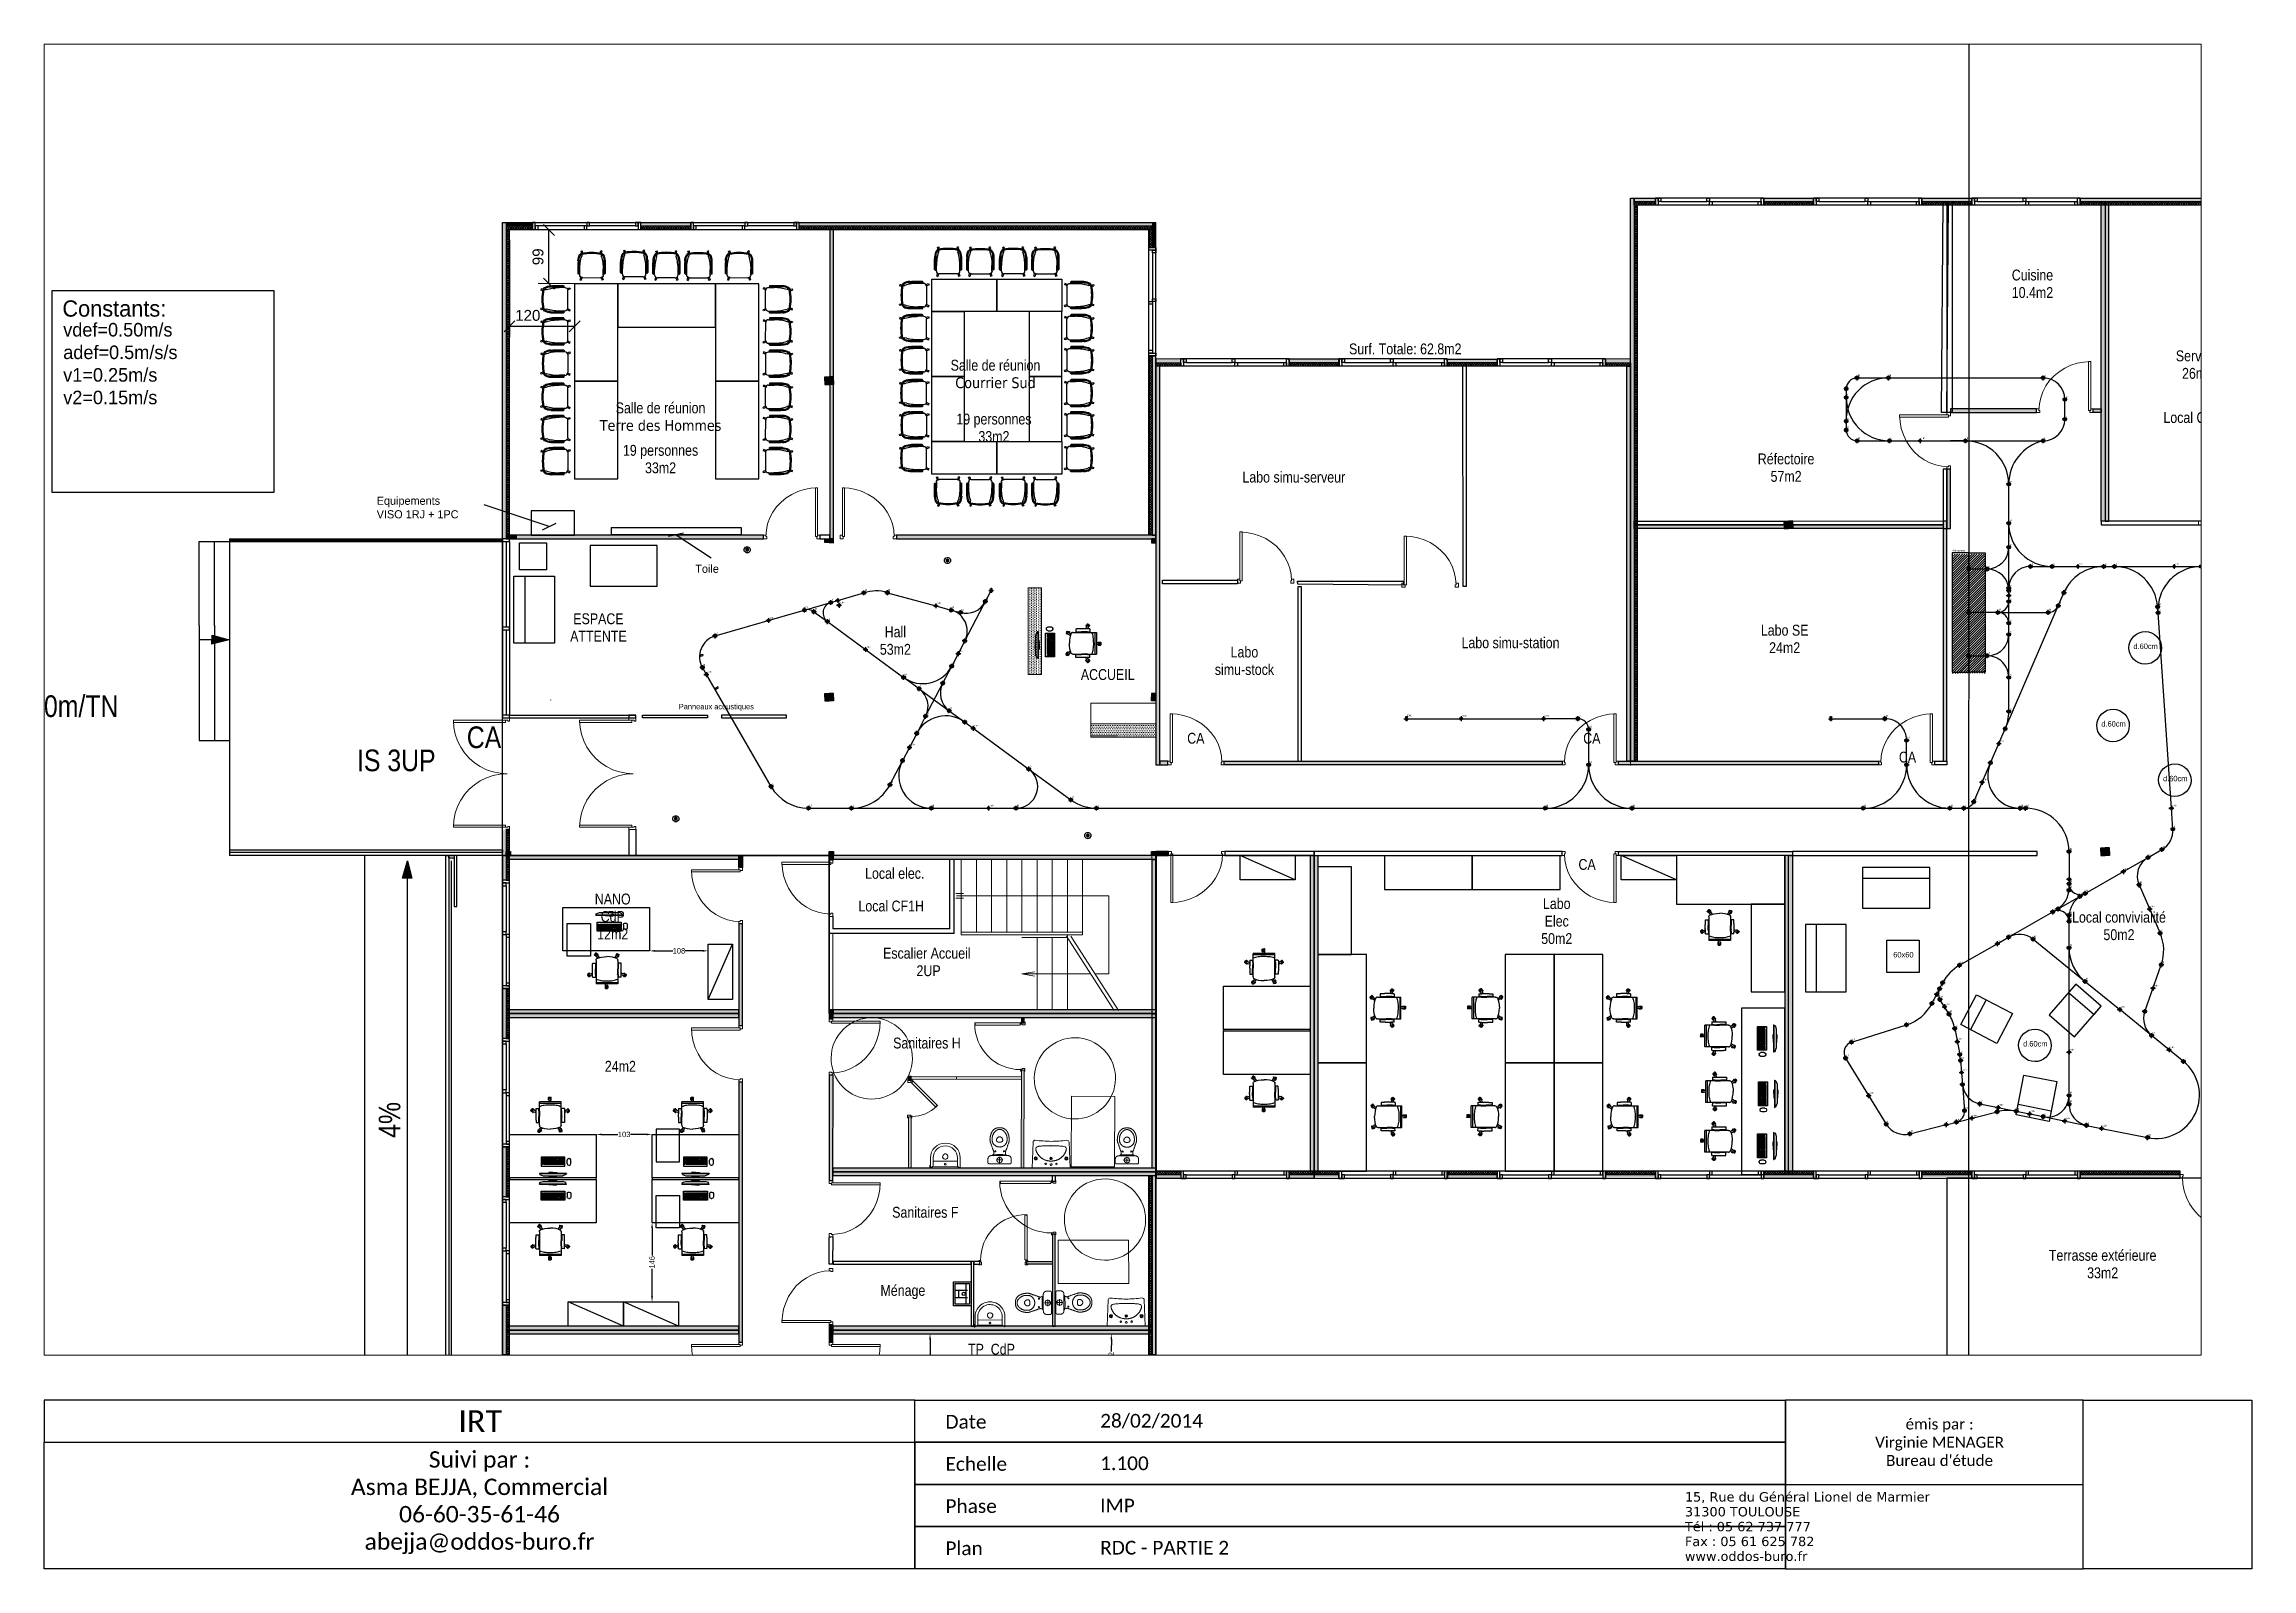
# Paper-space layout 'Présentation2' of a CAD drawing. Header units: millimetres. Extents: x 9 to 413, y 7 to 286.
# The model-space entities are those that its viewports show. They can reach past a viewport. Long polylines and large blocks are cut down to what shows.
import ezdxf
from ezdxf.enums import TextEntityAlignment as Align

# ---------------------------------------------------------------- set-up
doc = ezdxf.new("R2010")
doc.units = ezdxf.units.MM
doc.header["$LTSCALE"] = 127
doc.header["$PDMODE"] = 1
doc.header["$PDSIZE"] = -2
doc.linetypes.add('Discontinu grand', pattern=[0.999167, 0.45, -0.549167])
doc.linetypes.add('VW-01', pattern=[0.166624, 0.083312, -0.083312])
for name, color, linetype in [('ANMA-I-MOB-AMGT', 11, 'Continuous'), ('ARCH cote', 7, 'Continuous'), ('ARCH GOE', 7, 'Continuous'), ('ARCH isolant', 7, 'Continuous'), ('ARCH menuis ext', 150, 'Continuous'), ('ARCH module', 7, 'Continuous'), ('ARCH module ph2', 7, 'Continuous'), ('ARCH modules C ph2', 7, 'Continuous'), ('ARCH porte', 4, 'Continuous'), ('ARCH remp', 250, 'Continuous'), ('ARCH texte', 7, 'Continuous'), ('Eq VISIO', 7, 'Continuous'), ('MASSE', 7, 'Continuous'), ('Notes', 7, 'Continuous'), ('RDCV2', 7, 'Continuous'), ('Réseau sous dallage alarme', 91, 'Continuous'), ('Twirtee-areas', 5, 'Continuous'), ('Twirtee-loc', 6, 'Continuous'), ('Twirtee-tracks', 242, 'Continuous')]:
    doc.layers.add(name, color=color, linetype=linetype)
doc.layers.add('DISEGNO', color=7, linetype='Continuous', lineweight=40)
doc.layers.add('oddos mobilier', color=7, linetype='Continuous', lineweight=20)
doc.styles.add('A_COTE', font='swissc.ttf')
doc.styles.add('Arial', font='arial.ttf')
doc.dimstyles.new('Arch', dxfattribs={"dimtxt": 40, "dimasz": 22.448242, "dimexe": 31.75, "dimexo": 15.875, "dimgap": 0.15875, "dimtad": 1, "dimdec": 1, "dimtxsty": 'Arial', "dimblk": 'VW_SLASH', "dimcen": 0, "dimdle": 15.875, "dimazin": 0, "dimtfac": 1, "dimtdec": 1, "dimtix": 1, "dimtmove": 0, "dimatfit": 0, "dimldrblk": 'VW_FILLEDARROW', "dimfxl": 1, "dimfrac": 2, "dimtolj": 1, "dimarcsym": 0})
doc.dimstyles.new('COTES-AS-100', dxfattribs={"dimtxt": 30, "dimasz": 20, "dimexe": 20, "dimexo": 20, "dimgap": 10, "dimtad": 1, "dimdec": 0, "dimzin": 0, "dimdsep": 46, "dimtxsty": 'Arial', "dimblk": 'OBLIQUE', "dimcen": 0.04, "dimadec": 0, "dimazin": 0, "dimtfac": 1, "dimtdec": 0, "dimtofl": 0, "dimtmove": 1, "dimatfit": 3, "dimldrblk": 'OBLIQUE', "dimfxl": 1, "dimtolj": 1, "dimtzin": 0, "dimarcsym": 0})
doc.dimstyles.new('ISO-25', dxfattribs={"dimtxt": 2.5, "dimasz": 2.5, "dimexe": 1.25, "dimexo": 0.625, "dimtad": 1, "dimtxsty": 'Standard', "dimcen": 2.5, "dimadec": 0, "dimazin": 0, "dimtfac": 1, "dimtmove": 0, "dimatfit": 3, "dimfxl": 1, "dimarcsym": 0})
picture_1 = doc.add_image_def('image1.jpg', size_in_pixel=(650, 650))

# ---------------------------------------------------------------- blocks, each defined once
blk = doc.blocks.new('Pbois 83x204_cl10_Hyb (2D)')
at = {"color": 4, "linetype": 'Continuous', "lineweight": 0, "flags": 128}
blk.add_lwpolyline([(4.3, 0.7), (4.3, 90.7), (8.3, 90.7), (8.3, 0.7)], close=True, dxfattribs=at)
at = {"color": 17, "linetype": 'Continuous', "lineweight": 0, "flags": 128}
blk.add_lwpolyline([(99.8, 0.7), (99, 12.5), (96.6, 24), (92.5, 35.1), (87, 45.7), (80.1, 55.5), (71.8, 64.3), (62.4, 72.1), (52.1, 78.6), (40.8, 83.8), (29, 87.6), (16.8, 89.9), (4.3, 90.7)], dxfattribs=at)
at = {"color": 1, "linetype": 'Continuous', "lineweight": 0, "flags": 128}
for points in [[(0, -3.5), (0, 3.5), (4.3, 3.5), (4.3, 0.7), (5.8, 0.7), (5.8, -3.5)], [(104.1, -3.5), (104.1, 3.5), (99.8, 3.5), (99.8, 0.7), (98.3, 0.7), (98.3, -3.5)]]:
    blk.add_lwpolyline(points, close=True, dxfattribs=at)
at = {"color": 0, "flags": 1}
for tag in ['local', 'Dims', 'Huisserie', 'Finition_porte', 'Bequille', 'Butée', 'Niv._Acoustique', 'instanceID', 'prm0_value', 'prm1_value', 'prm2_value', 'prm3_value', 'prm4_value', 'prm5_value', 'prm6_value', 'prm7_value', 'prm8_value', 'prm9_value', 'N°_Porte', 'Etage', 'Serrure', 'Ferme-porte', 'CF', 'IFC_UUID', 'prm0_name', 'prm0_type', 'prm1_name', 'prm1_type', 'prm2_name', 'prm2_type', 'prm3_name', 'prm3_type', 'prm4_name', 'prm4_type', 'prm5_name', 'prm5_type', 'prm6_name', 'prm6_type', 'prm7_name', 'prm7_type', 'prm8_name', 'prm8_type', 'prm9_name', 'prm9_type']:
    blk.add_attdef(tag, (0, -4.7), '', height=1, dxfattribs=at)
blk = doc.blocks.new('Groupe-2-1')
at = {"color": 5, "linetype": 'Continuous', "lineweight": 0}
for p, q in [((157621611.5, 226394740), (157621596.3, 226394729.5)), ((157621611.9, 226394734.2), (157621611.5, 226394740)), ((157621611.9, 226394734.2), (157621599.1, 226394725.4)), ((157621629.5, 226394691.7), (157621604, 226394728.8)), ((157621637.3, 226394697.1), (157621611.9, 226394734.2)), ((157621637.3, 226394697.1), (157621624.6, 226394688.3)), ((157621642.6, 226394694.7), (157621627.4, 226394684.2)), ((157621642.6, 226394694.7), (157621637.3, 226394697.1)), ((157621639, 226394691.1), (157621644, 226394694.6))]:
    blk.add_line(p, q, dxfattribs=at)
for centre, radius in [((157621609.8, 226394705.5), 5), ((157621621.3, 226394713.4), 1.75)]:
    blk.add_circle(centre, radius, dxfattribs=at)
for radius in [27.5, 22.5]:
    blk.add_arc((157621611.8, 226394706.9), radius, 124.4908, 304.4908, dxfattribs=at)
blk = doc.blocks.new('Groupe-3-1')
at = {"color": 5, "linetype": 'Continuous', "lineweight": 0}
for p, q in [((157621511.2, 226394779.7), (157621511, 226394779.5)), ((157621511.5, 226394780), (157621511.2, 226394779.7)), ((157621511.7, 226394780.3), (157621511.5, 226394780)), ((157621512, 226394780.6), (157621511.7, 226394780.3)), ((157621512.3, 226394780.9), (157621512, 226394780.6)), ((157621512.6, 226394781.2), (157621512.3, 226394780.9)), ((157621512.9, 226394781.4), (157621512.6, 226394781.2)), ((157621513.2, 226394781.8), (157621512.9, 226394781.4)), ((157621513.6, 226394782.1), (157621513.2, 226394781.8)), ((157621513.7, 226394782.2), (157621513.6, 226394782.1)), ((157621514.2, 226394782.7), (157621513.7, 226394782.2)), ((157621514.8, 226394783.2), (157621514.2, 226394782.7)), ((157621515.4, 226394783.7), (157621514.8, 226394783.2)), ((157621515.9, 226394784.1), (157621515.4, 226394783.7)), ((157621516.3, 226394784.4), (157621515.9, 226394784.1)), ((157621516.8, 226394784.8), (157621516.3, 226394784.4)), ((157621516.5, 226394779.5), (157621517, 226394779.9)), ((157621516.5, 226394779.5), (157621517, 226394779.9)), ((157621517.2, 226394785), (157621516.8, 226394784.8)), ((157621517, 226394779.9), (157621517.2, 226394780)), ((157621517, 226394779.9), (157621517.2, 226394780)), ((157621517.6, 226394785.3), (157621517.2, 226394785)), ((157621517.2, 226394780), (157621517.8, 226394780.4)), ((157621518, 226394785.6), (157621517.6, 226394785.3)), ((157621517.8, 226394780.4), (157621518.5, 226394780.9)), ((157621518.5, 226394785.8), (157621518, 226394785.6)), ((157621518.9, 226394786), (157621518.5, 226394785.8)), ((157621518.5, 226394780.9), (157621519.6, 226394781.6)), ((157621519.1, 226394786.1), (157621518.9, 226394786)), ((157621519.3, 226394786.2), (157621519.1, 226394786.1)), ((157621519.6, 226394786.3), (157621519.3, 226394786.2)), ((157621519.8, 226394786.4), (157621519.6, 226394786.3)), ((157621519.6, 226394781.6), (157621520.1, 226394782)), ((157621520, 226394786.5), (157621519.8, 226394786.4)), ((157621520.3, 226394786.6), (157621520, 226394786.5)), ((157621520.1, 226394782), (157621520.6, 226394782.3)), ((157621520.5, 226394786.7), (157621520.3, 226394786.6)), ((157621520.8, 226394786.8), (157621520.5, 226394786.7)), ((157621520.6, 226394782.3), (157621520.9, 226394782.5)), ((157621521.3, 226394787), (157621520.8, 226394786.8)), ((157621520.9, 226394782.5), (157621521.2, 226394782.7)), ((157621521.2, 226394782.7), (157621521.4, 226394782.8)), ((157621521.8, 226394787.1), (157621521.3, 226394787)), ((157621521.4, 226394782.8), (157621521.7, 226394782.9)), ((157621521.7, 226394782.9), (157621521.9, 226394783)), ((157621522.4, 226394787.3), (157621521.8, 226394787.1)), ((157621521.9, 226394783), (157621522.1, 226394783.1)), ((157621522.1, 226394783.1), (157621522.3, 226394783.2)), ((157621522.3, 226394783.2), (157621522.5, 226394783.3)), ((157621522.9, 226394787.4), (157621522.4, 226394787.3)), ((157621522.5, 226394783.3), (157621522.7, 226394783.4)), ((157621522.7, 226394783.4), (157621522.9, 226394783.5)), ((157621524, 226394787.7), (157621522.9, 226394787.4)), ((157621522.9, 226394783.5), (157621523.1, 226394783.6)), ((157621523.1, 226394783.6), (157621523.3, 226394783.6)), ((157621523.3, 226394783.6), (157621523.5, 226394783.7)), ((157621523.5, 226394783.7), (157621523.6, 226394783.7)), ((157621523.6, 226394783.7), (157621524, 226394783.8)), ((157621525.1, 226394788), (157621524, 226394787.7)), ((157621524, 226394783.8), (157621524.4, 226394783.9)), ((157621524.4, 226394783.9), (157621524.8, 226394784)), ((157621524.8, 226394784), (157621525.1, 226394784.1)), ((157621526.1, 226394788.2), (157621525.1, 226394788)), ((157621525.1, 226394784.1), (157621525.5, 226394784.1)), ((157621525.5, 226394784.1), (157621525.9, 226394784.1)), ((157621525.9, 226394784.1), (157621526.4, 226394784.2)), ((157621526.6, 226394788.3), (157621526.1, 226394788.2)), ((157621526.4, 226394784.2), (157621526.8, 226394784.2)), ((157621527.1, 226394788.5), (157621526.6, 226394788.3)), ((157621526.8, 226394784.2), (157621527.2, 226394784.1)), ((157621527.8, 226394788.7), (157621527.1, 226394788.5)), ((157621527.2, 226394784.1), (157621527.7, 226394784.1)), ((157621527.7, 226394784.1), (157621528.1, 226394784)), ((157621528.6, 226394788.9), (157621527.8, 226394788.7)), ((157621528.1, 226394784), (157621528.6, 226394784)), ((157621529.4, 226394789.2), (157621528.6, 226394788.9)), ((157621528.6, 226394784), (157621529.1, 226394783.9)), ((157621529.1, 226394783.9), (157621529.2, 226394783.9)), ((157621529.2, 226394783.9), (157621529.7, 226394783.8)), ((157621530.6, 226394789.6), (157621529.4, 226394789.2)), ((157621529.7, 226394783.8), (157621530.1, 226394783.6)), ((157621530.1, 226394783.6), (157621530.7, 226394783.5)), ((157621531.5, 226394789.8), (157621530.6, 226394789.6)), ((157621530.7, 226394783.5), (157621531.2, 226394783.3)), ((157621531.2, 226394783.3), (157621531.4, 226394783.3)), ((157621531.4, 226394783.3), (157621531.7, 226394783.2)), ((157621532.4, 226394790.1), (157621531.5, 226394789.8)), ((157621531.7, 226394783.2), (157621531.9, 226394783.1)), ((157621531.9, 226394783.1), (157621532.2, 226394783)), ((157621532.2, 226394783), (157621532.4, 226394782.9)), ((157621533.1, 226394790.3), (157621532.4, 226394790.1)), ((157621532.4, 226394782.9), (157621532.7, 226394782.8)), ((157621532.7, 226394782.8), (157621532.9, 226394782.7)), ((157621532.9, 226394782.7), (157621533.1, 226394782.6)), ((157621533.6, 226394790.4), (157621533.1, 226394790.3)), ((157621533.1, 226394782.6), (157621533.3, 226394782.5)), ((157621533.3, 226394782.5), (157621533.5, 226394782.4)), ((157621533.5, 226394782.4), (157621533.7, 226394782.3)), ((157621534, 226394790.5), (157621533.6, 226394790.4)), ((157621533.7, 226394782.3), (157621533.9, 226394782.1)), ((157621533.9, 226394782.1), (157621534.1, 226394782)), ((157621534.9, 226394790.7), (157621534, 226394790.5)), ((157621534.1, 226394782), (157621534.3, 226394781.9)), ((157621534.3, 226394781.9), (157621534.5, 226394781.8)), ((157621534.5, 226394781.8), (157621534.6, 226394781.7)), ((157621534.6, 226394781.7), (157621534.8, 226394781.6)), ((157621534.8, 226394781.6), (157621535, 226394781.4)), ((157621535.8, 226394790.8), (157621534.9, 226394790.7)), ((157621535, 226394781.4), (157621535.2, 226394781.3)), ((157621535.2, 226394781.3), (157621535.3, 226394781.2)), ((157621535.3, 226394781.2), (157621535.7, 226394780.9)), ((157621535.7, 226394780.9), (157621536, 226394780.6)), ((157621536.6, 226394791), (157621535.8, 226394790.8)), ((157621536, 226394780.6), (157621536.3, 226394780.3)), ((157621536.3, 226394780.3), (157621536.6, 226394780)), ((157621537.3, 226394791.2), (157621536.6, 226394791)), ((157621536.6, 226394780), (157621536.9, 226394779.7)), ((157621536.9, 226394779.7), (157621537.2, 226394779.3)), ((157621537.8, 226394791.3), (157621537.3, 226394791.2)), ((157621538.3, 226394791.4), (157621537.8, 226394791.3)), ((157621538.7, 226394791.6), (157621538.3, 226394791.4)), ((157621539, 226394791.7), (157621538.7, 226394791.6)), ((157621539.4, 226394791.8), (157621539, 226394791.7)), ((157621539.7, 226394792), (157621539.4, 226394791.8)), ((157621540, 226394792.1), (157621539.7, 226394792)), ((157621540.3, 226394792.3), (157621540, 226394792.1)), ((157621540.6, 226394792.5), (157621540.3, 226394792.3)), ((157621540.8, 226394792.6), (157621540.6, 226394792.5)), ((157621540.9, 226394792.7), (157621540.8, 226394792.6)), ((157621541.1, 226394792.8), (157621540.9, 226394792.7)), ((157621541.2, 226394792.9), (157621541.1, 226394792.8)), ((157621541.3, 226394793), (157621541.2, 226394792.9)), ((157621541.5, 226394793.1), (157621541.3, 226394793)), ((157621541.5, 226394803.2), (157621541.6, 226394803.5)), ((157621541.5, 226394802.9), (157621541.5, 226394803.2)), ((157621541.6, 226394802.6), (157621541.5, 226394802.9)), ((157621541.6, 226394793.2), (157621541.5, 226394793.1)), ((157621541.6, 226394804.1), (157621541.7, 226394804.4)), ((157621541.6, 226394803.8), (157621541.6, 226394804.1)), ((157621541.6, 226394803.5), (157621541.6, 226394803.8)), ((157621541.6, 226394803.8), (157621541.6, 226394803.8)), ((157621541.6, 226394802.3), (157621541.6, 226394802.6)), ((157621541.7, 226394802), (157621541.6, 226394802.3)), ((157621541.7, 226394793.4), (157621541.6, 226394793.2)), ((157621541.7, 226394804.4), (157621541.8, 226394804.7)), ((157621541.7, 226394801.7), (157621541.7, 226394802)), ((157621541.8, 226394801.4), (157621541.7, 226394801.7)), ((157621541.9, 226394793.5), (157621541.7, 226394793.4)), ((157621541.8, 226394804.7), (157621541.9, 226394805)), ((157621541.9, 226394801.1), (157621541.8, 226394801.4)), ((157621541.9, 226394805), (157621542, 226394805.3)), ((157621542, 226394800.8), (157621541.9, 226394801.1)), ((157621542, 226394793.6), (157621541.9, 226394793.5)), ((157621542, 226394805.3), (157621542.1, 226394805.6)), ((157621542.1, 226394800.5), (157621542, 226394800.8)), ((157621542.1, 226394793.8), (157621542, 226394793.6)), ((157621542.1, 226394805.6), (157621542.2, 226394805.9)), ((157621542.3, 226394800.2), (157621542.1, 226394800.5)), ((157621542.3, 226394793.9), (157621542.1, 226394793.8)), ((157621542.2, 226394805.9), (157621542.4, 226394806.2)), ((157621542.4, 226394800), (157621542.3, 226394800.2)), ((157621542.4, 226394794.1), (157621542.3, 226394793.9)), ((157621542.4, 226394806.2), (157621542.6, 226394806.4)), ((157621542.6, 226394799.7), (157621542.4, 226394800)), ((157621542.5, 226394794.2), (157621542.4, 226394794.1)), ((157621542.6, 226394794.4), (157621542.5, 226394794.2)), ((157621542.6, 226394806.4), (157621542.7, 226394806.7)), ((157621543.5, 226394798.3), (157621542.6, 226394799.7)), ((157621542.7, 226394794.5), (157621542.6, 226394794.4)), ((157621542.7, 226394806.7), (157621542.9, 226394806.9)), ((157621542.8, 226394794.6), (157621542.7, 226394794.5)), ((157621542.9, 226394794.8), (157621542.8, 226394794.6)), ((157621542.9, 226394806.9), (157621543.1, 226394807.2)), ((157621543, 226394795), (157621542.9, 226394794.8)), ((157621543.1, 226394795.1), (157621543, 226394795)), ((157621543.1, 226394807.2), (157621543.3, 226394807.4)), ((157621543.2, 226394795.3), (157621543.1, 226394795.1)), ((157621543.3, 226394795.4), (157621543.2, 226394795.3)), ((157621543.3, 226394807.4), (157621543.6, 226394807.6)), ((157621543.4, 226394795.6), (157621543.3, 226394795.4)), ((157621559.2, 226394775.5), (157621543.5, 226394798.3)), ((157621543.6, 226394807.6), (157621543.7, 226394807.7)), ((157621543.7, 226394807.7), (157621543.8, 226394807.8)), ((157621543.8, 226394807.8), (157621543.9, 226394807.9)), ((157621543.9, 226394807.9), (157621544.1, 226394808)), ((157621549.5, 226394811.7), (157621544.1, 226394808)), ((157621544.1, 226394808), (157621544.1, 226394808)), ((157621549.5, 226394811.7), (157621549.6, 226394811.8)), ((157621549.6, 226394811.8), (157621549.7, 226394811.8)), ((157621549.7, 226394811.8), (157621549.8, 226394811.9)), ((157621549.8, 226394811.9), (157621549.9, 226394811.9)), ((157621549.9, 226394811.9), (157621549.9, 226394812)), ((157621549.9, 226394812), (157621550, 226394812)), ((157621550, 226394812), (157621550.1, 226394812)), ((157621550.1, 226394812), (157621550.2, 226394812.1)), ((157621550.2, 226394812.1), (157621550.3, 226394812.1)), ((157621550.3, 226394812.1), (157621550.4, 226394812.1)), ((157621550.4, 226394812.1), (157621550.6, 226394812.1)), ((157621550.6, 226394812.1), (157621550.8, 226394812.2)), ((157621550.8, 226394812.2), (157621551, 226394812.2)), ((157621551, 226394812.2), (157621551.1, 226394812.2)), ((157621551.1, 226394812.2), (157621551.2, 226394812.1)), ((157621551.2, 226394812.1), (157621551.3, 226394812.1)), ((157621551.3, 226394812.1), (157621551.4, 226394812.1)), ((157621551.4, 226394812.1), (157621551.5, 226394812.1)), ((157621551.5, 226394812.1), (157621551.6, 226394812.1)), ((157621551.6, 226394812.1), (157621551.7, 226394812)), ((157621551.7, 226394812), (157621551.8, 226394812)), ((157621551.8, 226394812), (157621551.9, 226394812)), ((157621551.9, 226394812), (157621552, 226394811.9)), ((157621552, 226394811.9), (157621552.1, 226394811.9)), ((157621552.1, 226394811.9), (157621552.2, 226394811.8)), ((157621552.2, 226394811.8), (157621552.2, 226394811.8)), ((157621552.2, 226394811.8), (157621552.3, 226394811.7)), ((157621552.3, 226394811.7), (157621552.4, 226394811.7)), ((157621552.4, 226394811.7), (157621552.5, 226394811.6)), ((157621552.5, 226394811.6), (157621552.6, 226394811.5)), ((157621552.6, 226394811.5), (157621552.6, 226394811.5)), ((157621552.6, 226394811.5), (157621552.8, 226394811.3)), ((157621552.8, 226394811.3), (157621552.9, 226394811.2)), ((157621552.9, 226394811.2), (157621553, 226394811.1)), ((157621574.5, 226394779.8), (157621553, 226394811.1)), ((157621562.9, 226394794.9), (157621553, 226394788.1)), ((157621561.4, 226394786.5), (157621554.6, 226394796.4)), ((157621574.6, 226394779.6), (157621574.5, 226394779.8)), ((157621505.7, 226394768.5), (157621505.6, 226394768.3)), ((157621505.6, 226394768.3), (157621505.6, 226394768)), ((157621505.6, 226394768), (157621505.6, 226394767.8)), ((157621505.6, 226394767.8), (157621505.6, 226394767.5)), ((157621505.6, 226394767.5), (157621505.6, 226394767.3)), ((157621505.6, 226394767.3), (157621505.6, 226394767)), ((157621505.6, 226394767), (157621505.6, 226394766.8)), ((157621505.6, 226394766.8), (157621505.6, 226394766.6)), ((157621505.6, 226394766.6), (157621505.6, 226394766.4)), ((157621505.6, 226394766.4), (157621505.6, 226394766.1)), ((157621505.6, 226394766.1), (157621505.6, 226394765.9)), ((157621505.6, 226394765.9), (157621505.6, 226394765.7)), ((157621505.6, 226394765.7), (157621505.6, 226394765.5)), ((157621505.6, 226394765.5), (157621505.7, 226394765.3)), ((157621505.8, 226394769.2), (157621505.7, 226394769)), ((157621505.7, 226394769), (157621505.7, 226394768.7)), ((157621505.7, 226394768.7), (157621505.7, 226394768.5)), ((157621505.7, 226394765.3), (157621505.7, 226394764.8)), ((157621505.7, 226394764.8), (157621505.8, 226394764.4)), ((157621505.9, 226394770), (157621505.8, 226394769.7)), ((157621505.8, 226394769.7), (157621505.8, 226394769.5)), ((157621505.8, 226394769.5), (157621505.8, 226394769.2)), ((157621505.8, 226394764.4), (157621505.9, 226394763.9)), ((157621506, 226394770.5), (157621505.9, 226394770.2)), ((157621505.9, 226394770.2), (157621505.9, 226394770)), ((157621505.9, 226394763.9), (157621506, 226394763.5)), ((157621506.1, 226394770.7), (157621506, 226394770.5)), ((157621506, 226394763.5), (157621506.2, 226394763)), ((157621506.2, 226394771.2), (157621506.1, 226394771)), ((157621506.1, 226394771), (157621506.1, 226394770.7)), ((157621506.3, 226394771.5), (157621506.2, 226394771.2)), ((157621506.2, 226394763), (157621506.2, 226394762.8)), ((157621506.2, 226394762.8), (157621506.3, 226394762.6)), ((157621506.4, 226394771.7), (157621506.3, 226394771.5)), ((157621506.3, 226394762.6), (157621506.4, 226394762.3)), ((157621506.5, 226394772.2), (157621506.4, 226394772)), ((157621506.4, 226394772), (157621506.4, 226394771.7)), ((157621506.4, 226394762.3), (157621506.5, 226394762.1)), ((157621506.6, 226394772.4), (157621506.5, 226394772.2)), ((157621506.5, 226394762.1), (157621506.7, 226394761.7)), ((157621506.7, 226394772.7), (157621506.6, 226394772.5)), ((157621506.6, 226394772.5), (157621506.6, 226394772.4)), ((157621506.8, 226394773), (157621506.7, 226394772.7)), ((157621506.7, 226394761.7), (157621506.9, 226394761.2)), ((157621506.9, 226394773.2), (157621506.8, 226394773)), ((157621507.1, 226394773.5), (157621506.9, 226394773.2)), ((157621506.9, 226394761.2), (157621507.1, 226394760.8)), ((157621507.2, 226394773.8), (157621507.1, 226394773.5)), ((157621507.1, 226394760.8), (157621507.3, 226394760.3)), ((157621507.3, 226394774), (157621507.2, 226394773.8)), ((157621507.4, 226394774.3), (157621507.3, 226394774)), ((157621507.3, 226394760.3), (157621507.6, 226394759.9)), ((157621507.5, 226394774.5), (157621507.4, 226394774.3)), ((157621507.7, 226394774.8), (157621507.5, 226394774.5)), ((157621507.6, 226394759.9), (157621507.9, 226394759.4)), ((157621507.8, 226394775), (157621507.7, 226394774.8)), ((157621508, 226394775.3), (157621507.8, 226394775)), ((157621507.9, 226394759.4), (157621508.2, 226394758.8)), ((157621508.1, 226394775.5), (157621508, 226394775.3)), ((157621508.3, 226394775.8), (157621508.1, 226394775.5)), ((157621508.2, 226394758.8), (157621508.6, 226394758.2)), ((157621508.4, 226394776.1), (157621508.3, 226394775.8)), ((157621508.6, 226394776.3), (157621508.4, 226394776.1)), ((157621508.8, 226394776.6), (157621508.6, 226394776.3)), ((157621508.6, 226394758.2), (157621508.9, 226394757.8)), ((157621508.9, 226394776.8), (157621508.8, 226394776.6)), ((157621509.1, 226394777.1), (157621508.9, 226394776.8)), ((157621509.2, 226394757.3), (157621508.9, 226394757.8)), ((157621509.3, 226394777.4), (157621509.1, 226394777.1)), ((157621509.7, 226394756.7), (157621509.2, 226394757.3)), ((157621509.5, 226394777.6), (157621509.3, 226394777.4)), ((157621509.7, 226394777.9), (157621509.5, 226394777.6)), ((157621509.9, 226394778.1), (157621509.7, 226394777.9)), ((157621509.7, 226394766.1), (157621509.8, 226394766.7)), ((157621509.7, 226394765.6), (157621509.7, 226394766.1)), ((157621509.7, 226394765.1), (157621509.7, 226394765.6)), ((157621509.7, 226394764.6), (157621509.7, 226394765.1)), ((157621509.7, 226394764.2), (157621509.7, 226394764.6)), ((157621509.8, 226394763.9), (157621509.7, 226394764.2)), ((157621510.1, 226394756.2), (157621509.7, 226394756.7)), ((157621509.8, 226394767.3), (157621509.9, 226394767.6)), ((157621509.8, 226394767), (157621509.8, 226394767.3)), ((157621509.8, 226394766.7), (157621509.8, 226394767)), ((157621509.8, 226394763.5), (157621509.8, 226394763.9)), ((157621509.9, 226394763.1), (157621509.8, 226394763.5)), ((157621510.1, 226394778.4), (157621509.9, 226394778.1)), ((157621509.9, 226394768.2), (157621510, 226394768.5)), ((157621509.9, 226394767.9), (157621509.9, 226394768.2)), ((157621509.9, 226394767.6), (157621509.9, 226394767.9)), ((157621509.9, 226394762.9), (157621509.9, 226394763.1)), ((157621510, 226394762.8), (157621509.9, 226394762.9)), ((157621510, 226394768.7), (157621510.1, 226394769)), ((157621510, 226394768.5), (157621510, 226394768.7)), ((157621510, 226394762.6), (157621510, 226394762.8)), ((157621510.1, 226394762.4), (157621510, 226394762.6)), ((157621510.3, 226394778.7), (157621510.1, 226394778.4)), ((157621510.1, 226394769.3), (157621510.2, 226394769.5)), ((157621510.1, 226394769), (157621510.1, 226394769.3)), ((157621510.1, 226394762.2), (157621510.1, 226394762.4)), ((157621510.2, 226394762), (157621510.1, 226394762.2)), ((157621510.4, 226394755.7), (157621510.1, 226394756.2)), ((157621510.2, 226394769.5), (157621510.3, 226394769.8)), ((157621510.2, 226394761.8), (157621510.2, 226394762)), ((157621510.3, 226394761.7), (157621510.2, 226394761.8)), ((157621510.5, 226394778.9), (157621510.3, 226394778.7)), ((157621510.3, 226394770), (157621510.4, 226394770.3)), ((157621510.3, 226394769.8), (157621510.3, 226394770)), ((157621510.4, 226394761.5), (157621510.3, 226394761.7)), ((157621510.4, 226394770.3), (157621510.5, 226394770.5)), ((157621510.4, 226394761.3), (157621510.4, 226394761.5)), ((157621510.5, 226394761.1), (157621510.4, 226394761.3)), ((157621510.8, 226394755.3), (157621510.4, 226394755.7)), ((157621510.8, 226394779.2), (157621510.5, 226394778.9)), ((157621510.5, 226394770.8), (157621510.6, 226394771)), ((157621510.5, 226394770.5), (157621510.5, 226394770.8)), ((157621510.6, 226394760.9), (157621510.5, 226394761.1)), ((157621510.6, 226394771), (157621510.7, 226394771.2)), ((157621510.7, 226394760.7), (157621510.6, 226394760.9)), ((157621510.7, 226394771.2), (157621510.8, 226394771.6)), ((157621510.7, 226394771.2), (157621510.8, 226394771.6)), ((157621510.8, 226394760.6), (157621510.7, 226394760.7)), ((157621511, 226394779.5), (157621510.8, 226394779.2)), ((157621510.8, 226394771.6), (157621511, 226394772.1)), ((157621510.8, 226394771.6), (157621511, 226394772.1)), ((157621510.9, 226394760.4), (157621510.8, 226394760.6)), ((157621511.1, 226394755), (157621510.8, 226394755.3)), ((157621511, 226394760.2), (157621510.9, 226394760.4)), ((157621511, 226394772.1), (157621511.2, 226394772.6)), ((157621511, 226394772.1), (157621511.2, 226394772.6)), ((157621511.1, 226394760), (157621511, 226394760.2)), ((157621511.2, 226394759.8), (157621511.1, 226394760)), ((157621511.4, 226394754.6), (157621511.1, 226394755)), ((157621511.2, 226394772.6), (157621511.5, 226394773.1)), ((157621511.2, 226394772.6), (157621511.5, 226394773.1)), ((157621511.5, 226394759.5), (157621511.2, 226394759.8)), ((157621511.8, 226394754.3), (157621511.4, 226394754.6)), ((157621511.5, 226394773.1), (157621511.7, 226394773.6)), ((157621511.5, 226394773.1), (157621511.7, 226394773.6)), ((157621511.5, 226394759.5), (157621511.7, 226394759.1)), ((157621511.7, 226394773.6), (157621512, 226394774.1)), ((157621511.7, 226394773.6), (157621512, 226394774.1)), ((157621511.7, 226394759.1), (157621511.8, 226394759)), ((157621511.8, 226394759), (157621512, 226394758.8)), ((157621512.1, 226394753.9), (157621511.8, 226394754.3)), ((157621512, 226394774.1), (157621512.2, 226394774.6)), ((157621512, 226394774.1), (157621512.2, 226394774.6)), ((157621512, 226394758.8), (157621512.1, 226394758.7)), ((157621512.1, 226394758.7), (157621512.2, 226394758.5)), ((157621512.3, 226394753.8), (157621512.1, 226394753.9)), ((157621512.2, 226394774.6), (157621512.4, 226394774.9)), ((157621512.2, 226394774.6), (157621512.4, 226394774.9)), ((157621512.2, 226394758.5), (157621512.4, 226394758.3)), ((157621512.5, 226394753.6), (157621512.3, 226394753.8)), ((157621512.4, 226394774.9), (157621512.5, 226394775.1)), ((157621512.4, 226394774.9), (157621512.5, 226394775.1)), ((157621512.4, 226394758.3), (157621512.5, 226394758.2)), ((157621512.5, 226394775.1), (157621512.7, 226394775.3)), ((157621512.5, 226394775.1), (157621512.7, 226394775.3)), ((157621512.5, 226394758.2), (157621512.6, 226394758)), ((157621512.7, 226394753.4), (157621512.5, 226394753.6)), ((157621512.6, 226394758), (157621512.8, 226394757.9)), ((157621512.7, 226394775.3), (157621512.8, 226394775.6)), ((157621512.7, 226394775.3), (157621512.8, 226394775.6)), ((157621512.9, 226394753.3), (157621512.7, 226394753.4)), ((157621512.8, 226394775.6), (157621513, 226394775.8)), ((157621512.8, 226394775.6), (157621513, 226394775.8)), ((157621512.8, 226394757.9), (157621512.9, 226394757.8)), ((157621512.9, 226394757.8), (157621513.1, 226394757.6)), ((157621513.2, 226394753), (157621512.9, 226394753.3)), ((157621513, 226394775.8), (157621513.1, 226394776)), ((157621513, 226394775.8), (157621513.1, 226394776)), ((157621513.1, 226394776), (157621513.2, 226394776.1)), ((157621513.1, 226394776), (157621513.2, 226394776.1)), ((157621513.1, 226394757.6), (157621513.2, 226394757.5)), ((157621513.2, 226394776.1), (157621513.4, 226394776.3)), ((157621513.2, 226394776.1), (157621513.4, 226394776.3)), ((157621513.2, 226394757.5), (157621513.4, 226394757.4)), ((157621513.6, 226394752.7), (157621513.2, 226394753)), ((157621513.4, 226394776.3), (157621513.5, 226394776.5)), ((157621513.4, 226394776.3), (157621513.5, 226394776.5)), ((157621513.4, 226394757.4), (157621513.5, 226394757.3)), ((157621513.5, 226394776.5), (157621513.7, 226394776.7)), ((157621513.5, 226394776.5), (157621513.7, 226394776.7)), ((157621513.5, 226394757.3), (157621513.7, 226394757.1)), ((157621514, 226394752.5), (157621513.6, 226394752.7)), ((157621513.7, 226394776.7), (157621513.8, 226394776.9)), ((157621513.7, 226394776.7), (157621513.8, 226394776.9)), ((157621513.7, 226394757.1), (157621513.8, 226394757)), ((157621513.8, 226394776.9), (157621514, 226394777.1)), ((157621513.8, 226394776.9), (157621514, 226394777.1)), ((157621513.8, 226394757), (157621514, 226394756.9)), ((157621514, 226394777.1), (157621514.2, 226394777.3)), ((157621514, 226394777.1), (157621514.2, 226394777.3)), ((157621514, 226394756.9), (157621514.1, 226394756.8)), ((157621514.4, 226394752.2), (157621514, 226394752.5)), ((157621514.1, 226394756.8), (157621514.3, 226394756.7)), ((157621514.2, 226394777.3), (157621514.4, 226394777.6)), ((157621514.2, 226394777.3), (157621514.4, 226394777.6)), ((157621514.3, 226394756.7), (157621514.6, 226394756.5)), ((157621514.4, 226394777.6), (157621514.7, 226394777.9)), ((157621514.4, 226394777.6), (157621514.7, 226394777.9)), ((157621514.8, 226394752), (157621514.4, 226394752.2)), ((157621514.6, 226394756.5), (157621514.9, 226394756.3)), ((157621514.7, 226394777.9), (157621515, 226394778.3)), ((157621514.7, 226394777.9), (157621515, 226394778.3)), ((157621515, 226394751.9), (157621514.8, 226394752)), ((157621514.9, 226394756.3), (157621515.3, 226394756.2)), ((157621515, 226394778.3), (157621515.4, 226394778.6)), ((157621515, 226394778.3), (157621515.4, 226394778.6)), ((157621515.1, 226394751.8), (157621515, 226394751.9)), ((157621515.3, 226394751.7), (157621515.1, 226394751.8)), ((157621515.3, 226394756.2), (157621515.6, 226394756)), ((157621515.5, 226394751.6), (157621515.3, 226394751.7)), ((157621515.4, 226394778.6), (157621515.7, 226394778.9)), ((157621515.4, 226394778.6), (157621515.7, 226394778.9)), ((157621515.8, 226394751.5), (157621515.5, 226394751.6)), ((157621515.6, 226394756), (157621516, 226394755.8)), ((157621515.7, 226394778.9), (157621516.1, 226394779.2)), ((157621515.7, 226394778.9), (157621516.1, 226394779.2)), ((157621516, 226394751.4), (157621515.8, 226394751.5)), ((157621516, 226394755.8), (157621516.5, 226394755.7)), ((157621516.2, 226394751.4), (157621516, 226394751.4)), ((157621516.1, 226394779.2), (157621516.5, 226394779.5)), ((157621516.1, 226394779.2), (157621516.5, 226394779.5)), ((157621516.4, 226394751.3), (157621516.2, 226394751.4)), ((157621516.6, 226394751.2), (157621516.4, 226394751.3)), ((157621516.5, 226394755.7), (157621517, 226394755.5)), ((157621516.8, 226394751.1), (157621516.6, 226394751.2)), ((157621517.1, 226394751), (157621516.8, 226394751.1)), ((157621517, 226394755.5), (157621517.6, 226394755.3)), ((157621517.3, 226394751), (157621517.1, 226394751)), ((157621517.5, 226394750.9), (157621517.3, 226394751)), ((157621517.8, 226394750.8), (157621517.5, 226394750.9)), ((157621517.6, 226394755.3), (157621517.9, 226394755.3)), ((157621518, 226394750.8), (157621517.8, 226394750.8)), ((157621517.9, 226394755.3), (157621518.2, 226394755.2)), ((157621518.3, 226394750.7), (157621518, 226394750.8)), ((157621518.2, 226394755.2), (157621518.5, 226394755.1)), ((157621518.5, 226394750.7), (157621518.3, 226394750.7)), ((157621518.5, 226394755.1), (157621518.8, 226394755)), ((157621518.8, 226394750.6), (157621518.5, 226394750.7)), ((157621518.8, 226394755), (157621519, 226394755)), ((157621519, 226394750.6), (157621518.8, 226394750.6)), ((157621519, 226394755), (157621519.3, 226394754.9)), ((157621519.3, 226394750.5), (157621519, 226394750.6)), ((157621519.3, 226394754.9), (157621519.6, 226394754.8)), ((157621519.5, 226394750.5), (157621519.3, 226394750.5)), ((157621519.8, 226394750.5), (157621519.5, 226394750.5)), ((157621519.6, 226394754.8), (157621519.9, 226394754.8)), ((157621520, 226394750.4), (157621519.8, 226394750.5)), ((157621519.9, 226394754.8), (157621520.1, 226394754.8)), ((157621520.3, 226394750.4), (157621520, 226394750.4)), ((157621520.1, 226394754.8), (157621520.4, 226394754.7)), ((157621520.5, 226394750.4), (157621520.3, 226394750.4)), ((157621520.4, 226394754.7), (157621520.6, 226394754.7)), ((157621520.8, 226394750.4), (157621520.5, 226394750.4)), ((157621520.6, 226394754.7), (157621520.9, 226394754.6)), ((157621521, 226394750.4), (157621520.8, 226394750.4)), ((157621520.9, 226394754.6), (157621521.2, 226394754.6)), ((157621521.3, 226394750.3), (157621521, 226394750.4)), ((157621521.2, 226394754.6), (157621521.4, 226394754.6)), ((157621521.6, 226394750.3), (157621521.3, 226394750.3)), ((157621521.4, 226394754.6), (157621521.7, 226394754.6)), ((157621521.8, 226394750.3), (157621521.6, 226394750.3)), ((157621521.7, 226394754.6), (157621521.9, 226394754.6)), ((157621522.1, 226394750.3), (157621521.8, 226394750.3)), ((157621521.8, 226394750.3), (157621521.8, 226394750.3)), ((157621521.9, 226394771.3), (157621522, 226394771.6)), ((157621521.9, 226394771.2), (157621521.9, 226394771.3)), ((157621521.9, 226394771), (157621521.9, 226394771.2)), ((157621521.9, 226394770.9), (157621521.9, 226394771)), ((157621521.9, 226394770.7), (157621521.9, 226394770.9)), ((157621521.9, 226394770.6), (157621521.9, 226394770.7)), ((157621521.9, 226394770.4), (157621521.9, 226394770.6)), ((157621521.9, 226394770.2), (157621521.9, 226394770.4)), ((157621521.9, 226394770.1), (157621521.9, 226394770.2)), ((157621521.9, 226394769.9), (157621521.9, 226394770.1)), ((157621521.9, 226394769.7), (157621521.9, 226394769.9)), ((157621521.9, 226394769.5), (157621521.9, 226394769.7)), ((157621522, 226394769.3), (157621521.9, 226394769.5)), ((157621521.9, 226394754.6), (157621522.1, 226394754.6)), ((157621522, 226394771.9), (157621522.1, 226394772.2)), ((157621522, 226394771.6), (157621522, 226394771.9)), ((157621522, 226394768.9), (157621522, 226394769.3)), ((157621522.1, 226394768.6), (157621522, 226394768.9)), ((157621522.1, 226394772.2), (157621522.2, 226394772.4)), ((157621522.2, 226394768.3), (157621522.1, 226394768.6)), ((157621522.1, 226394754.6), (157621522.6, 226394754.5)), ((157621522.4, 226394750.3), (157621522.1, 226394750.3)), ((157621522.2, 226394772.4), (157621522.3, 226394772.7)), ((157621522.3, 226394768), (157621522.2, 226394768.3)), ((157621522.3, 226394772.7), (157621522.5, 226394773)), ((157621522.4, 226394767.8), (157621522.3, 226394768)), ((157621522.5, 226394767.6), (157621522.4, 226394767.8)), ((157621522.7, 226394750.3), (157621522.4, 226394750.3)), ((157621522.5, 226394773), (157621522.6, 226394773.3)), ((157621522.6, 226394767.4), (157621522.5, 226394767.6)), ((157621522.6, 226394773.3), (157621522.8, 226394773.5)), ((157621522.7, 226394767.2), (157621522.6, 226394767.4)), ((157621522.6, 226394754.5), (157621523.1, 226394754.5)), ((157621522.7, 226394773.5), (157621522.8, 226394773.6)), ((157621522.7, 226394767.2), (157621522.8, 226394767)), ((157621522.9, 226394750.4), (157621522.7, 226394750.3)), ((157621522.8, 226394773.5), (157621523, 226394773.8)), ((157621522.8, 226394773.6), (157621522.9, 226394773.7)), ((157621522.8, 226394767), (157621522.9, 226394766.9)), ((157621522.9, 226394773.7), (157621523.1, 226394774)), ((157621522.9, 226394766.9), (157621523.1, 226394766.7)), ((157621523.2, 226394750.4), (157621522.9, 226394750.4)), ((157621523, 226394773.9), (157621523.1, 226394774.1)), ((157621523, 226394773.8), (157621523, 226394773.9)), ((157621523.1, 226394774), (157621523.3, 226394774.2)), ((157621523.1, 226394774.1), (157621523.2, 226394774.2)), ((157621523.1, 226394766.7), (157621523.3, 226394766.5)), ((157621523.1, 226394754.5), (157621523.6, 226394754.6)), ((157621523.2, 226394774.2), (157621523.3, 226394774.3)), ((157621523.5, 226394750.4), (157621523.2, 226394750.4)), ((157621523.3, 226394774.2), (157621523.5, 226394774.5)), ((157621523.3, 226394774.3), (157621523.5, 226394774.4)), ((157621523.3, 226394766.5), (157621523.5, 226394766.4)), ((157621523.5, 226394774.5), (157621523.7, 226394774.7)), ((157621523.5, 226394774.4), (157621523.6, 226394774.6)), ((157621523.5, 226394766.4), (157621523.7, 226394766.2)), ((157621523.8, 226394750.4), (157621523.5, 226394750.4)), ((157621523.6, 226394774.6), (157621523.7, 226394774.7)), ((157621523.6, 226394754.6), (157621524.2, 226394754.6)), ((157621523.7, 226394774.7), (157621523.9, 226394774.9)), ((157621523.7, 226394774.7), (157621523.8, 226394774.8)), ((157621523.7, 226394766.2), (157621524, 226394766)), ((157621523.8, 226394774.8), (157621523.9, 226394774.9)), ((157621524.1, 226394750.5), (157621523.8, 226394750.4)), ((157621523.9, 226394774.9), (157621524.2, 226394775.1)), ((157621523.9, 226394774.9), (157621524, 226394775)), ((157621524, 226394775), (157621524.1, 226394775.1)), ((157621524, 226394766), (157621524.4, 226394765.8)), ((157621524.1, 226394775.1), (157621524.3, 226394775.2)), ((157621524.4, 226394750.5), (157621524.1, 226394750.5)), ((157621524.2, 226394775.1), (157621524.3, 226394775.2)), ((157621524.2, 226394754.6), (157621524.8, 226394754.6)), ((157621524.3, 226394775.2), (157621524.5, 226394775.4)), ((157621524.3, 226394775.2), (157621524.4, 226394775.3)), ((157621524.4, 226394775.3), (157621524.6, 226394775.4)), ((157621524.4, 226394765.8), (157621524.5, 226394765.7)), ((157621524.7, 226394750.5), (157621524.4, 226394750.5)), ((157621524.5, 226394775.4), (157621524.5, 226394775.4)), ((157621524.5, 226394765.7), (157621524.7, 226394765.6)), ((157621524.6, 226394775.4), (157621524.7, 226394775.5)), ((157621524.7, 226394775.5), (157621524.8, 226394775.6)), ((157621524.7, 226394765.6), (157621524.9, 226394765.5)), ((157621525, 226394750.6), (157621524.7, 226394750.5)), ((157621524.8, 226394775.6), (157621525, 226394775.7)), ((157621524.8, 226394754.6), (157621525.3, 226394754.7)), ((157621524.9, 226394765.5), (157621525.1, 226394765.4)), ((157621525, 226394775.7), (157621525.1, 226394775.7)), ((157621525.2, 226394750.6), (157621525, 226394750.6)), ((157621525.1, 226394775.7), (157621525.2, 226394775.8)), ((157621525.1, 226394765.4), (157621525.2, 226394765.4)), ((157621525.2, 226394775.8), (157621525.4, 226394775.9)), ((157621525.2, 226394765.4), (157621525.4, 226394765.3)), ((157621525.5, 226394750.7), (157621525.2, 226394750.6)), ((157621525.3, 226394754.7), (157621525.9, 226394754.8)), ((157621525.4, 226394775.9), (157621525.5, 226394775.9)), ((157621525.4, 226394765.3), (157621525.5, 226394765.2)), ((157621525.5, 226394775.9), (157621525.6, 226394776)), ((157621525.5, 226394765.2), (157621525.7, 226394765.2)), ((157621525.8, 226394750.7), (157621525.5, 226394750.7)), ((157621525.6, 226394776), (157621525.8, 226394776)), ((157621525.7, 226394765.2), (157621525.8, 226394765.1)), ((157621525.8, 226394776), (157621525.9, 226394776.1)), ((157621525.8, 226394765.1), (157621526, 226394765.1)), ((157621526.1, 226394750.8), (157621525.8, 226394750.7)), ((157621525.9, 226394776.1), (157621526, 226394776.1)), ((157621525.9, 226394754.8), (157621526.1, 226394754.8)), ((157621526, 226394776.1), (157621526.1, 226394776.1)), ((157621526, 226394765.1), (157621526.1, 226394765.1)), ((157621526.1, 226394776.1), (157621526.2, 226394776.1)), ((157621526.1, 226394765.1), (157621526.2, 226394765)), ((157621526.1, 226394754.8), (157621526.4, 226394754.9)), ((157621526.4, 226394750.8), (157621526.1, 226394750.8)), ((157621526.2, 226394776.1), (157621526.3, 226394776.2)), ((157621526.2, 226394765), (157621526.5, 226394765)), ((157621526.3, 226394776.2), (157621526.4, 226394776.2)), ((157621526.4, 226394776.2), (157621526.5, 226394776.2)), ((157621526.4, 226394754.9), (157621526.7, 226394754.9)), ((157621526.7, 226394750.9), (157621526.4, 226394750.8)), ((157621526.5, 226394776.2), (157621526.6, 226394776.2)), ((157621526.5, 226394765), (157621526.8, 226394764.9)), ((157621526.6, 226394776.2), (157621526.7, 226394776.2)), ((157621526.7, 226394776.2), (157621526.8, 226394776.2)), ((157621526.7, 226394754.9), (157621527, 226394755)), ((157621527, 226394751), (157621526.7, 226394750.9)), ((157621526.8, 226394776.2), (157621527, 226394776.2)), ((157621526.8, 226394764.9), (157621527.1, 226394764.9)), ((157621527, 226394776.2), (157621527.2, 226394776.1)), ((157621527, 226394755), (157621527.2, 226394755.1)), ((157621527.4, 226394751.1), (157621527, 226394751)), ((157621527.1, 226394764.9), (157621527.4, 226394764.9)), ((157621527.2, 226394776.1), (157621527.3, 226394776.1)), ((157621527.2, 226394755.1), (157621527.5, 226394755.1)), ((157621527.3, 226394776.1), (157621527.5, 226394776)), ((157621527.4, 226394764.9), (157621527.7, 226394764.9)), ((157621527.7, 226394751.2), (157621527.4, 226394751.1)), ((157621527.5, 226394776), (157621527.7, 226394775.9)), ((157621527.5, 226394755.1), (157621527.6, 226394755.2)), ((157621527.6, 226394755.2), (157621527.9, 226394755.2)), ((157621527.7, 226394775.9), (157621527.9, 226394775.8)), ((157621527.7, 226394764.9), (157621528, 226394764.9)), ((157621528, 226394751.3), (157621527.7, 226394751.2)), ((157621527.9, 226394775.8), (157621528.2, 226394775.7)), ((157621527.9, 226394755.2), (157621528.1, 226394755.3)), ((157621528, 226394764.9), (157621528.3, 226394765)), ((157621528.3, 226394751.3), (157621528, 226394751.3)), ((157621528.1, 226394755.3), (157621528.4, 226394755.4)), ((157621528.2, 226394775.7), (157621528.5, 226394775.5)), ((157621528.2, 226394775.7), (157621528.2, 226394775.7)), ((157621528.3, 226394765), (157621528.6, 226394765)), ((157621528.6, 226394751.4), (157621528.3, 226394751.3)), ((157621528.4, 226394755.4), (157621528.6, 226394755.5)), ((157621528.5, 226394775.5), (157621528.8, 226394775.3)), ((157621528.6, 226394765), (157621528.9, 226394765.1)), ((157621528.6, 226394765), (157621528.7, 226394765)), ((157621528.6, 226394755.5), (157621528.8, 226394755.5)), ((157621529, 226394751.6), (157621528.6, 226394751.4)), ((157621528.7, 226394765), (157621528.9, 226394765.1)), ((157621528.8, 226394775.3), (157621528.9, 226394775.2)), ((157621528.8, 226394755.5), (157621529.1, 226394755.6)), ((157621528.9, 226394775.2), (157621529.1, 226394775.1)), ((157621528.9, 226394765.1), (157621529.2, 226394765.1)), ((157621528.9, 226394765.1), (157621529.1, 226394765.1)), ((157621529.3, 226394751.7), (157621529, 226394751.6)), ((157621529.1, 226394775.1), (157621529.3, 226394774.9)), ((157621529.1, 226394765.1), (157621529.3, 226394765.2)), ((157621529.1, 226394755.6), (157621529.4, 226394755.7)), ((157621529.2, 226394765.1), (157621529.5, 226394765.2)), ((157621529.3, 226394774.9), (157621529.4, 226394774.8)), ((157621529.3, 226394765.2), (157621529.4, 226394765.2)), ((157621529.6, 226394751.8), (157621529.3, 226394751.7)), ((157621529.4, 226394774.8), (157621529.5, 226394774.7)), ((157621529.4, 226394765.2), (157621529.6, 226394765.3)), ((157621529.4, 226394755.7), (157621529.8, 226394755.9)), ((157621529.5, 226394774.7), (157621529.6, 226394774.5)), ((157621529.5, 226394765.2), (157621529.8, 226394765.3)), ((157621529.6, 226394774.5), (157621529.7, 226394774.4)), ((157621529.6, 226394765.3), (157621529.7, 226394765.3)), ((157621529.9, 226394751.9), (157621529.6, 226394751.8)), ((157621529.7, 226394774.4), (157621529.9, 226394774.3)), ((157621529.7, 226394765.3), (157621529.9, 226394765.4)), ((157621529.8, 226394765.3), (157621530, 226394765.5)), ((157621529.8, 226394755.9), (157621530.3, 226394756.1)), ((157621529.9, 226394774.3), (157621530, 226394774.2)), ((157621529.9, 226394765.4), (157621530, 226394765.5)), ((157621530.3, 226394752), (157621529.9, 226394751.9)), ((157621530, 226394774.2), (157621530.2, 226394774)), ((157621530, 226394765.5), (157621530.3, 226394765.6)), ((157621530, 226394765.5), (157621530.1, 226394765.5)), ((157621530.1, 226394765.5), (157621530.3, 226394765.6)), ((157621530.2, 226394774), (157621530.3, 226394773.7)), ((157621530.3, 226394773.7), (157621530.6, 226394773.3)), ((157621530.3, 226394765.6), (157621530.6, 226394765.8)), ((157621530.3, 226394765.6), (157621530.4, 226394765.7)), ((157621530.3, 226394756.1), (157621530.7, 226394756.3)), ((157621530.6, 226394752.2), (157621530.3, 226394752)), ((157621530.4, 226394765.7), (157621530.6, 226394765.7)), ((157621530.6, 226394773.3), (157621530.9, 226394772.9)), ((157621530.6, 226394765.8), (157621530.8, 226394765.9)), ((157621530.6, 226394765.7), (157621530.7, 226394765.8)), ((157621531, 226394752.3), (157621530.6, 226394752.2)), ((157621530.7, 226394765.8), (157621531, 226394766)), ((157621530.7, 226394756.3), (157621531.1, 226394756.5)), ((157621530.8, 226394765.9), (157621530.9, 226394765.9)), ((157621531.2, 226394772.4), (157621530.9, 226394772.9)), ((157621530.9, 226394765.9), (157621531, 226394766)), ((157621531, 226394766), (157621531.2, 226394766.1)), ((157621531, 226394766), (157621531, 226394766)), ((157621531.3, 226394752.5), (157621531, 226394752.3)), ((157621531.1, 226394756.5), (157621531.5, 226394756.8)), ((157621531.5, 226394772), (157621531.2, 226394772.4)), ((157621531.2, 226394766.1), (157621531.3, 226394766.2)), ((157621531.3, 226394766.2), (157621531.4, 226394766.3)), ((157621531.7, 226394752.6), (157621531.3, 226394752.5)), ((157621531.4, 226394766.3), (157621531.5, 226394766.4)), ((157621531.7, 226394771.8), (157621531.5, 226394772)), ((157621531.5, 226394766.4), (157621531.6, 226394766.5)), ((157621531.5, 226394756.8), (157621532, 226394757.1)), ((157621531.6, 226394766.5), (157621531.7, 226394766.6)), ((157621531.8, 226394771.5), (157621531.7, 226394771.8)), ((157621531.7, 226394766.6), (157621531.8, 226394766.7)), ((157621532.1, 226394752.8), (157621531.7, 226394752.6)), ((157621531.9, 226394771.3), (157621531.8, 226394771.5)), ((157621531.8, 226394766.7), (157621531.9, 226394766.8)), ((157621532, 226394771.2), (157621531.9, 226394771.3)), ((157621531.9, 226394766.8), (157621532, 226394766.9)), ((157621532, 226394771.1), (157621532, 226394771.2)), ((157621532.1, 226394770.9), (157621532, 226394771.1)), ((157621532, 226394766.9), (157621532.1, 226394767)), ((157621532, 226394757.1), (157621532.5, 226394757.4)), ((157621532.2, 226394770.8), (157621532.1, 226394770.9)), ((157621532.1, 226394767), (157621532.2, 226394767.1)), ((157621532.5, 226394753), (157621532.1, 226394752.8)), ((157621532.2, 226394770.6), (157621532.2, 226394770.8)), ((157621532.3, 226394770.3), (157621532.2, 226394770.6)), ((157621532.2, 226394767.2), (157621532.3, 226394767.3)), ((157621532.2, 226394767.1), (157621532.2, 226394767.2)), ((157621532.4, 226394770.2), (157621532.3, 226394770.3)), ((157621532.3, 226394767.3), (157621532.4, 226394767.4)), ((157621532.4, 226394770), (157621532.4, 226394770.2)), ((157621532.5, 226394769.6), (157621532.4, 226394770)), ((157621532.4, 226394767.6), (157621532.5, 226394767.7)), ((157621532.4, 226394767.5), (157621532.4, 226394767.6)), ((157621532.4, 226394767.4), (157621532.4, 226394767.5)), ((157621532.6, 226394769.3), (157621532.5, 226394769.6)), ((157621532.5, 226394767.7), (157621532.5, 226394767.8)), ((157621532.5, 226394767.8), (157621532.6, 226394767.8)), ((157621532.5, 226394757.4), (157621532.7, 226394757.5)), ((157621532.9, 226394753.2), (157621532.5, 226394753)), ((157621532.6, 226394769), (157621532.6, 226394769.3)), ((157621532.6, 226394769.3), (157621532.6, 226394769.3)), ((157621532.7, 226394768.8), (157621532.6, 226394769)), ((157621532.6, 226394768.2), (157621532.7, 226394768.4)), ((157621532.6, 226394768), (157621532.6, 226394768.2)), ((157621532.6, 226394767.8), (157621532.6, 226394768)), ((157621532.7, 226394768.6), (157621532.7, 226394768.8)), ((157621532.7, 226394768.4), (157621532.7, 226394768.6)), ((157621532.7, 226394757.5), (157621533.2, 226394757.9)), ((157621533.3, 226394753.4), (157621532.9, 226394753.2)), ((157621533.2, 226394757.9), (157621533.9, 226394758.4)), ((157621533.4, 226394753.4), (157621533.3, 226394753.4)), ((157621534.1, 226394753.8), (157621533.4, 226394753.4)), ((157621533.9, 226394758.4), (157621535, 226394759.1)), ((157621534.8, 226394754.1), (157621534.1, 226394753.8)), ((157621535.4, 226394754.5), (157621534.8, 226394754.1)), ((157621535, 226394759.1), (157621535.5, 226394759.5)), ((157621536, 226394754.8), (157621535.4, 226394754.5)), ((157621535.5, 226394759.5), (157621536, 226394759.9)), ((157621536, 226394759.9), (157621536.3, 226394760.1)), ((157621536.5, 226394755.1), (157621536, 226394754.8)), ((157621536.3, 226394760.1), (157621536.6, 226394760.3)), ((157621536.9, 226394755.4), (157621536.5, 226394755.1)), ((157621536.6, 226394760.3), (157621536.8, 226394760.5)), ((157621536.8, 226394760.5), (157621537, 226394760.6)), ((157621537.4, 226394755.7), (157621536.9, 226394755.4)), ((157621537, 226394760.6), (157621537.2, 226394760.8)), ((157621537.2, 226394779.3), (157621537.6, 226394778.9)), ((157621537.2, 226394760.8), (157621537.4, 226394761)), ((157621537.4, 226394761), (157621537.5, 226394761.1)), ((157621537.8, 226394756), (157621537.4, 226394755.7)), ((157621537.5, 226394761.1), (157621537.7, 226394761.3)), ((157621537.6, 226394778.9), (157621537.9, 226394778.5)), ((157621537.7, 226394761.3), (157621537.8, 226394761.4)), ((157621537.8, 226394761.4), (157621538, 226394761.6)), ((157621538.2, 226394756.3), (157621537.8, 226394756)), ((157621537.9, 226394778.5), (157621538.2, 226394778)), ((157621538, 226394761.6), (157621538.1, 226394761.7)), ((157621538.1, 226394761.7), (157621538.2, 226394761.9)), ((157621538.2, 226394778), (157621538.3, 226394777.9)), ((157621538.2, 226394761.9), (157621538.3, 226394762)), ((157621538.5, 226394756.6), (157621538.2, 226394756.3)), ((157621538.3, 226394777.8), (157621538.3, 226394777.9)), ((157621538.6, 226394777.4), (157621538.3, 226394777.8)), ((157621538.3, 226394762), (157621538.5, 226394762.2)), ((157621538.5, 226394762.2), (157621538.7, 226394762.5)), ((157621538.9, 226394756.9), (157621538.5, 226394756.6)), ((157621538.9, 226394776.9), (157621538.6, 226394777.4)), ((157621538.7, 226394762.5), (157621538.9, 226394762.8)), ((157621539.2, 226394776.5), (157621538.9, 226394776.9)), ((157621538.9, 226394762.8), (157621539.1, 226394763.1)), ((157621539.1, 226394757.1), (157621538.9, 226394756.9)), ((157621539.1, 226394763.1), (157621539.3, 226394763.5)), ((157621539.2, 226394757.3), (157621539.1, 226394757.1)), ((157621539.4, 226394776), (157621539.2, 226394776.5)), ((157621539.4, 226394757.4), (157621539.2, 226394757.3)), ((157621539.3, 226394763.5), (157621539.5, 226394763.8)), ((157621539.6, 226394775.6), (157621539.4, 226394776)), ((157621539.6, 226394757.6), (157621539.4, 226394757.4)), ((157621539.5, 226394763.8), (157621539.7, 226394764.2)), ((157621539.8, 226394775.2), (157621539.6, 226394775.6)), ((157621539.8, 226394757.8), (157621539.6, 226394757.6)), ((157621539.7, 226394764.2), (157621539.8, 226394764.6)), ((157621540, 226394774.8), (157621539.8, 226394775.2)), ((157621539.8, 226394764.6), (157621540, 226394765)), ((157621539.9, 226394758), (157621539.8, 226394757.8)), ((157621540.1, 226394758.2), (157621539.9, 226394758)), ((157621540.1, 226394774.4), (157621540, 226394774.8)), ((157621540, 226394765), (157621540.1, 226394765.4)), ((157621540.3, 226394774), (157621540.1, 226394774.4)), ((157621540.1, 226394765.4), (157621540.2, 226394765.8)), ((157621540.3, 226394758.4), (157621540.1, 226394758.2)), ((157621540.2, 226394765.8), (157621540.4, 226394766.2)), ((157621540.3, 226394773.8), (157621540.3, 226394774)), ((157621540.4, 226394773.6), (157621540.3, 226394773.8)), ((157621540.6, 226394758.9), (157621540.3, 226394758.4)), ((157621540.4, 226394773.4), (157621540.4, 226394773.6)), ((157621540.5, 226394773.2), (157621540.4, 226394773.4)), ((157621540.4, 226394766.2), (157621540.5, 226394766.7)), ((157621540.5, 226394773), (157621540.5, 226394773.2)), ((157621540.6, 226394772.8), (157621540.5, 226394773)), ((157621540.5, 226394766.7), (157621540.6, 226394767.2)), ((157621540.6, 226394772.5), (157621540.6, 226394772.8)), ((157621540.7, 226394772.3), (157621540.6, 226394772.5)), ((157621540.6, 226394767.8), (157621540.7, 226394768.3)), ((157621540.6, 226394767.3), (157621540.6, 226394767.8)), ((157621540.6, 226394767.2), (157621540.6, 226394767.3)), ((157621541, 226394759.3), (157621540.6, 226394758.9)), ((157621540.7, 226394772.1), (157621540.7, 226394772.3)), ((157621540.7, 226394771.9), (157621540.7, 226394772.1)), ((157621540.7, 226394771.6), (157621540.7, 226394771.9)), ((157621540.8, 226394771.4), (157621540.7, 226394771.6)), ((157621540.7, 226394768.3), (157621540.8, 226394768.8)), ((157621540.8, 226394771.2), (157621540.8, 226394771.4)), ((157621540.8, 226394770.9), (157621540.8, 226394771.2)), ((157621540.8, 226394770.7), (157621540.8, 226394770.9)), ((157621540.8, 226394770.4), (157621540.8, 226394770.7)), ((157621540.8, 226394770.2), (157621540.8, 226394770.4)), ((157621540.8, 226394769.9), (157621540.8, 226394770.2)), ((157621540.8, 226394769.6), (157621540.8, 226394769.9)), ((157621540.8, 226394769.4), (157621540.8, 226394769.6)), ((157621540.8, 226394768.8), (157621540.8, 226394769.4)), ((157621541.3, 226394759.7), (157621541, 226394759.3)), ((157621541.6, 226394760.2), (157621541.3, 226394759.7)), ((157621542.2, 226394761.1), (157621541.6, 226394760.2)), ((157621542.9, 226394762), (157621542.2, 226394761.1)), ((157621543.5, 226394762.8), (157621542.9, 226394762)), ((157621543.8, 226394763.2), (157621543.5, 226394762.8)), ((157621544.1, 226394763.7), (157621543.8, 226394763.2)), ((157621544.6, 226394764.3), (157621544.1, 226394763.7)), ((157621545.1, 226394764.9), (157621544.6, 226394764.3)), ((157621545.7, 226394765.6), (157621545.1, 226394764.9)), ((157621546.4, 226394766.6), (157621545.7, 226394765.6)), ((157621547, 226394767.3), (157621546.4, 226394766.6)), ((157621547.5, 226394768), (157621547, 226394767.3)), ((157621548, 226394768.7), (157621547.5, 226394768)), ((157621548.2, 226394769.1), (157621548, 226394768.7)), ((157621548.5, 226394769.4), (157621548.2, 226394769.1)), ((157621549, 226394770.2), (157621548.5, 226394769.4)), ((157621549.4, 226394771), (157621549, 226394770.2)), ((157621549.9, 226394771.7), (157621549.4, 226394771)), ((157621550.3, 226394772.2), (157621549.9, 226394771.7)), ((157621550.6, 226394772.7), (157621550.3, 226394772.2)), ((157621550.9, 226394773.1), (157621550.6, 226394772.7)), ((157621551.1, 226394773.4), (157621550.9, 226394773.1)), ((157621551.4, 226394773.7), (157621551.1, 226394773.4)), ((157621551.7, 226394774), (157621551.4, 226394773.7)), ((157621551.9, 226394774.2), (157621551.7, 226394774)), ((157621552.2, 226394774.5), (157621551.9, 226394774.2)), ((157621552.4, 226394774.7), (157621552.2, 226394774.5)), ((157621552.7, 226394774.9), (157621552.4, 226394774.7)), ((157621552.9, 226394775), (157621552.7, 226394774.9)), ((157621553, 226394775.1), (157621552.9, 226394775)), ((157621553.2, 226394775.2), (157621553, 226394775.1)), ((157621553.3, 226394775.3), (157621553.2, 226394775.2)), ((157621553.5, 226394775.4), (157621553.3, 226394775.3)), ((157621553.6, 226394775.4), (157621553.5, 226394775.4)), ((157621553.8, 226394775.5), (157621553.6, 226394775.4)), ((157621553.9, 226394775.6), (157621553.8, 226394775.5)), ((157621554.1, 226394775.7), (157621553.9, 226394775.6)), ((157621554.3, 226394775.8), (157621554.1, 226394775.7)), ((157621554.5, 226394775.8), (157621554.3, 226394775.8)), ((157621554.6, 226394775.9), (157621554.5, 226394775.8)), ((157621554.8, 226394776), (157621554.6, 226394775.9)), ((157621555, 226394776), (157621554.8, 226394776)), ((157621555.2, 226394776.1), (157621555, 226394776)), ((157621555.3, 226394776.1), (157621555.2, 226394776.1)), ((157621555.5, 226394776.2), (157621555.3, 226394776.1)), ((157621555.7, 226394776.2), (157621555.5, 226394776.2)), ((157621555.9, 226394776.2), (157621555.7, 226394776.2)), ((157621556.1, 226394776.3), (157621555.9, 226394776.2)), ((157621556.2, 226394776.3), (157621556.1, 226394776.3)), ((157621556.4, 226394776.3), (157621556.2, 226394776.3)), ((157621556.6, 226394776.4), (157621556.4, 226394776.3)), ((157621560.2, 226394774.1), (157621559.2, 226394775.5)), ((157621560.2, 226394774.1), (157621560.3, 226394773.9)), ((157621560.3, 226394773.9), (157621560.5, 226394773.7)), ((157621560.5, 226394773.7), (157621560.7, 226394773.4)), ((157621560.7, 226394773.4), (157621561, 226394773.2)), ((157621561, 226394773.2), (157621561.2, 226394773)), ((157621561.2, 226394773), (157621561.4, 226394772.8)), ((157621561.4, 226394772.8), (157621561.7, 226394772.6)), ((157621561.7, 226394772.6), (157621561.9, 226394772.4)), ((157621561.9, 226394772.4), (157621562.2, 226394772.3)), ((157621562.2, 226394772.3), (157621562.5, 226394772.1)), ((157621562.5, 226394772.1), (157621562.8, 226394772)), ((157621562.8, 226394772), (157621563, 226394771.9)), ((157621563, 226394771.9), (157621563.3, 226394771.8)), ((157621563.3, 226394771.8), (157621563.6, 226394771.7)), ((157621563.6, 226394771.7), (157621563.7, 226394771.7)), ((157621563.7, 226394771.7), (157621564, 226394771.7)), ((157621564, 226394771.7), (157621564.3, 226394771.6)), ((157621564.3, 226394771.6), (157621564.6, 226394771.6)), ((157621564.6, 226394771.6), (157621564.9, 226394771.5)), ((157621564.9, 226394771.5), (157621565.2, 226394771.5)), ((157621565.2, 226394771.5), (157621565.5, 226394771.6)), ((157621565.5, 226394771.6), (157621565.8, 226394771.6)), ((157621565.8, 226394771.6), (157621566.1, 226394771.6)), ((157621566.1, 226394771.6), (157621566.4, 226394771.7)), ((157621566.4, 226394771.7), (157621566.7, 226394771.8)), ((157621566.7, 226394771.8), (157621567, 226394771.9)), ((157621567, 226394771.9), (157621567.3, 226394772)), ((157621567.3, 226394772), (157621567.6, 226394772.1)), ((157621567.6, 226394772.1), (157621567.9, 226394772.2)), ((157621567.9, 226394772.2), (157621568, 226394772.3)), ((157621568, 226394772.3), (157621568.1, 226394772.4)), ((157621568.1, 226394772.4), (157621568.3, 226394772.4)), ((157621568.3, 226394772.4), (157621568.4, 226394772.5)), ((157621568.4, 226394772.5), (157621568.5, 226394772.6)), ((157621573.9, 226394776.3), (157621568.5, 226394772.6)), ((157621573.9, 226394776.3), (157621574, 226394776.4)), ((157621573.9, 226394776.3), (157621573.9, 226394776.3)), ((157621574, 226394776.4), (157621574.1, 226394776.5)), ((157621574.1, 226394776.5), (157621574.2, 226394776.5)), ((157621574.2, 226394776.6), (157621574.3, 226394776.7)), ((157621574.2, 226394776.5), (157621574.2, 226394776.6)), ((157621574.3, 226394776.7), (157621574.4, 226394776.7)), ((157621574.4, 226394776.8), (157621574.5, 226394776.9)), ((157621574.4, 226394776.7), (157621574.4, 226394776.8)), ((157621574.5, 226394777), (157621574.6, 226394777.2)), ((157621574.5, 226394776.9), (157621574.5, 226394777)), ((157621574.7, 226394779.5), (157621574.6, 226394779.6)), ((157621574.6, 226394777.2), (157621574.7, 226394777.3)), ((157621574.8, 226394779.3), (157621574.7, 226394779.5)), ((157621574.7, 226394777.3), (157621574.8, 226394777.5)), ((157621574.8, 226394779.2), (157621574.8, 226394779.3)), ((157621574.8, 226394779.1), (157621574.8, 226394779.2)), ((157621574.8, 226394779), (157621574.8, 226394779.1)), ((157621574.9, 226394778.9), (157621574.8, 226394779)), ((157621574.8, 226394777.6), (157621574.9, 226394777.7)), ((157621574.8, 226394777.5), (157621574.8, 226394777.6)), ((157621574.9, 226394778.8), (157621574.9, 226394778.9)), ((157621574.9, 226394778.7), (157621574.9, 226394778.8)), ((157621574.9, 226394778.6), (157621574.9, 226394778.7)), ((157621574.9, 226394778.5), (157621574.9, 226394778.6)), ((157621574.9, 226394778.4), (157621574.9, 226394778.5)), ((157621574.9, 226394778.3), (157621574.9, 226394778.4)), ((157621574.9, 226394778.2), (157621574.9, 226394778.3)), ((157621574.9, 226394778.1), (157621574.9, 226394778.2)), ((157621574.9, 226394778), (157621574.9, 226394778.1)), ((157621574.9, 226394777.9), (157621574.9, 226394778)), ((157621574.9, 226394777.8), (157621574.9, 226394777.9)), ((157621574.9, 226394777.7), (157621574.9, 226394777.8))]:
    blk.add_line(p, q, dxfattribs=at)
for centre, radius in [((157621540.3, 226394788.9), 1), ((157621558, 226394791.5), 5), ((157621549.2, 226394775.9), 1)]:
    blk.add_circle(centre, radius, dxfattribs=at)
for centre, radius, start, end in [((157621545.6, 226394796.9), 2.5, 143.9793, 210.5531), ((157621689.8, 226394882), 170, 210.5848, 218.3968), ((157621558.6, 226394777.9), 2.5, 218.4285, 285.0023)]:
    blk.add_arc(centre, radius, start, end, dxfattribs=at)
blk = doc.blocks.new('Groupe-4-1')
at = {"color": 5, "linetype": 'Continuous', "lineweight": 0}
for p, q in [((157621458.1, 226394878.3), (157621496.7, 226394907.1)), ((157621470.2, 226394874.6), (157621469.9, 226394875.1)), ((157621471.1, 226394873.1), (157621470.2, 226394874.6)), ((157621471.9, 226394871.5), (157621471.1, 226394873.1)), ((157621472.8, 226394869.9), (157621471.9, 226394871.5)), ((157621472.7, 226394882.2), (157621473.4, 226394882.4)), ((157621473.7, 226394868.4), (157621472.8, 226394869.9)), ((157621473.4, 226394882.4), (157621474, 226394882.6)), ((157621474.6, 226394866.8), (157621473.7, 226394868.4)), ((157621474, 226394882.6), (157621474.7, 226394882.8)), ((157621475.5, 226394865.3), (157621474.6, 226394866.8)), ((157621474.7, 226394882.8), (157621475.3, 226394883)), ((157621475.3, 226394883), (157621476, 226394883.1)), ((157621476.4, 226394863.8), (157621475.5, 226394865.3)), ((157621476, 226394883.1), (157621476.6, 226394883.2)), ((157621477.4, 226394862.2), (157621476.4, 226394863.8)), ((157621476.6, 226394883.2), (157621477.3, 226394883.4)), ((157621477.3, 226394883.4), (157621478, 226394883.5)), ((157621478.4, 226394860.7), (157621477.4, 226394862.2)), ((157621478, 226394883.5), (157621478.6, 226394883.5)), ((157621478.6, 226394883.5), (157621479.3, 226394883.6)), ((157621479.3, 226394883.6), (157621480, 226394883.7)), ((157621480, 226394883.7), (157621480.6, 226394883.7)), ((157621480.6, 226394883.7), (157621481.3, 226394883.7)), ((157621481.3, 226394883.7), (157621482, 226394883.7)), ((157621482, 226394883.7), (157621482.7, 226394883.7)), ((157621482.7, 226394883.7), (157621483.3, 226394883.7)), ((157621483.3, 226394883.7), (157621484, 226394883.7)), ((157621484, 226394883.7), (157621484.7, 226394883.6)), ((157621484.7, 226394883.6), (157621485.3, 226394883.5)), ((157621485.3, 226394883.5), (157621486, 226394883.4)), ((157621486, 226394883.4), (157621486.7, 226394883.3)), ((157621486.7, 226394883.3), (157621487.3, 226394883.2)), ((157621487.3, 226394883.2), (157621488, 226394883.1)), ((157621488, 226394883.1), (157621488.7, 226394882.9)), ((157621488.7, 226394882.9), (157621489.3, 226394882.7)), ((157621489.3, 226394882.7), (157621490, 226394882.6)), ((157621490, 226394882.6), (157621490.6, 226394882.4)), ((157621490.6, 226394882.4), (157621491.2, 226394882.1)), ((157621491.2, 226394882.1), (157621491.9, 226394881.9)), ((157621491.9, 226394881.9), (157621492.5, 226394881.7)), ((157621492.5, 226394881.7), (157621493.1, 226394881.4)), ((157621493.1, 226394881.4), (157621493.7, 226394881.1)), ((157621493.7, 226394881.1), (157621494.3, 226394880.9)), ((157621494.3, 226394880.9), (157621494.9, 226394880.5)), ((157621494.9, 226394880.5), (157621495.5, 226394880.2)), ((157621495.5, 226394880.2), (157621496.1, 226394879.9)), ((157621496.1, 226394879.9), (157621496.7, 226394879.6)), ((157621496.7, 226394879.6), (157621497.3, 226394879.2)), ((157621497.3, 226394879.2), (157621497.8, 226394878.8)), ((157621497.8, 226394878.8), (157621498.4, 226394878.4)), ((157621498.4, 226394878.4), (157621498.9, 226394878)), ((157621498.9, 226394878), (157621499.5, 226394877.6)), ((157621499.5, 226394877.6), (157621500, 226394877.2)), ((157621500, 226394877.2), (157621500.5, 226394876.8)), ((157621500.5, 226394876.8), (157621501, 226394876.3)), ((157621501, 226394876.3), (157621501.5, 226394875.9)), ((157621501.5, 226394875.9), (157621502, 226394875.4)), ((157621502, 226394875.4), (157621502.4, 226394874.9)), ((157621502.4, 226394874.9), (157621502.9, 226394874.4)), ((157621502.9, 226394874.4), (157621503.3, 226394873.9)), ((157621503.3, 226394873.9), (157621503.8, 226394873.4)), ((157621503.8, 226394873.4), (157621504.2, 226394872.9)), ((157621504.2, 226394872.9), (157621504.6, 226394872.3)), ((157621504.6, 226394872.3), (157621505, 226394871.8)), ((157621505, 226394871.8), (157621505.4, 226394871.2)), ((157621505.4, 226394871.2), (157621505.7, 226394870.8)), ((157621505.7, 226394870.8), (157621506.1, 226394870.2)), ((157621506.1, 226394870.2), (157621506.5, 226394869.7)), ((157621506.5, 226394869.7), (157621506.8, 226394869.1)), ((157621506.8, 226394869.1), (157621507.2, 226394868.5)), ((157621507.2, 226394868.5), (157621507.5, 226394868)), ((157621507.5, 226394868), (157621507.8, 226394867.4)), ((157621507.8, 226394867.4), (157621508.1, 226394866.8)), ((157621508.1, 226394866.8), (157621508.4, 226394866.2)), ((157621508.4, 226394866.2), (157621508.7, 226394865.6)), ((157621508.7, 226394865.6), (157621509, 226394864.9)), ((157621509, 226394864.9), (157621509.2, 226394864.3)), ((157621509.2, 226394864.3), (157621509.5, 226394863.7)), ((157621509.5, 226394863.7), (157621509.7, 226394863)), ((157621509.7, 226394863), (157621509.9, 226394862.4)), ((157621509.9, 226394862.4), (157621510.1, 226394861.8)), ((157621510.1, 226394861.8), (157621510.2, 226394861.1)), ((157621479.3, 226394859.2), (157621478.4, 226394860.7)), ((157621480.3, 226394857.7), (157621479.3, 226394859.2)), ((157621481.3, 226394856.2), (157621480.3, 226394857.7)), ((157621481.8, 226394855.5), (157621481.3, 226394856.2)), ((157621482.3, 226394854.7), (157621481.8, 226394855.5)), ((157621482.7, 226394854.3), (157621482.3, 226394854.7)), ((157621483.7, 226394852.8), (157621482.7, 226394854.3)), ((157621484.7, 226394851.3), (157621483.7, 226394852.8)), ((157621485.8, 226394849.9), (157621484.7, 226394851.3)), ((157621486.8, 226394848.4), (157621485.8, 226394849.9)), ((157621487.9, 226394847), (157621486.8, 226394848.4)), ((157621489, 226394845.6), (157621487.9, 226394847)), ((157621490.1, 226394844.2), (157621489, 226394845.6)), ((157621491.2, 226394842.7), (157621490.1, 226394844.2)), ((157621492.3, 226394841.3), (157621491.2, 226394842.7)), ((157621493.4, 226394840), (157621492.3, 226394841.3)), ((157621494.6, 226394838.6), (157621493.4, 226394840)), ((157621495.7, 226394837.2), (157621494.6, 226394838.6)), ((157621536.4, 226394849.4), (157621495.7, 226394823.7)), ((157621496.3, 226394836.5), (157621495.7, 226394837.2)), ((157621496.9, 226394835.9), (157621496.3, 226394836.5)), ((157621504.9, 226394836.4), (157621504.5, 226394835.9)), ((157621505.3, 226394836.9), (157621504.9, 226394836.4)), ((157621505.7, 226394837.4), (157621505.3, 226394836.9)), ((157621506.1, 226394838), (157621505.7, 226394837.4)), ((157621506.5, 226394838.5), (157621506.1, 226394838)), ((157621506.8, 226394839.1), (157621506.5, 226394838.5)), ((157621507.2, 226394839.7), (157621506.8, 226394839.1)), ((157621507.5, 226394840.3), (157621507.2, 226394839.7)), ((157621507.8, 226394840.8), (157621507.5, 226394840.3)), ((157621508.1, 226394841.4), (157621507.8, 226394840.8)), ((157621508.4, 226394842.1), (157621508.1, 226394841.4)), ((157621508.7, 226394842.7), (157621508.4, 226394842.1)), ((157621509, 226394843.3), (157621508.7, 226394842.7)), ((157621509.2, 226394843.9), (157621509, 226394843.3)), ((157621509.5, 226394844.5), (157621509.2, 226394843.9)), ((157621509.7, 226394845.2), (157621509.5, 226394844.5)), ((157621509.9, 226394845.8), (157621509.7, 226394845.2)), ((157621510.1, 226394846.5), (157621509.9, 226394845.8)), ((157621510.2, 226394847.1), (157621510.1, 226394846.5)), ((157621510.2, 226394861.1), (157621510.4, 226394860.4)), ((157621510.4, 226394847.8), (157621510.2, 226394847.1)), ((157621510.4, 226394860.4), (157621510.5, 226394859.8)), ((157621510.5, 226394848.4), (157621510.4, 226394847.8)), ((157621510.5, 226394859.8), (157621510.7, 226394859.1)), ((157621510.7, 226394849.1), (157621510.5, 226394848.4)), ((157621510.7, 226394859.1), (157621510.8, 226394858.5)), ((157621510.8, 226394849.7), (157621510.7, 226394849.1)), ((157621510.8, 226394858.5), (157621510.9, 226394857.8)), ((157621510.9, 226394850.4), (157621510.8, 226394849.7)), ((157621510.9, 226394857.8), (157621511, 226394857.1)), ((157621511, 226394851.1), (157621510.9, 226394850.4)), ((157621511, 226394857.1), (157621511, 226394856.5)), ((157621511, 226394856.5), (157621511.1, 226394855.8)), ((157621511.1, 226394852.4), (157621511, 226394851.8)), ((157621511, 226394851.8), (157621511, 226394851.1)), ((157621511.1, 226394855.8), (157621511.1, 226394855.1)), ((157621511.1, 226394855.1), (157621511.1, 226394854.4)), ((157621511.1, 226394854.4), (157621511.1, 226394853.8)), ((157621511.1, 226394853.8), (157621511.1, 226394853.1)), ((157621511.1, 226394853.1), (157621511.1, 226394852.4))]:
    blk.add_line(p, q, dxfattribs=at)
for centre, radius in [((157621485.7, 226394891.3), 3), ((157621485.7, 226394891.3), 2.25), ((157621485.7, 226394891.3), 1.5), ((157621501.7, 226394868), 2.25), ((157621501.7, 226394868), 1.25), ((157621504.3, 226394882), 1.5), ((157621511.2, 226394874.6), 1.75), ((157621515.6, 226394865.5), 1.5), ((157621517.7, 226394844.7), 3), ((157621517.7, 226394844.7), 2.25), ((157621517.7, 226394844.7), 1.5)]:
    blk.add_circle(centre, radius, dxfattribs=at)
for centre, radius, start, end in [((157621460.1, 226394875.5), 3.4, 124.4908, 223.6612), ((157621236.7, 226394679.8), 293.6, 35.484, 41.1956), ((157621474.4, 226394877.5), 5, 108.8958, 207.8958), ((157621230.9, 226394688.2), 293.6, 27.7295, 33.4976), ((157621493.7, 226394826.5), 3.4, 210.1951, 304.4908), ((157621500.7, 226394839.1), 5, 221.0858, 320.0858)]:
    blk.add_arc(centre, radius, start, end, dxfattribs=at)
blk = doc.blocks.new('Groupe-5-1')
at = {"color": 5, "linetype": 'Continuous', "lineweight": 0}
for p, q in [((157621398.5, 226394983.5), (157621397.5, 226394983.3)), ((157621399.3, 226394983.8), (157621398.5, 226394983.5)), ((157621400.1, 226394984), (157621399.3, 226394983.8)), ((157621400.5, 226394984.1), (157621400.1, 226394984)), ((157621400.9, 226394984.2), (157621400.5, 226394984.1)), ((157621401.8, 226394984.4), (157621400.9, 226394984.2)), ((157621402.7, 226394984.5), (157621401.8, 226394984.4)), ((157621403.5, 226394984.7), (157621402.7, 226394984.5)), ((157621404.2, 226394984.9), (157621403.5, 226394984.7)), ((157621404.7, 226394985), (157621404.2, 226394984.9)), ((157621405.2, 226394985.1), (157621404.7, 226394985)), ((157621405.6, 226394985.3), (157621405.2, 226394985.1)), ((157621406, 226394985.4), (157621405.6, 226394985.3)), ((157621406.3, 226394985.5), (157621406, 226394985.4)), ((157621406.7, 226394985.7), (157621406.3, 226394985.5)), ((157621407, 226394985.8), (157621406.7, 226394985.7)), ((157621407.3, 226394986), (157621407, 226394985.8)), ((157621407.6, 226394986.2), (157621407.3, 226394986)), ((157621407.7, 226394986.3), (157621407.6, 226394986.2)), ((157621407.8, 226394986.4), (157621407.7, 226394986.3)), ((157621408, 226394986.5), (157621407.8, 226394986.4)), ((157621408.1, 226394986.6), (157621408, 226394986.5)), ((157621408.3, 226394986.7), (157621408.1, 226394986.6)), ((157621408.4, 226394986.8), (157621408.3, 226394986.7)), ((157621408.5, 226394986.9), (157621408.4, 226394986.8)), ((157621408.5, 226394997.5), (157621408.6, 226394997.8)), ((157621408.5, 226394997.2), (157621408.5, 226394997.5)), ((157621408.5, 226394997.5), (157621408.5, 226394997.5)), ((157621408.5, 226394996.9), (157621408.5, 226394997.2)), ((157621408.5, 226394996.6), (157621408.5, 226394996.9)), ((157621408.5, 226394996.3), (157621408.5, 226394996.6)), ((157621408.5, 226394996), (157621408.5, 226394996.3)), ((157621408.6, 226394995.7), (157621408.5, 226394996)), ((157621408.7, 226394987.1), (157621408.5, 226394986.9)), ((157621408.6, 226394998.1), (157621408.7, 226394998.4)), ((157621408.6, 226394997.8), (157621408.6, 226394998.1)), ((157621408.6, 226394995.4), (157621408.6, 226394995.7)), ((157621408.7, 226394995.1), (157621408.6, 226394995.4)), ((157621408.7, 226394998.4), (157621408.8, 226394998.7)), ((157621408.8, 226394994.8), (157621408.7, 226394995.1)), ((157621408.8, 226394987.2), (157621408.7, 226394987.1)), ((157621408.8, 226394998.7), (157621408.9, 226394999)), ((157621408.9, 226394994.5), (157621408.8, 226394994.8)), ((157621408.9, 226394987.3), (157621408.8, 226394987.2)), ((157621408.9, 226394999), (157621409, 226394999.3)), ((157621409.1, 226394994.2), (157621408.9, 226394994.5)), ((157621409.1, 226394987.5), (157621408.9, 226394987.3)), ((157621409, 226394999.3), (157621409.2, 226394999.6)), ((157621409.2, 226394993.9), (157621409.1, 226394994.2)), ((157621409.2, 226394987.6), (157621409.1, 226394987.5)), ((157621409.2, 226394999.6), (157621409.3, 226394999.8)), ((157621409.4, 226394993.6), (157621409.2, 226394993.9)), ((157621409.3, 226394987.8), (157621409.2, 226394987.6)), ((157621409.3, 226394999.8), (157621409.5, 226395000.1)), ((157621409.4, 226394987.9), (157621409.3, 226394987.8)), ((157621409.5, 226394993.4), (157621409.4, 226394993.6)), ((157621409.5, 226394988), (157621409.4, 226394987.9)), ((157621409.5, 226395000.1), (157621409.7, 226395000.4)), ((157621410.5, 226394992), (157621409.5, 226394993.4)), ((157621409.6, 226394988.2), (157621409.5, 226394988)), ((157621409.8, 226394988.3), (157621409.6, 226394988.2)), ((157621409.7, 226395000.4), (157621409.8, 226395000.6)), ((157621409.8, 226395000.6), (157621410.1, 226395000.8)), ((157621409.9, 226394988.5), (157621409.8, 226394988.3)), ((157621410, 226394988.6), (157621409.9, 226394988.5)), ((157621410.1, 226394988.8), (157621410, 226394988.6)), ((157621410.1, 226395000.8), (157621410.3, 226395001.1)), ((157621410.2, 226394989.1), (157621410.1, 226394989)), ((157621410.1, 226394989), (157621410.1, 226394988.8)), ((157621410.3, 226394989.3), (157621410.2, 226394989.1)), ((157621410.3, 226395001.1), (157621410.5, 226395001.3)), ((157621410.5, 226395001.3), (157621410.6, 226395001.4)), ((157621426.1, 226394969.2), (157621410.5, 226394992)), ((157621410.6, 226395001.4), (157621410.7, 226395001.5)), ((157621410.7, 226395001.5), (157621410.9, 226395001.6)), ((157621410.9, 226395001.6), (157621411, 226395001.7)), ((157621411, 226395001.7), (157621411.1, 226395001.7)), ((157621416.4, 226395005.4), (157621411.1, 226395001.7)), ((157621416.4, 226395005.4), (157621416.5, 226395005.5)), ((157621416.5, 226395005.5), (157621416.6, 226395005.5)), ((157621416.6, 226395005.5), (157621416.7, 226395005.6)), ((157621416.7, 226395005.6), (157621416.8, 226395005.6)), ((157621416.8, 226395005.6), (157621416.9, 226395005.7)), ((157621416.9, 226395005.7), (157621417, 226395005.7)), ((157621417, 226395005.7), (157621417.1, 226395005.7)), ((157621417.1, 226395005.7), (157621417.2, 226395005.8)), ((157621417.2, 226395005.8), (157621417.2, 226395005.8)), ((157621417.2, 226395005.8), (157621417.3, 226395005.8)), ((157621417.3, 226395005.8), (157621417.5, 226395005.8)), ((157621417.5, 226395005.8), (157621417.7, 226395005.8)), ((157621417.7, 226395005.8), (157621417.9, 226395005.8)), ((157621417.9, 226395005.8), (157621418, 226395005.8)), ((157621418, 226395005.8), (157621418.1, 226395005.8)), ((157621418.1, 226395005.8), (157621418.2, 226395005.8)), ((157621418.2, 226395005.8), (157621418.3, 226395005.8)), ((157621418.3, 226395005.8), (157621418.4, 226395005.8)), ((157621418.4, 226395005.8), (157621418.5, 226395005.8)), ((157621418.5, 226395005.8), (157621418.6, 226395005.7)), ((157621418.6, 226395005.7), (157621418.7, 226395005.7)), ((157621418.7, 226395005.7), (157621418.8, 226395005.7)), ((157621418.8, 226395005.7), (157621418.9, 226395005.6)), ((157621418.9, 226395005.6), (157621419, 226395005.6)), ((157621419, 226395005.6), (157621419.1, 226395005.5)), ((157621419.1, 226395005.5), (157621419.2, 226395005.5)), ((157621419.2, 226395005.5), (157621419.3, 226395005.4)), ((157621419.3, 226395005.4), (157621419.3, 226395005.4)), ((157621419.3, 226395005.4), (157621419.4, 226395005.3)), ((157621419.4, 226395005.3), (157621419.5, 226395005.2)), ((157621419.5, 226395005.2), (157621419.6, 226395005.2)), ((157621419.6, 226395005.2), (157621419.7, 226395005)), ((157621419.7, 226395005), (157621419.8, 226395004.9)), ((157621419.8, 226395004.9), (157621419.9, 226395004.8)), ((157621441.4, 226394973.4), (157621419.9, 226395004.8)), ((157621429.9, 226394988.6), (157621420, 226394981.8)), ((157621428.3, 226394980.2), (157621421.5, 226394990.1)), ((157621372.6, 226394961.9), (157621372.5, 226394961.7)), ((157621372.5, 226394961.7), (157621372.5, 226394961.5)), ((157621372.5, 226394961.5), (157621372.5, 226394961.2)), ((157621372.5, 226394961.2), (157621372.5, 226394961)), ((157621372.5, 226394961), (157621372.5, 226394960.7)), ((157621372.5, 226394960.7), (157621372.5, 226394960.5)), ((157621372.5, 226394960.5), (157621372.5, 226394960.3)), ((157621372.5, 226394960.3), (157621372.5, 226394960)), ((157621372.5, 226394960), (157621372.5, 226394959.8)), ((157621372.5, 226394959.8), (157621372.5, 226394959.6)), ((157621372.5, 226394959.6), (157621372.5, 226394959.4)), ((157621372.5, 226394959.4), (157621372.6, 226394959.2)), ((157621372.7, 226394962.9), (157621372.6, 226394962.7)), ((157621372.6, 226394962.7), (157621372.6, 226394962.4)), ((157621372.6, 226394962.4), (157621372.6, 226394962.2)), ((157621372.6, 226394962.2), (157621372.6, 226394961.9)), ((157621372.6, 226394959.2), (157621372.6, 226394958.9)), ((157621372.6, 226394958.9), (157621372.7, 226394958.5)), ((157621372.8, 226394963.4), (157621372.7, 226394963.2)), ((157621372.7, 226394963.2), (157621372.7, 226394962.9)), ((157621372.7, 226394958.5), (157621372.7, 226394958.1)), ((157621372.7, 226394958.1), (157621372.8, 226394957.6)), ((157621372.9, 226394963.9), (157621372.8, 226394963.7)), ((157621372.8, 226394963.7), (157621372.8, 226394963.4)), ((157621372.8, 226394957.6), (157621373, 226394957.2)), ((157621373, 226394964.4), (157621372.9, 226394964.2)), ((157621372.9, 226394964.2), (157621372.9, 226394963.9)), ((157621373.1, 226394964.7), (157621373, 226394964.4)), ((157621373, 226394957.2), (157621373.1, 226394956.7)), ((157621373.2, 226394965.2), (157621373.1, 226394964.9)), ((157621373.1, 226394964.9), (157621373.1, 226394964.7)), ((157621373.1, 226394956.7), (157621373.2, 226394956.5)), ((157621373.3, 226394965.4), (157621373.2, 226394965.2)), ((157621373.2, 226394956.5), (157621373.2, 226394956.3)), ((157621373.2, 226394956.3), (157621373.3, 226394956)), ((157621373.4, 226394965.6), (157621373.3, 226394965.4)), ((157621373.3, 226394956), (157621373.4, 226394955.8)), ((157621373.5, 226394965.9), (157621373.4, 226394965.6)), ((157621373.4, 226394955.8), (157621373.6, 226394955.4)), ((157621373.6, 226394966.2), (157621373.5, 226394966.1)), ((157621373.5, 226394966.1), (157621373.5, 226394965.9)), ((157621373.7, 226394966.4), (157621373.6, 226394966.2)), ((157621373.6, 226394955.4), (157621373.8, 226394954.9)), ((157621373.8, 226394966.7), (157621373.7, 226394966.4)), ((157621373.9, 226394966.9), (157621373.8, 226394966.7)), ((157621373.8, 226394954.9), (157621374, 226394954.5)), ((157621374, 226394967.2), (157621373.9, 226394966.9)), ((157621374.1, 226394967.4), (157621374, 226394967.2)), ((157621374, 226394954.5), (157621374.2, 226394954)), ((157621374.2, 226394967.7), (157621374.1, 226394967.4)), ((157621374.3, 226394968), (157621374.2, 226394967.7)), ((157621374.2, 226394954), (157621374.5, 226394953.6)), ((157621374.5, 226394968.2), (157621374.3, 226394968)), ((157621374.6, 226394968.5), (157621374.5, 226394968.2)), ((157621374.5, 226394953.6), (157621374.8, 226394953.1)), ((157621374.7, 226394968.7), (157621374.6, 226394968.5)), ((157621374.9, 226394969), (157621374.7, 226394968.7)), ((157621374.8, 226394953.1), (157621375.1, 226394952.5)), ((157621375, 226394969.2), (157621374.9, 226394969)), ((157621375.2, 226394969.5), (157621375, 226394969.2)), ((157621375.1, 226394952.5), (157621375.6, 226394951.9)), ((157621375.4, 226394969.7), (157621375.2, 226394969.5)), ((157621375.5, 226394970), (157621375.4, 226394969.7)), ((157621375.7, 226394970.3), (157621375.5, 226394970)), ((157621375.6, 226394951.9), (157621375.9, 226394951.5)), ((157621375.9, 226394970.5), (157621375.7, 226394970.3)), ((157621376, 226394970.8), (157621375.9, 226394970.5)), ((157621376.2, 226394951), (157621375.9, 226394951.5)), ((157621376.2, 226394971), (157621376, 226394970.8)), ((157621376.4, 226394971.3), (157621376.2, 226394971)), ((157621376.6, 226394950.4), (157621376.2, 226394951)), ((157621376.6, 226394971.6), (157621376.4, 226394971.3)), ((157621376.8, 226394971.8), (157621376.6, 226394971.6)), ((157621376.6, 226394959.3), (157621376.7, 226394959.8)), ((157621376.6, 226394958.8), (157621376.6, 226394959.3)), ((157621376.6, 226394958.3), (157621376.6, 226394958.8)), ((157621376.7, 226394957.9), (157621376.6, 226394958.3)), ((157621377, 226394949.9), (157621376.6, 226394950.4)), ((157621376.7, 226394960.7), (157621376.8, 226394961)), ((157621376.7, 226394960.4), (157621376.7, 226394960.7)), ((157621376.7, 226394959.8), (157621376.7, 226394960.4)), ((157621376.7, 226394957.5), (157621376.7, 226394957.9)), ((157621376.7, 226394957.2), (157621376.7, 226394957.5)), ((157621376.8, 226394956.8), (157621376.7, 226394957.2)), ((157621377, 226394972.1), (157621376.8, 226394971.8)), ((157621376.8, 226394961.6), (157621376.9, 226394961.9)), ((157621376.8, 226394961.3), (157621376.8, 226394961.6)), ((157621376.8, 226394961), (157621376.8, 226394961.3)), ((157621376.8, 226394956.6), (157621376.8, 226394956.8)), ((157621376.9, 226394956.4), (157621376.8, 226394956.6)), ((157621376.9, 226394962.2), (157621377, 226394962.4)), ((157621376.9, 226394961.9), (157621376.9, 226394962.2)), ((157621376.9, 226394956.3), (157621376.9, 226394956.4)), ((157621377, 226394956.1), (157621376.9, 226394956.3)), ((157621377.2, 226394972.4), (157621377, 226394972.1)), ((157621377, 226394962.7), (157621377.1, 226394963)), ((157621377, 226394962.4), (157621377, 226394962.7)), ((157621377, 226394955.9), (157621377, 226394956.1)), ((157621377.1, 226394955.7), (157621377, 226394955.9)), ((157621377.4, 226394949.4), (157621377, 226394949.9)), ((157621377.1, 226394963.2), (157621377.2, 226394963.5)), ((157621377.1, 226394963), (157621377.1, 226394963.2)), ((157621377.2, 226394955.5), (157621377.1, 226394955.7)), ((157621377.5, 226394972.6), (157621377.2, 226394972.4)), ((157621377.2, 226394963.7), (157621377.3, 226394964)), ((157621377.2, 226394963.5), (157621377.2, 226394963.7)), ((157621377.2, 226394955.4), (157621377.2, 226394955.5)), ((157621377.3, 226394955.2), (157621377.2, 226394955.4)), ((157621377.3, 226394964), (157621377.4, 226394964.2)), ((157621377.4, 226394955), (157621377.3, 226394955.2)), ((157621377.4, 226394964.2), (157621377.5, 226394964.5)), ((157621377.5, 226394954.8), (157621377.4, 226394955)), ((157621377.7, 226394949), (157621377.4, 226394949.4)), ((157621377.7, 226394972.9), (157621377.5, 226394972.6)), ((157621377.5, 226394964.7), (157621377.6, 226394964.8)), ((157621377.5, 226394964.5), (157621377.5, 226394964.7)), ((157621377.5, 226394954.6), (157621377.5, 226394954.8)), ((157621377.6, 226394954.4), (157621377.5, 226394954.6)), ((157621377.6, 226394964.8), (157621377.8, 226394965.3)), ((157621377.6, 226394964.8), (157621377.8, 226394965.3)), ((157621377.7, 226394954.3), (157621377.6, 226394954.4)), ((157621377.9, 226394973.2), (157621377.7, 226394972.9)), ((157621377.8, 226394954.1), (157621377.7, 226394954.3)), ((157621378, 226394948.6), (157621377.7, 226394949)), ((157621377.8, 226394965.3), (157621377.9, 226394965.8)), ((157621377.8, 226394965.3), (157621377.9, 226394965.8)), ((157621377.9, 226394953.9), (157621377.8, 226394954.1)), ((157621378.2, 226394973.4), (157621377.9, 226394973.2)), ((157621377.9, 226394965.8), (157621378.2, 226394966.3)), ((157621377.9, 226394965.8), (157621378.2, 226394966.3)), ((157621378, 226394953.7), (157621377.9, 226394953.9)), ((157621378.1, 226394953.5), (157621378, 226394953.7)), ((157621378.3, 226394948.3), (157621378, 226394948.6)), ((157621378.4, 226394953.2), (157621378.1, 226394953.5)), ((157621378.4, 226394973.7), (157621378.2, 226394973.4)), ((157621378.2, 226394966.3), (157621378.4, 226394966.8)), ((157621378.2, 226394966.3), (157621378.4, 226394966.8)), ((157621378.7, 226394947.9), (157621378.3, 226394948.3)), ((157621378.7, 226394974), (157621378.4, 226394973.7)), ((157621378.4, 226394966.8), (157621378.6, 226394967.3)), ((157621378.4, 226394966.8), (157621378.6, 226394967.3)), ((157621378.4, 226394953.2), (157621378.6, 226394952.8)), ((157621378.6, 226394967.3), (157621378.9, 226394967.8)), ((157621378.6, 226394967.3), (157621378.9, 226394967.8)), ((157621378.6, 226394952.8), (157621378.7, 226394952.7)), ((157621378.9, 226394974.3), (157621378.7, 226394974)), ((157621378.7, 226394952.7), (157621378.9, 226394952.5)), ((157621379, 226394947.6), (157621378.7, 226394947.9)), ((157621379.2, 226394974.5), (157621378.9, 226394974.3)), ((157621378.9, 226394967.8), (157621379.2, 226394968.3)), ((157621378.9, 226394967.8), (157621379.2, 226394968.3)), ((157621378.9, 226394952.5), (157621379, 226394952.3)), ((157621379, 226394952.3), (157621379.1, 226394952.2)), ((157621379.2, 226394947.4), (157621379, 226394947.6)), ((157621379.1, 226394952.2), (157621379.3, 226394952)), ((157621379.5, 226394974.8), (157621379.2, 226394974.5)), ((157621379.2, 226394968.3), (157621379.3, 226394968.6)), ((157621379.2, 226394968.3), (157621379.3, 226394968.6)), ((157621379.4, 226394947.3), (157621379.2, 226394947.4)), ((157621379.3, 226394968.6), (157621379.5, 226394968.8)), ((157621379.3, 226394968.6), (157621379.5, 226394968.8)), ((157621379.3, 226394952), (157621379.4, 226394951.9)), ((157621379.4, 226394951.9), (157621379.6, 226394951.7)), ((157621379.6, 226394947.1), (157621379.4, 226394947.3)), ((157621379.8, 226394975.1), (157621379.5, 226394974.8)), ((157621379.5, 226394968.8), (157621379.6, 226394969)), ((157621379.5, 226394968.8), (157621379.6, 226394969)), ((157621379.6, 226394969), (157621379.8, 226394969.3)), ((157621379.6, 226394969), (157621379.8, 226394969.3)), ((157621379.6, 226394951.7), (157621379.7, 226394951.6)), ((157621379.8, 226394947), (157621379.6, 226394947.1)), ((157621379.7, 226394951.6), (157621379.8, 226394951.5)), ((157621380.2, 226394975.5), (157621379.8, 226394975.1)), ((157621379.8, 226394969.3), (157621379.9, 226394969.5)), ((157621379.8, 226394969.3), (157621379.9, 226394969.5)), ((157621379.8, 226394951.5), (157621380, 226394951.3)), ((157621380.2, 226394946.7), (157621379.8, 226394947)), ((157621379.9, 226394969.5), (157621380.1, 226394969.7)), ((157621379.9, 226394969.5), (157621380.1, 226394969.7)), ((157621380, 226394951.3), (157621380.1, 226394951.2)), ((157621380.1, 226394969.8), (157621380.3, 226394970)), ((157621380.1, 226394969.8), (157621380.3, 226394970)), ((157621380.1, 226394969.7), (157621380.1, 226394969.8)), ((157621380.1, 226394969.7), (157621380.1, 226394969.8)), ((157621380.1, 226394951.2), (157621380.3, 226394951.1)), ((157621380.5, 226394975.8), (157621380.2, 226394975.5)), ((157621380.5, 226394946.4), (157621380.2, 226394946.7)), ((157621380.3, 226394970), (157621380.4, 226394970.2)), ((157621380.3, 226394970), (157621380.4, 226394970.2)), ((157621380.3, 226394951.1), (157621380.4, 226394951)), ((157621380.4, 226394970.2), (157621380.6, 226394970.4)), ((157621380.4, 226394970.2), (157621380.6, 226394970.4)), ((157621380.4, 226394951), (157621380.6, 226394950.8)), ((157621380.6, 226394975.9), (157621380.5, 226394975.8)), ((157621380.9, 226394946.2), (157621380.5, 226394946.4)), ((157621381.2, 226394976.4), (157621380.6, 226394975.9)), ((157621380.6, 226394970.4), (157621380.8, 226394970.6)), ((157621380.6, 226394970.4), (157621380.8, 226394970.6)), ((157621380.6, 226394950.8), (157621380.7, 226394950.7)), ((157621380.7, 226394950.7), (157621380.9, 226394950.6)), ((157621380.8, 226394970.6), (157621380.9, 226394970.8)), ((157621380.8, 226394970.6), (157621380.9, 226394970.8)), ((157621380.9, 226394970.8), (157621381.1, 226394971)), ((157621380.9, 226394970.8), (157621381.1, 226394971)), ((157621380.9, 226394950.6), (157621381, 226394950.5)), ((157621381.3, 226394945.9), (157621380.9, 226394946.2)), ((157621381, 226394950.5), (157621381.2, 226394950.4)), ((157621381.1, 226394971), (157621381.3, 226394971.3)), ((157621381.1, 226394971), (157621381.3, 226394971.3)), ((157621381.7, 226394976.9), (157621381.2, 226394976.4)), ((157621381.2, 226394950.4), (157621381.5, 226394950.2)), ((157621381.3, 226394971.3), (157621381.6, 226394971.6)), ((157621381.3, 226394971.3), (157621381.6, 226394971.6)), ((157621381.7, 226394945.7), (157621381.3, 226394945.9)), ((157621381.5, 226394950.2), (157621381.8, 226394950)), ((157621381.6, 226394971.6), (157621382, 226394971.9)), ((157621381.6, 226394971.6), (157621382, 226394971.9)), ((157621382.3, 226394977.4), (157621381.7, 226394976.9)), ((157621381.9, 226394945.6), (157621381.7, 226394945.7)), ((157621381.8, 226394950), (157621382.2, 226394949.9)), ((157621382.1, 226394945.5), (157621381.9, 226394945.6)), ((157621382, 226394971.9), (157621382.3, 226394972.3)), ((157621382, 226394971.9), (157621382.3, 226394972.3)), ((157621382.3, 226394945.4), (157621382.1, 226394945.5)), ((157621382.2, 226394949.9), (157621382.6, 226394949.7)), ((157621382.8, 226394977.8), (157621382.3, 226394977.4)), ((157621382.3, 226394972.3), (157621382.6, 226394972.6)), ((157621382.3, 226394972.3), (157621382.6, 226394972.6)), ((157621382.5, 226394945.3), (157621382.3, 226394945.4)), ((157621382.7, 226394945.2), (157621382.5, 226394945.3)), ((157621382.6, 226394972.6), (157621383, 226394972.9)), ((157621382.6, 226394972.6), (157621383, 226394972.9)), ((157621382.6, 226394949.7), (157621383, 226394949.5)), ((157621382.9, 226394945.1), (157621382.7, 226394945.2)), ((157621383.3, 226394978.1), (157621382.8, 226394977.8)), ((157621383.1, 226394945.1), (157621382.9, 226394945.1)), ((157621383, 226394972.9), (157621383.5, 226394973.2)), ((157621383, 226394972.9), (157621383.5, 226394973.2)), ((157621383, 226394949.5), (157621383.4, 226394949.4)), ((157621383.3, 226394945), (157621383.1, 226394945.1)), ((157621383.7, 226394978.4), (157621383.3, 226394978.1)), ((157621383.5, 226394944.9), (157621383.3, 226394945)), ((157621383.4, 226394949.4), (157621383.9, 226394949.2)), ((157621383.5, 226394973.2), (157621384, 226394973.6)), ((157621383.5, 226394973.2), (157621384, 226394973.6)), ((157621383.8, 226394944.8), (157621383.5, 226394944.9)), ((157621384.1, 226394978.7), (157621383.7, 226394978.4)), ((157621384, 226394944.7), (157621383.8, 226394944.8)), ((157621383.9, 226394949.2), (157621384.5, 226394949)), ((157621384, 226394973.6), (157621384.1, 226394973.7)), ((157621384, 226394973.6), (157621384.1, 226394973.7)), ((157621384.2, 226394944.7), (157621384, 226394944.7)), ((157621384.5, 226394979), (157621384.1, 226394978.7)), ((157621384.1, 226394973.7), (157621384.7, 226394974.1)), ((157621384.5, 226394944.6), (157621384.2, 226394944.7)), ((157621385, 226394979.3), (157621384.5, 226394979)), ((157621384.5, 226394949), (157621384.8, 226394948.9)), ((157621384.7, 226394944.5), (157621384.5, 226394944.6)), ((157621384.7, 226394974.1), (157621385.4, 226394974.6)), ((157621384.9, 226394944.5), (157621384.7, 226394944.5)), ((157621384.8, 226394948.9), (157621385.1, 226394948.9)), ((157621385.2, 226394944.4), (157621384.9, 226394944.5)), ((157621385.4, 226394979.5), (157621385, 226394979.3)), ((157621385.1, 226394948.9), (157621385.4, 226394948.8)), ((157621385.4, 226394944.4), (157621385.2, 226394944.4)), ((157621385.8, 226394979.7), (157621385.4, 226394979.5)), ((157621385.4, 226394974.6), (157621386.5, 226394975.3)), ((157621385.4, 226394948.8), (157621385.7, 226394948.7)), ((157621385.7, 226394944.3), (157621385.4, 226394944.4)), ((157621385.7, 226394948.7), (157621386, 226394948.7)), ((157621385.9, 226394944.3), (157621385.7, 226394944.3)), ((157621386, 226394979.8), (157621385.8, 226394979.7)), ((157621386.2, 226394944.2), (157621385.9, 226394944.3)), ((157621386.3, 226394979.9), (157621386, 226394979.8)), ((157621386, 226394948.7), (157621386.2, 226394948.6)), ((157621386.2, 226394948.6), (157621386.5, 226394948.5)), ((157621386.4, 226394944.2), (157621386.2, 226394944.2)), ((157621386.5, 226394980), (157621386.3, 226394979.9)), ((157621386.7, 226394944.2), (157621386.4, 226394944.2)), ((157621386.7, 226394980.1), (157621386.5, 226394980)), ((157621386.5, 226394975.3), (157621387, 226394975.7)), ((157621386.5, 226394948.5), (157621386.8, 226394948.5)), ((157621387, 226394980.2), (157621386.7, 226394980.1)), ((157621386.9, 226394944.1), (157621386.7, 226394944.2)), ((157621386.8, 226394948.5), (157621387, 226394948.4)), ((157621387.2, 226394944.1), (157621386.9, 226394944.1)), ((157621387.2, 226394980.3), (157621387, 226394980.2)), ((157621387, 226394975.7), (157621387.6, 226394976)), ((157621387, 226394948.4), (157621387.3, 226394948.4)), ((157621387.5, 226394980.4), (157621387.2, 226394980.3)), ((157621387.5, 226394944.1), (157621387.2, 226394944.1)), ((157621387.3, 226394948.4), (157621387.6, 226394948.4)), ((157621387.7, 226394980.5), (157621387.5, 226394980.4)), ((157621387.7, 226394944.1), (157621387.5, 226394944.1)), ((157621387.6, 226394976), (157621387.8, 226394976.2)), ((157621387.6, 226394948.4), (157621387.8, 226394948.3)), ((157621388.2, 226394980.6), (157621387.7, 226394980.5)), ((157621388, 226394944), (157621387.7, 226394944.1)), ((157621387.8, 226394976.2), (157621388.1, 226394976.3)), ((157621387.8, 226394948.3), (157621388.1, 226394948.3)), ((157621388.2, 226394944), (157621388, 226394944)), ((157621388.1, 226394976.3), (157621388.4, 226394976.5)), ((157621388.1, 226394948.3), (157621388.3, 226394948.3)), ((157621388.8, 226394980.8), (157621388.2, 226394980.6)), ((157621388.5, 226394944), (157621388.2, 226394944)), ((157621388.3, 226394948.3), (157621388.6, 226394948.3)), ((157621388.4, 226394976.5), (157621388.6, 226394976.6)), ((157621388.7, 226394944), (157621388.5, 226394944)), ((157621388.6, 226394976.6), (157621388.8, 226394976.7)), ((157621388.6, 226394948.3), (157621388.9, 226394948.3)), ((157621388.8, 226394944), (157621388.7, 226394944)), ((157621389.3, 226394980.9), (157621388.8, 226394980.8)), ((157621388.8, 226394976.7), (157621389, 226394976.8)), ((157621388.8, 226394965), (157621388.9, 226394965.3)), ((157621388.8, 226394964.9), (157621388.8, 226394965)), ((157621388.8, 226394964.7), (157621388.8, 226394964.9)), ((157621388.8, 226394964.6), (157621388.8, 226394964.7)), ((157621388.8, 226394964.4), (157621388.8, 226394964.6)), ((157621388.8, 226394964.3), (157621388.8, 226394964.4)), ((157621388.8, 226394964.1), (157621388.8, 226394964.3)), ((157621388.8, 226394963.9), (157621388.8, 226394964.1)), ((157621388.8, 226394963.7), (157621388.8, 226394963.9)), ((157621388.8, 226394963.6), (157621388.8, 226394963.7)), ((157621388.8, 226394963.4), (157621388.8, 226394963.6)), ((157621388.9, 226394963.2), (157621388.8, 226394963.4)), ((157621389, 226394944), (157621388.8, 226394944)), ((157621388.9, 226394965.3), (157621389, 226394965.6)), ((157621388.9, 226394963), (157621388.9, 226394963.2)), ((157621389, 226394962.6), (157621388.9, 226394963)), ((157621388.9, 226394948.3), (157621389, 226394948.3)), ((157621389, 226394976.8), (157621389.2, 226394976.9)), ((157621389, 226394965.8), (157621389.1, 226394966.1)), ((157621389, 226394965.6), (157621389, 226394965.8)), ((157621389, 226394962.3), (157621389, 226394962.6)), ((157621389.1, 226394962), (157621389, 226394962.3)), ((157621389, 226394948.3), (157621389.5, 226394948.2)), ((157621389.3, 226394944), (157621389, 226394944)), ((157621389.1, 226394966.1), (157621389.3, 226394966.4)), ((157621389.2, 226394961.7), (157621389.1, 226394962)), ((157621389.2, 226394976.9), (157621389.4, 226394977)), ((157621389.3, 226394961.5), (157621389.2, 226394961.7)), ((157621389.8, 226394981.1), (157621389.3, 226394980.9)), ((157621389.3, 226394966.4), (157621389.4, 226394966.7)), ((157621389.4, 226394961.3), (157621389.3, 226394961.5)), ((157621389.6, 226394944), (157621389.3, 226394944)), ((157621389.4, 226394977), (157621389.6, 226394977.1)), ((157621389.4, 226394966.7), (157621389.5, 226394967)), ((157621389.5, 226394961.1), (157621389.4, 226394961.3)), ((157621389.5, 226394967), (157621389.7, 226394967.2)), ((157621389.6, 226394960.9), (157621389.5, 226394961.1)), ((157621389.5, 226394948.2), (157621390, 226394948.2)), ((157621389.6, 226394977.1), (157621389.8, 226394977.2)), ((157621389.6, 226394960.9), (157621389.7, 226394960.7)), ((157621389.9, 226394944), (157621389.6, 226394944)), ((157621389.7, 226394967.2), (157621389.9, 226394967.5)), ((157621389.7, 226394967.3), (157621389.8, 226394967.4)), ((157621389.7, 226394967.2), (157621389.7, 226394967.3)), ((157621389.7, 226394960.7), (157621389.9, 226394960.6)), ((157621390.9, 226394981.4), (157621389.8, 226394981.1)), ((157621389.8, 226394977.2), (157621390, 226394977.2)), ((157621389.8, 226394967.4), (157621390, 226394967.7)), ((157621389.9, 226394967.5), (157621390, 226394967.6)), ((157621389.9, 226394960.6), (157621390, 226394960.4)), ((157621390.2, 226394944.1), (157621389.9, 226394944)), ((157621390, 226394977.2), (157621390.2, 226394977.3)), ((157621390, 226394967.7), (157621390.2, 226394967.9)), ((157621390, 226394967.6), (157621390.1, 226394967.8)), ((157621390, 226394960.4), (157621390.2, 226394960.2)), ((157621390, 226394948.2), (157621390.6, 226394948.3)), ((157621390.1, 226394967.8), (157621390.2, 226394967.9)), ((157621390.2, 226394977.3), (157621390.4, 226394977.4)), ((157621390.2, 226394967.9), (157621390.4, 226394968.2)), ((157621390.2, 226394967.9), (157621390.3, 226394968)), ((157621390.2, 226394960.2), (157621390.4, 226394960.1)), ((157621390.4, 226394944.1), (157621390.2, 226394944.1)), ((157621390.3, 226394968), (157621390.4, 226394968.1)), ((157621390.4, 226394977.4), (157621390.6, 226394977.4)), ((157621390.4, 226394968.2), (157621390.6, 226394968.4)), ((157621390.4, 226394968.1), (157621390.5, 226394968.2)), ((157621390.4, 226394960.1), (157621390.7, 226394959.9)), ((157621390.7, 226394944.1), (157621390.4, 226394944.1)), ((157621390.5, 226394968.2), (157621390.6, 226394968.4)), ((157621390.6, 226394977.4), (157621390.9, 226394977.5)), ((157621390.6, 226394968.4), (157621390.9, 226394968.6)), ((157621390.6, 226394968.4), (157621390.7, 226394968.5)), ((157621390.6, 226394948.3), (157621391.1, 226394948.3)), ((157621390.7, 226394968.5), (157621390.8, 226394968.6)), ((157621390.7, 226394959.9), (157621391, 226394959.7)), ((157621391, 226394944.1), (157621390.7, 226394944.1)), ((157621390.8, 226394968.6), (157621390.9, 226394968.7)), ((157621392, 226394981.6), (157621390.9, 226394981.4)), ((157621390.9, 226394977.5), (157621391.3, 226394977.6)), ((157621390.9, 226394968.6), (157621391.1, 226394968.8)), ((157621390.9, 226394968.7), (157621391.1, 226394968.8)), ((157621391, 226394959.7), (157621391.3, 226394959.5)), ((157621391.3, 226394944.2), (157621391, 226394944.1)), ((157621391.1, 226394968.8), (157621391.2, 226394968.9)), ((157621391.1, 226394968.8), (157621391.2, 226394968.9)), ((157621391.1, 226394948.3), (157621391.7, 226394948.3)), ((157621391.2, 226394968.9), (157621391.4, 226394969.1)), ((157621391.2, 226394968.9), (157621391.4, 226394969)), ((157621391.3, 226394977.6), (157621391.7, 226394977.7)), ((157621391.3, 226394959.5), (157621391.5, 226394959.4)), ((157621391.6, 226394944.2), (157621391.3, 226394944.2)), ((157621391.4, 226394969), (157621391.5, 226394969.1)), ((157621391.4, 226394969.1), (157621391.5, 226394969.1)), ((157621391.5, 226394969.1), (157621391.6, 226394969.2)), ((157621391.5, 226394959.4), (157621391.6, 226394959.3)), ((157621391.6, 226394969.2), (157621391.8, 226394969.3)), ((157621391.6, 226394959.3), (157621391.8, 226394959.2)), ((157621391.9, 226394944.3), (157621391.6, 226394944.2)), ((157621391.7, 226394977.7), (157621392.1, 226394977.8)), ((157621391.7, 226394948.3), (157621392.2, 226394948.4)), ((157621391.8, 226394969.3), (157621391.9, 226394969.4)), ((157621391.8, 226394959.2), (157621392, 226394959.1)), ((157621391.9, 226394969.4), (157621392, 226394969.4)), ((157621392.2, 226394944.3), (157621391.9, 226394944.3)), ((157621393, 226394981.9), (157621392, 226394981.6)), ((157621392, 226394969.4), (157621392.2, 226394969.5)), ((157621392, 226394959.1), (157621392.1, 226394959.1)), ((157621392.1, 226394977.8), (157621392.5, 226394977.8)), ((157621392.1, 226394959.1), (157621392.3, 226394959)), ((157621392.2, 226394969.5), (157621392.3, 226394969.6)), ((157621392.2, 226394948.4), (157621392.8, 226394948.5)), ((157621392.5, 226394944.4), (157621392.2, 226394944.3)), ((157621392.3, 226394969.6), (157621392.4, 226394969.6)), ((157621392.3, 226394959), (157621392.4, 226394958.9)), ((157621392.4, 226394969.6), (157621392.6, 226394969.7)), ((157621392.4, 226394958.9), (157621392.6, 226394958.9)), ((157621392.5, 226394977.8), (157621392.9, 226394977.8)), ((157621392.8, 226394944.4), (157621392.5, 226394944.4)), ((157621392.6, 226394969.7), (157621392.7, 226394969.7)), ((157621392.6, 226394958.9), (157621392.7, 226394958.8)), ((157621392.7, 226394969.7), (157621392.8, 226394969.7)), ((157621392.7, 226394958.8), (157621392.9, 226394958.8)), ((157621392.8, 226394969.7), (157621392.9, 226394969.8)), ((157621392.8, 226394948.5), (157621393.1, 226394948.5)), ((157621393.1, 226394944.5), (157621392.8, 226394944.4)), ((157621392.9, 226394977.8), (157621393.3, 226394977.8)), ((157621392.9, 226394969.8), (157621393, 226394969.8)), ((157621392.9, 226394958.8), (157621393, 226394958.7)), ((157621393.5, 226394982), (157621393, 226394981.9)), ((157621393, 226394969.8), (157621393.1, 226394969.8)), ((157621393, 226394958.7), (157621393.2, 226394958.7)), ((157621393.1, 226394969.8), (157621393.2, 226394969.9)), ((157621393.1, 226394948.5), (157621393.3, 226394948.6)), ((157621393.4, 226394944.5), (157621393.1, 226394944.5)), ((157621393.2, 226394969.9), (157621393.4, 226394969.9)), ((157621393.2, 226394958.7), (157621393.4, 226394958.7)), ((157621393.3, 226394977.8), (157621393.7, 226394977.8)), ((157621393.3, 226394948.6), (157621393.6, 226394948.6)), ((157621393.4, 226394969.9), (157621393.5, 226394969.9)), ((157621393.4, 226394958.7), (157621393.7, 226394958.6)), ((157621393.7, 226394944.6), (157621393.4, 226394944.5)), ((157621394, 226394982.2), (157621393.5, 226394982)), ((157621393.5, 226394969.9), (157621393.6, 226394969.9)), ((157621393.6, 226394969.9), (157621393.6, 226394969.9)), ((157621393.6, 226394969.9), (157621393.7, 226394969.9)), ((157621393.6, 226394948.6), (157621393.9, 226394948.7)), ((157621393.7, 226394977.8), (157621394.1, 226394977.8)), ((157621393.7, 226394969.9), (157621393.9, 226394969.9)), ((157621393.7, 226394958.6), (157621394, 226394958.6)), ((157621394, 226394944.7), (157621393.7, 226394944.6)), ((157621393.9, 226394969.9), (157621394.1, 226394969.8)), ((157621393.9, 226394948.7), (157621394.2, 226394948.8)), ((157621394.7, 226394982.4), (157621394, 226394982.2)), ((157621394, 226394958.6), (157621394.3, 226394958.6)), ((157621394.3, 226394944.8), (157621394, 226394944.7)), ((157621394.1, 226394977.8), (157621394.6, 226394977.8)), ((157621394.1, 226394969.8), (157621394.3, 226394969.8)), ((157621394.2, 226394948.8), (157621394.4, 226394948.8)), ((157621394.3, 226394969.8), (157621394.5, 226394969.7)), ((157621394.3, 226394958.6), (157621394.6, 226394958.6)), ((157621394.6, 226394944.9), (157621394.3, 226394944.8)), ((157621394.4, 226394948.8), (157621394.5, 226394948.9)), ((157621394.5, 226394969.7), (157621394.7, 226394969.6)), ((157621394.5, 226394948.9), (157621394.8, 226394948.9)), ((157621394.6, 226394977.8), (157621395, 226394977.7)), ((157621394.6, 226394958.6), (157621394.9, 226394958.6)), ((157621394.9, 226394944.9), (157621394.6, 226394944.9)), ((157621395.5, 226394982.6), (157621394.7, 226394982.4)), ((157621394.7, 226394969.6), (157621394.9, 226394969.5)), ((157621394.8, 226394948.9), (157621395, 226394949)), ((157621394.9, 226394969.5), (157621395.1, 226394969.4)), ((157621394.9, 226394958.6), (157621395.2, 226394958.6)), ((157621395.2, 226394945), (157621394.9, 226394944.9)), ((157621395, 226394977.7), (157621395.5, 226394977.7)), ((157621395, 226394949), (157621395.3, 226394949.1)), ((157621395.1, 226394969.4), (157621395.4, 226394969.2)), ((157621395.1, 226394969.4), (157621395.1, 226394969.4)), ((157621395.2, 226394958.6), (157621395.6, 226394958.7)), ((157621395.6, 226394945.1), (157621395.2, 226394945)), ((157621395.3, 226394949.1), (157621395.5, 226394949.1)), ((157621395.4, 226394969.2), (157621395.7, 226394969)), ((157621396.4, 226394982.9), (157621395.5, 226394982.6)), ((157621395.5, 226394977.7), (157621396, 226394977.6)), ((157621395.5, 226394958.7), (157621395.6, 226394958.7)), ((157621395.5, 226394949.1), (157621395.8, 226394949.2)), ((157621395.6, 226394958.7), (157621395.8, 226394958.8)), ((157621395.6, 226394958.7), (157621395.9, 226394958.8)), ((157621395.9, 226394945.2), (157621395.6, 226394945.1)), ((157621395.7, 226394969), (157621395.8, 226394968.9)), ((157621395.8, 226394968.9), (157621396, 226394968.8)), ((157621395.8, 226394958.8), (157621396.1, 226394958.8)), ((157621395.8, 226394949.2), (157621396, 226394949.3)), ((157621395.9, 226394958.8), (157621396, 226394958.8)), ((157621396.2, 226394945.4), (157621395.9, 226394945.2)), ((157621396, 226394977.6), (157621396.1, 226394977.6)), ((157621396, 226394968.8), (157621396.2, 226394968.6)), ((157621396, 226394958.8), (157621396.2, 226394958.9)), ((157621396, 226394949.3), (157621396.3, 226394949.4)), ((157621396.1, 226394977.6), (157621396.6, 226394977.5)), ((157621396.1, 226394958.8), (157621396.4, 226394958.9)), ((157621396.2, 226394968.6), (157621396.3, 226394968.5)), ((157621396.2, 226394958.9), (157621396.3, 226394958.9)), ((157621396.5, 226394945.5), (157621396.2, 226394945.4)), ((157621396.3, 226394968.5), (157621396.4, 226394968.4)), ((157621396.3, 226394958.9), (157621396.5, 226394959)), ((157621396.3, 226394949.4), (157621396.7, 226394949.6)), ((157621397.5, 226394983.3), (157621396.4, 226394982.9)), ((157621396.4, 226394968.4), (157621396.6, 226394968.2)), ((157621396.4, 226394958.9), (157621396.7, 226394959)), ((157621396.5, 226394959), (157621396.6, 226394959)), ((157621396.9, 226394945.6), (157621396.5, 226394945.5)), ((157621396.6, 226394977.5), (157621397.1, 226394977.3)), ((157621396.6, 226394968.2), (157621396.7, 226394968.1)), ((157621396.6, 226394959), (157621396.8, 226394959.1)), ((157621396.7, 226394968.1), (157621396.8, 226394968)), ((157621396.7, 226394959), (157621397, 226394959.2)), ((157621396.7, 226394949.6), (157621397.2, 226394949.8)), ((157621396.8, 226394968), (157621396.9, 226394967.9)), ((157621396.8, 226394959.1), (157621396.9, 226394959.1)), ((157621396.9, 226394967.9), (157621397.1, 226394967.6)), ((157621396.9, 226394959.1), (157621397.1, 226394959.2)), ((157621397.2, 226394945.7), (157621396.9, 226394945.6)), ((157621397, 226394959.2), (157621397.3, 226394959.3)), ((157621397.1, 226394977.3), (157621397.6, 226394977.2)), ((157621397.1, 226394967.6), (157621397.3, 226394967.4)), ((157621397.1, 226394959.2), (157621397.2, 226394959.3)), ((157621397.2, 226394959.3), (157621397.4, 226394959.4)), ((157621397.2, 226394949.8), (157621397.6, 226394950)), ((157621397.5, 226394945.9), (157621397.2, 226394945.7)), ((157621397.3, 226394967.4), (157621397.5, 226394967)), ((157621397.3, 226394959.3), (157621397.5, 226394959.5)), ((157621397.4, 226394959.4), (157621397.5, 226394959.4)), ((157621397.5, 226394967), (157621397.8, 226394966.5)), ((157621397.5, 226394959.5), (157621397.7, 226394959.5)), ((157621397.5, 226394959.4), (157621397.6, 226394959.5)), ((157621397.9, 226394946), (157621397.5, 226394945.9)), ((157621397.6, 226394977.2), (157621398.1, 226394977)), ((157621397.6, 226394959.5), (157621397.9, 226394959.7)), ((157621397.6, 226394950), (157621398, 226394950.2)), ((157621397.7, 226394959.5), (157621397.8, 226394959.6)), ((157621398.2, 226394966.1), (157621397.8, 226394966.5)), ((157621397.8, 226394959.6), (157621397.9, 226394959.7)), ((157621397.9, 226394959.7), (157621398.1, 226394959.8)), ((157621397.9, 226394959.7), (157621397.9, 226394959.7)), ((157621398.3, 226394946.1), (157621397.9, 226394946)), ((157621398, 226394950.2), (157621398.4, 226394950.5)), ((157621398.1, 226394977), (157621398.4, 226394976.9)), ((157621398.1, 226394959.8), (157621398.2, 226394959.9)), ((157621398.4, 226394965.7), (157621398.2, 226394966.1)), ((157621398.2, 226394959.9), (157621398.3, 226394960)), ((157621398.3, 226394960), (157621398.4, 226394960.1)), ((157621398.6, 226394946.3), (157621398.3, 226394946.1)), ((157621398.4, 226394976.9), (157621398.6, 226394976.9)), ((157621398.6, 226394965.4), (157621398.4, 226394965.7)), ((157621398.4, 226394960.1), (157621398.6, 226394960.2)), ((157621398.4, 226394950.5), (157621398.9, 226394950.7)), ((157621398.6, 226394976.9), (157621398.9, 226394976.8)), ((157621398.7, 226394965.2), (157621398.6, 226394965.4)), ((157621398.6, 226394960.2), (157621398.7, 226394960.3)), ((157621399, 226394946.5), (157621398.6, 226394946.3)), ((157621398.8, 226394965), (157621398.7, 226394965.2)), ((157621398.7, 226394960.3), (157621398.8, 226394960.4)), ((157621398.9, 226394964.9), (157621398.8, 226394965)), ((157621398.8, 226394960.5), (157621398.9, 226394960.6)), ((157621398.8, 226394960.4), (157621398.8, 226394960.5)), ((157621398.9, 226394976.8), (157621399.1, 226394976.7)), ((157621399, 226394964.8), (157621398.9, 226394964.9)), ((157621398.9, 226394960.6), (157621399, 226394960.7)), ((157621398.9, 226394950.7), (157621399.4, 226394951.1)), ((157621399, 226394964.6), (157621399, 226394964.8)), ((157621399.1, 226394964.4), (157621399, 226394964.6)), ((157621399, 226394960.7), (157621399.1, 226394960.8)), ((157621399.4, 226394946.7), (157621399, 226394946.5)), ((157621399.1, 226394976.7), (157621399.3, 226394976.6)), ((157621399.2, 226394964.3), (157621399.1, 226394964.4)), ((157621399.1, 226394960.8), (157621399.2, 226394960.9)), ((157621399.2, 226394964), (157621399.2, 226394964.3)), ((157621399.3, 226394963.9), (157621399.2, 226394964)), ((157621399.2, 226394961), (157621399.3, 226394961.1)), ((157621399.2, 226394960.9), (157621399.2, 226394961)), ((157621399.3, 226394976.6), (157621399.6, 226394976.5)), ((157621399.3, 226394963.7), (157621399.3, 226394963.9)), ((157621399.4, 226394963.3), (157621399.3, 226394963.7)), ((157621399.3, 226394961.2), (157621399.4, 226394961.3)), ((157621399.3, 226394961.1), (157621399.3, 226394961.2)), ((157621399.5, 226394963), (157621399.4, 226394963.3)), ((157621399.4, 226394961.4), (157621399.5, 226394961.5)), ((157621399.4, 226394961.3), (157621399.4, 226394961.4)), ((157621399.4, 226394961.4), (157621399.4, 226394961.4)), ((157621399.4, 226394951.1), (157621399.6, 226394951.2)), ((157621399.8, 226394946.8), (157621399.4, 226394946.7)), ((157621399.6, 226394962.7), (157621399.5, 226394963)), ((157621399.5, 226394963), (157621399.5, 226394963)), ((157621399.5, 226394961.7), (157621399.6, 226394961.9)), ((157621399.5, 226394961.5), (157621399.5, 226394961.7)), ((157621399.6, 226394976.5), (157621399.8, 226394976.4)), ((157621399.6, 226394962.5), (157621399.6, 226394962.7)), ((157621399.6, 226394962.3), (157621399.6, 226394962.5)), ((157621399.6, 226394962.1), (157621399.6, 226394962.3)), ((157621399.6, 226394961.9), (157621399.6, 226394962.1)), ((157621399.6, 226394951.2), (157621400.2, 226394951.6)), ((157621399.8, 226394976.4), (157621400, 226394976.3)), ((157621400.2, 226394947), (157621399.8, 226394946.8)), ((157621400, 226394976.3), (157621400.2, 226394976.2)), ((157621400.2, 226394976.2), (157621400.4, 226394976.1)), ((157621400.2, 226394951.6), (157621400.9, 226394952.1)), ((157621400.4, 226394947.1), (157621400.2, 226394947)), ((157621400.4, 226394976.1), (157621400.6, 226394976)), ((157621401.1, 226394947.5), (157621400.4, 226394947.1)), ((157621400.6, 226394976), (157621400.8, 226394975.8)), ((157621400.8, 226394975.8), (157621401, 226394975.7)), ((157621400.9, 226394952.1), (157621402, 226394952.8)), ((157621401, 226394975.7), (157621401.2, 226394975.6)), ((157621401.7, 226394947.8), (157621401.1, 226394947.5)), ((157621401.2, 226394975.6), (157621401.4, 226394975.5)), ((157621401.4, 226394975.5), (157621401.6, 226394975.4)), ((157621401.6, 226394975.4), (157621401.7, 226394975.3)), ((157621401.7, 226394975.3), (157621401.9, 226394975.1)), ((157621402.4, 226394948.2), (157621401.7, 226394947.8)), ((157621401.9, 226394975.1), (157621402.1, 226394975)), ((157621402, 226394952.8), (157621402.5, 226394953.2)), ((157621402.1, 226394975), (157621402.3, 226394974.9)), ((157621402.3, 226394974.9), (157621402.6, 226394974.6)), ((157621402.9, 226394948.5), (157621402.4, 226394948.2)), ((157621402.5, 226394953.2), (157621403, 226394953.6)), ((157621402.6, 226394974.6), (157621402.9, 226394974.3)), ((157621402.9, 226394974.3), (157621403.2, 226394974)), ((157621403.4, 226394948.8), (157621402.9, 226394948.5)), ((157621403, 226394953.6), (157621403.2, 226394953.8)), ((157621403.2, 226394974), (157621403.5, 226394973.7)), ((157621403.2, 226394953.8), (157621403.5, 226394954)), ((157621403.9, 226394949.1), (157621403.4, 226394948.8)), ((157621403.5, 226394973.7), (157621403.8, 226394973.4)), ((157621403.5, 226394954), (157621403.7, 226394954.2)), ((157621403.7, 226394954.2), (157621403.9, 226394954.3)), ((157621403.8, 226394973.4), (157621404.2, 226394973)), ((157621403.9, 226394954.3), (157621404.1, 226394954.5)), ((157621404.3, 226394949.4), (157621403.9, 226394949.1)), ((157621404.1, 226394954.5), (157621404.3, 226394954.6)), ((157621404.2, 226394973), (157621404.5, 226394972.6)), ((157621404.3, 226394954.6), (157621404.4, 226394954.8)), ((157621404.7, 226394949.7), (157621404.3, 226394949.4)), ((157621404.4, 226394954.8), (157621404.6, 226394955)), ((157621404.5, 226394972.6), (157621404.8, 226394972.1)), ((157621404.6, 226394955), (157621404.7, 226394955.1)), ((157621404.7, 226394955.1), (157621404.9, 226394955.3)), ((157621405.1, 226394950), (157621404.7, 226394949.7)), ((157621404.8, 226394972.1), (157621405.1, 226394971.7)), ((157621404.9, 226394955.3), (157621405, 226394955.4)), ((157621405, 226394955.4), (157621405.1, 226394955.6)), ((157621405.1, 226394971.7), (157621405.2, 226394971.6)), ((157621405.1, 226394955.6), (157621405.3, 226394955.7)), ((157621405.4, 226394950.3), (157621405.1, 226394950)), ((157621405.3, 226394971.5), (157621405.2, 226394971.6)), ((157621405.6, 226394971.1), (157621405.3, 226394971.5)), ((157621405.3, 226394955.7), (157621405.4, 226394955.9)), ((157621405.4, 226394955.9), (157621405.6, 226394956.2)), ((157621405.8, 226394950.6), (157621405.4, 226394950.3)), ((157621405.9, 226394970.6), (157621405.6, 226394971.1)), ((157621405.6, 226394956.2), (157621405.8, 226394956.5)), ((157621405.8, 226394956.5), (157621406, 226394956.8)), ((157621406, 226394950.8), (157621405.8, 226394950.6)), ((157621406.1, 226394970.1), (157621405.9, 226394970.6)), ((157621406, 226394956.8), (157621406.2, 226394957.1)), ((157621406.2, 226394950.9), (157621406, 226394950.8)), ((157621406.3, 226394969.7), (157621406.1, 226394970.1)), ((157621406.2, 226394957.1), (157621406.4, 226394957.5)), ((157621406.3, 226394951.1), (157621406.2, 226394950.9)), ((157621406.6, 226394969.3), (157621406.3, 226394969.7)), ((157621406.5, 226394951.3), (157621406.3, 226394951.1)), ((157621406.4, 226394957.5), (157621406.6, 226394957.9)), ((157621406.7, 226394951.5), (157621406.5, 226394951.3)), ((157621406.7, 226394968.9), (157621406.6, 226394969.3)), ((157621406.6, 226394957.9), (157621406.7, 226394958.3)), ((157621406.9, 226394968.5), (157621406.7, 226394968.9)), ((157621406.7, 226394958.3), (157621406.9, 226394958.7)), ((157621406.9, 226394951.7), (157621406.7, 226394951.5)), ((157621407.1, 226394968.1), (157621406.9, 226394968.5)), ((157621406.9, 226394958.7), (157621407, 226394959.1)), ((157621407, 226394951.9), (157621406.9, 226394951.7)), ((157621407, 226394959.1), (157621407.2, 226394959.5)), ((157621407.2, 226394952.1), (157621407, 226394951.9)), ((157621407.2, 226394967.7), (157621407.1, 226394968.1)), ((157621407.3, 226394967.5), (157621407.2, 226394967.7)), ((157621407.2, 226394959.5), (157621407.3, 226394959.9)), ((157621407.6, 226394952.5), (157621407.2, 226394952.1)), ((157621407.3, 226394967.3), (157621407.3, 226394967.5)), ((157621407.4, 226394967.1), (157621407.3, 226394967.3)), ((157621407.3, 226394959.9), (157621407.4, 226394960.4)), ((157621407.4, 226394966.9), (157621407.4, 226394967.1)), ((157621407.5, 226394966.7), (157621407.4, 226394966.9)), ((157621407.4, 226394960.4), (157621407.5, 226394960.9)), ((157621407.5, 226394966.4), (157621407.5, 226394966.7)), ((157621407.5, 226394966.2), (157621407.5, 226394966.4)), ((157621407.6, 226394966), (157621407.5, 226394966.2)), ((157621407.5, 226394961), (157621407.6, 226394961.5)), ((157621407.5, 226394960.9), (157621407.5, 226394961)), ((157621407.6, 226394965.8), (157621407.6, 226394966)), ((157621407.6, 226394965.6), (157621407.6, 226394965.8)), ((157621407.7, 226394965.3), (157621407.6, 226394965.6)), ((157621407.6, 226394962), (157621407.7, 226394962.5)), ((157621407.6, 226394961.5), (157621407.6, 226394962)), ((157621407.9, 226394953), (157621407.6, 226394952.5)), ((157621407.7, 226394965.1), (157621407.7, 226394965.3)), ((157621407.7, 226394964.9), (157621407.7, 226394965.1)), ((157621407.7, 226394964.6), (157621407.7, 226394964.9)), ((157621407.7, 226394964.4), (157621407.7, 226394964.6)), ((157621407.7, 226394964.1), (157621407.7, 226394964.4)), ((157621407.7, 226394963.9), (157621407.7, 226394964.1)), ((157621407.7, 226394963.6), (157621407.7, 226394963.9)), ((157621407.7, 226394963.3), (157621407.7, 226394963.6)), ((157621407.7, 226394963), (157621407.7, 226394963.3)), ((157621407.7, 226394962.5), (157621407.7, 226394963)), ((157621408.2, 226394953.4), (157621407.9, 226394953)), ((157621408.5, 226394953.9), (157621408.2, 226394953.4)), ((157621409.2, 226394954.7), (157621408.5, 226394953.9)), ((157621409.8, 226394955.7), (157621409.2, 226394954.7)), ((157621410.4, 226394956.5), (157621409.8, 226394955.7)), ((157621410.7, 226394956.9), (157621410.4, 226394956.5)), ((157621411.1, 226394957.4), (157621410.7, 226394956.9)), ((157621411.5, 226394958), (157621411.1, 226394957.4)), ((157621412, 226394958.6), (157621411.5, 226394958)), ((157621412.6, 226394959.3), (157621412, 226394958.6)), ((157621413.3, 226394960.3), (157621412.6, 226394959.3)), ((157621413.9, 226394961), (157621413.3, 226394960.3)), ((157621414.4, 226394961.7), (157621413.9, 226394961)), ((157621414.9, 226394962.4), (157621414.4, 226394961.7)), ((157621415.1, 226394962.8), (157621414.9, 226394962.4)), ((157621415.4, 226394963.1), (157621415.1, 226394962.8)), ((157621415.9, 226394963.9), (157621415.4, 226394963.1)), ((157621416.4, 226394964.6), (157621415.9, 226394963.9)), ((157621416.8, 226394965.4), (157621416.4, 226394964.6)), ((157621417.2, 226394965.9), (157621416.8, 226394965.4)), ((157621417.5, 226394966.4), (157621417.2, 226394965.9)), ((157621417.8, 226394966.7), (157621417.5, 226394966.4)), ((157621418.1, 226394967.1), (157621417.8, 226394966.7)), ((157621418.3, 226394967.4), (157621418.1, 226394967.1)), ((157621418.6, 226394967.7), (157621418.3, 226394967.4)), ((157621418.8, 226394967.9), (157621418.6, 226394967.7)), ((157621419.1, 226394968.2), (157621418.8, 226394967.9)), ((157621419.4, 226394968.4), (157621419.1, 226394968.2)), ((157621419.6, 226394968.6), (157621419.4, 226394968.4)), ((157621419.8, 226394968.7), (157621419.6, 226394968.6)), ((157621419.9, 226394968.8), (157621419.8, 226394968.7)), ((157621420.1, 226394968.9), (157621419.9, 226394968.8)), ((157621420.2, 226394969), (157621420.1, 226394968.9)), ((157621420.4, 226394969.1), (157621420.2, 226394969)), ((157621420.5, 226394969.1), (157621420.4, 226394969.1)), ((157621420.7, 226394969.2), (157621420.5, 226394969.1)), ((157621420.9, 226394969.3), (157621420.7, 226394969.2)), ((157621421, 226394969.4), (157621420.9, 226394969.3)), ((157621421.2, 226394969.4), (157621421, 226394969.4)), ((157621421.4, 226394969.5), (157621421.2, 226394969.4)), ((157621421.6, 226394969.6), (157621421.4, 226394969.5)), ((157621421.7, 226394969.7), (157621421.6, 226394969.6)), ((157621421.9, 226394969.7), (157621421.7, 226394969.7)), ((157621422.1, 226394969.8), (157621421.9, 226394969.7)), ((157621422.3, 226394969.8), (157621422.1, 226394969.8)), ((157621422.5, 226394969.9), (157621422.3, 226394969.8)), ((157621422.6, 226394969.9), (157621422.5, 226394969.9)), ((157621422.8, 226394969.9), (157621422.6, 226394969.9)), ((157621423, 226394970), (157621422.8, 226394969.9)), ((157621423.2, 226394970), (157621423, 226394970)), ((157621423.4, 226394970), (157621423.2, 226394970)), ((157621423.5, 226394970.1), (157621423.4, 226394970)), ((157621427.1, 226394967.8), (157621426.1, 226394969.2)), ((157621427.1, 226394967.8), (157621427.3, 226394967.6)), ((157621427.3, 226394967.6), (157621427.5, 226394967.3)), ((157621427.5, 226394967.3), (157621427.7, 226394967.1)), ((157621427.7, 226394967.1), (157621427.9, 226394966.9)), ((157621427.9, 226394966.9), (157621428.1, 226394966.7)), ((157621428.1, 226394966.7), (157621428.4, 226394966.5)), ((157621428.4, 226394966.5), (157621428.6, 226394966.3)), ((157621428.6, 226394966.3), (157621428.9, 226394966.1)), ((157621428.9, 226394966.1), (157621429.1, 226394966)), ((157621429.1, 226394966), (157621429.4, 226394965.8)), ((157621429.4, 226394965.8), (157621429.7, 226394965.7)), ((157621429.7, 226394965.7), (157621430, 226394965.6)), ((157621430, 226394965.6), (157621430.3, 226394965.5)), ((157621430.3, 226394965.5), (157621430.6, 226394965.4)), ((157621430.6, 226394965.4), (157621430.9, 226394965.3)), ((157621430.6, 226394965.4), (157621430.6, 226394965.4)), ((157621430.9, 226394965.3), (157621431.2, 226394965.3)), ((157621431.2, 226394965.3), (157621431.5, 226394965.3)), ((157621431.5, 226394965.3), (157621431.8, 226394965.2)), ((157621431.8, 226394965.2), (157621432.1, 226394965.2)), ((157621432.1, 226394965.2), (157621432.4, 226394965.2)), ((157621432.4, 226394965.2), (157621432.7, 226394965.3)), ((157621432.7, 226394965.3), (157621433, 226394965.3)), ((157621433, 226394965.3), (157621433.3, 226394965.4)), ((157621433.3, 226394965.4), (157621433.6, 226394965.5)), ((157621433.6, 226394965.5), (157621433.9, 226394965.5)), ((157621433.9, 226394965.5), (157621434.2, 226394965.7)), ((157621434.2, 226394965.7), (157621434.5, 226394965.8)), ((157621434.5, 226394965.8), (157621434.8, 226394965.9)), ((157621434.8, 226394965.9), (157621434.9, 226394966)), ((157621434.9, 226394966), (157621435.1, 226394966.1)), ((157621435.1, 226394966.1), (157621435.2, 226394966.1)), ((157621435.2, 226394966.1), (157621435.3, 226394966.2)), ((157621435.3, 226394966.2), (157621435.4, 226394966.3)), ((157621440.8, 226394970), (157621435.4, 226394966.3)), ((157621440.8, 226394970), (157621440.9, 226394970)), ((157621440.9, 226394970.1), (157621441, 226394970.2)), ((157621440.9, 226394970), (157621440.9, 226394970.1)), ((157621441, 226394970.2), (157621441.1, 226394970.2)), ((157621441.1, 226394970.2), (157621441.2, 226394970.3)), ((157621441.2, 226394970.3), (157621441.2, 226394970.4)), ((157621441.2, 226394970.4), (157621441.3, 226394970.4)), ((157621441.3, 226394970.4), (157621441.4, 226394970.5)), ((157621441.5, 226394973.3), (157621441.4, 226394973.4)), ((157621441.4, 226394970.6), (157621441.5, 226394970.7)), ((157621441.4, 226394970.5), (157621441.4, 226394970.6)), ((157621441.6, 226394973.2), (157621441.5, 226394973.3)), ((157621441.5, 226394970.7), (157621441.6, 226394970.9)), ((157621441.7, 226394973), (157621441.6, 226394973.2)), ((157621441.6, 226394970.9), (157621441.7, 226394971)), ((157621441.7, 226394972.9), (157621441.7, 226394973)), ((157621441.7, 226394972.8), (157621441.7, 226394972.9)), ((157621441.8, 226394972.7), (157621441.7, 226394972.8)), ((157621441.7, 226394971.2), (157621441.8, 226394971.3)), ((157621441.7, 226394971), (157621441.7, 226394971.2)), ((157621441.8, 226394972.6), (157621441.8, 226394972.7)), ((157621441.8, 226394972.5), (157621441.8, 226394972.6)), ((157621441.8, 226394972.4), (157621441.8, 226394972.5)), ((157621441.8, 226394972.3), (157621441.8, 226394972.4)), ((157621441.9, 226394972.2), (157621441.8, 226394972.3)), ((157621441.8, 226394971.7), (157621441.9, 226394971.8)), ((157621441.8, 226394971.6), (157621441.8, 226394971.7)), ((157621441.8, 226394971.5), (157621441.8, 226394971.6)), ((157621441.8, 226394971.4), (157621441.8, 226394971.5)), ((157621441.8, 226394971.3), (157621441.8, 226394971.4)), ((157621441.9, 226394972.1), (157621441.9, 226394972.2)), ((157621441.9, 226394972), (157621441.9, 226394972.1)), ((157621441.9, 226394971.9), (157621441.9, 226394972)), ((157621441.9, 226394971.8), (157621441.9, 226394971.9))]:
    blk.add_line(p, q, dxfattribs=at)
for centre, radius in [((157621407.2, 226394982.6), 1), ((157621424.9, 226394985.2), 5), ((157621416.1, 226394969.6), 1)]:
    blk.add_circle(centre, radius, dxfattribs=at)
for centre, radius, start, end in [((157621412.5, 226394990.6), 2.5, 143.9793, 210.5531), ((157621556.7, 226395075.7), 170, 210.5848, 218.3968), ((157621425.5, 226394971.6), 2.5, 218.4285, 285.0023)]:
    blk.add_arc(centre, radius, start, end, dxfattribs=at)
blk = doc.blocks.new('Groupe-6-1')
at = {"color": 5, "linetype": 'Continuous', "lineweight": 0}
for p, q in [((157621396.6, 226394737), (157621392.5, 226394734.2)), ((157621395.5, 226394729.9), (157621392.5, 226394734.2)), ((157621395.5, 226394729.9), (157621396.4, 226394730.6)), ((157621398.8, 226394730.6), (157621396, 226394734.8)), ((157621398.8, 226394730.6), (157621396, 226394734.8)), ((157621398, 226394728.3), (157621396.4, 226394730.6)), ((157621397.5, 226394735.8), (157621396.6, 226394737)), ((157621398, 226394728.3), (157621401.2, 226394730.4)), ((157621401.2, 226394730.4), (157621400.3, 226394731.7)), ((157621326.1, 226394688.5), (157621322, 226394685.7)), ((157621322.8, 226394684.5), (157621322, 226394685.7)), ((157621327.1, 226394681.4), (157621324.3, 226394685.5)), ((157621327.1, 226394681.4), (157621324.3, 226394685.5)), ((157621326.5, 226394679.1), (157621325.6, 226394680.4)), ((157621329, 226394684.3), (157621326.1, 226394688.5)), ((157621329.6, 226394681.3), (157621326.5, 226394679.1)), ((157621327.8, 226394679.6), (157621328.9, 226394680.6)), ((157621375.5, 226394610.1), (157621327.8, 226394679.6)), ((157621329, 226394684.3), (157621328, 226394683.6)), ((157621329.6, 226394681.3), (157621328, 226394683.6)), ((157621329.5, 226394679.7), (157621328.9, 226394680.6)), ((157621329.5, 226394679.7), (157621331.8, 226394681.3)), ((157621378.6, 226394613.2), (157621331.8, 226394681.3)), ((157621375.5, 226394610.1), (157621376.9, 226394610.7)), ((157621376.3, 226394611.6), (157621378.6, 226394613.2)), ((157621376.9, 226394610.7), (157621376.3, 226394611.6))]:
    blk.add_line(p, q, dxfattribs=at)
blk.add_arc((157621328.9, 226394680.6), 84.8, 304.4908, 34.4908, dxfattribs=at)
blk = doc.blocks.new('Groupe-7-1')
at = {"color": 5, "linetype": 'Continuous', "lineweight": 0}
for p, q in [((157621528.8, 226394576.6), (157621540.5, 226394639.8)), ((157621533.2, 226394576.6), (157621544.6, 226394638.2)), ((157621540.5, 226394639.8), (157621542, 226394639.8)), ((157621541.8, 226394638.7), (157621542, 226394639.8)), ((157621541.8, 226394638.7), (157621544.6, 226394638.2)), ((157621530.9, 226394576.4), (157621527.8, 226394574.3)), ((157621528.8, 226394576.6), (157621530.2, 226394576.1)), ((157621530.2, 226394576.1), (157621530.4, 226394577.1)), ((157621530.4, 226394577.1), (157621533.2, 226394576.6)), ((157621530.9, 226394576.4), (157621532.5, 226394574.1)), ((157621582.8, 226394612.1), (157621585.9, 226394614.2)), ((157621582.8, 226394612.1), (157621584.4, 226394609.8)), ((157621583.4, 226394609.1), (157621584.4, 226394609.8)), ((157621583.4, 226394609.1), (157621586.3, 226394604.8)), ((157621588.1, 226394607.9), (157621585.3, 226394612)), ((157621585.3, 226394612), (157621588.1, 226394607.9)), ((157621585.9, 226394614.2), (157621586.8, 226394613)), ((157621586.3, 226394604.8), (157621590.5, 226394607.6)), ((157621589.6, 226394608.9), (157621590.5, 226394607.6)), ((157621527.8, 226394574.3), (157621528.6, 226394573)), ((157621531.4, 226394568.9), (157621532.3, 226394567.7)), ((157621536.4, 226394570.5), (157621532.3, 226394567.7)), ((157621533.5, 226394574.8), (157621532.5, 226394574.1)), ((157621533.5, 226394574.8), (157621536.4, 226394570.5))]:
    blk.add_line(p, q, dxfattribs=at)
blk.add_arc((157621530.2, 226394576.1), 64.8, 34.4024, 79.4908, dxfattribs=at)
blk = doc.blocks.new('Groupe-8-1')
at = {"linetype": 'Continuous', "lineweight": 0}
for points in [[(157621544.6, 226394836.9), (157621547.4, 226394832.7), (157621398.8, 226394730.6), (157621396, 226394734.8)], [(157621412.8, 226394740.3), (157621528, 226394572.6), (157621523.9, 226394569.8), (157621408.7, 226394737.4)], [(157621324.3, 226394685.5), (157621327.1, 226394681.4), (157621318.4, 226394675.4), (157621315.6, 226394679.5)], [(157621662.8, 226394665.2), (157621665.6, 226394661.1), (157621588.1, 226394607.9), (157621585.3, 226394612)], [(157621530.1, 226394574), (157621532.9, 226394569.9), (157621526.3, 226394565.4), (157621523.5, 226394569.5)]]:
    blk.add_hatch(color=255, dxfattribs=at).paths.add_polyline_path(points)
at = {"color": 5, "linetype": 'Continuous', "lineweight": 0}
blk.add_line((157621480.8, 226394641.4), (157621476.7, 226394638.5), dxfattribs=at)
blk.add_line((157621480.8, 226394641.4), (157621476.7, 226394638.5), dxfattribs=at)
at = {"color": 17, "linetype": 'VW-01', "lineweight": 0, "flags": 128}
blk.add_lwpolyline([(157621340.8, 226394899.7), (157621447.9, 226394973.4), (157621493.2, 226394907.4), (157621386.1, 226394833.8)], close=True, dxfattribs=at)
at = {"color": 17, "linetype": 'Continuous', "lineweight": 0, "flags": 128}
for points in [[(157621544.6, 226394836.9), (157621547.4, 226394832.7), (157621398.8, 226394730.6), (157621396, 226394734.8)], [(157621412.8, 226394740.3), (157621528, 226394572.6), (157621523.9, 226394569.8), (157621408.7, 226394737.4)], [(157621324.3, 226394685.5), (157621327.1, 226394681.4), (157621318.4, 226394675.4), (157621315.6, 226394679.5)], [(157621662.8, 226394665.2), (157621665.6, 226394661.1), (157621588.1, 226394607.9), (157621585.3, 226394612)], [(157621530.1, 226394574), (157621532.9, 226394569.9), (157621526.3, 226394565.4), (157621523.5, 226394569.5)]]:
    blk.add_lwpolyline(points, close=True, dxfattribs=at)
at = {"color": 17, "linetype": 'VW-01', "lineweight": 0}
for centre in [(157621355.1, 226394820.3), (157621537.7, 226394490.8)]:
    blk.add_circle(centre, 75, dxfattribs=at)
at = {"color": 17}
for name in ['Groupe-5-1', 'Groupe-4-1', 'Groupe-3-1', 'Groupe-2-1', 'Groupe-6-1', 'Groupe-7-1']:
    blk.add_blockref(name, (0, 0), dxfattribs=at)
blk = doc.blocks.new('irt-menuis ex')
at = {"layer": 'ARCH menuis ext'}
for p, q in [((-1258.6, 517.5), (-1271.6, 517.5)), ((-1271.6, 317.5), (-1271.6, 517.5)), ((-1265.1, 507.5), (-1265.1, 422.5)), ((-1258.6, 417.5), (-1258.6, 512.5)), ((-1265.1, 417.5), (-1265.1, 322.5)), ((-1258.6, 327.5), (-1258.6, 412.5)), ((-1258.6, 317.5), (-1271.6, 317.5))]:
    blk.add_line(p, q, dxfattribs=at)
for points in [[(-1258.6, 512.5), (-1258.6, 517.5), (-1271.6, 517.5), (-1271.6, 512.5)], [(-1271.6, 507.5), (-1265.1, 507.5), (-1265.1, 512.5), (-1271.6, 512.5)], [(-1271.6, 417.5), (-1265.1, 417.5), (-1265.1, 422.5), (-1271.6, 422.5)], [(-1265.1, 412.5), (-1258.6, 412.5), (-1258.6, 417.5), (-1265.1, 417.5)], [(-1265.1, 322.5), (-1258.6, 322.5), (-1258.6, 327.5), (-1265.1, 327.5)], [(-1258.6, 317.5), (-1258.6, 322.5), (-1271.6, 322.5), (-1271.6, 317.5)]]:
    blk.add_lwpolyline(points, close=True, dxfattribs=at)
blk = doc.blocks.new('porte 140')
at = {"layer": 'ARCH porte', "linetype": 'Continuous', "lineweight": 0}
for p, q in [((4325.5, 4406), (4332.5, 4406)), ((4325.5, 4400.2), (4325.5, 4406)), ((4332.5, 4401.7), (4328.5, 4401.7)), ((4328.5, 4401.7), (4328.5, 4400.2)), ((4332.5, 4406), (4332.5, 4401.7)), ((4379.3, 4401.7), (4332.5, 4401.7)), ((4332.5, 4401.7), (4332.5, 4397.7)), ((4378.9, 4395.3), (4379.3, 4401.7)), ((4379.3, 4397.7), (4379.3, 4401.7)), ((4328.5, 4400.2), (4325.5, 4400.2)), ((4332.5, 4397.7), (4379.3, 4397.7)), ((4354.8, 4359), (4360.1, 4362.6)), ((4360.1, 4362.6), (4365, 4366.9)), ((4365, 4366.9), (4369.2, 4371.8)), ((4369.2, 4371.8), (4372.8, 4377.2)), ((4372.8, 4377.2), (4375.6, 4382.9)), ((4375.6, 4382.9), (4377.7, 4389.1)), ((4377.7, 4389.1), (4378.9, 4395.4)), ((4330.1, 4352.4), (4336.6, 4352.8)), ((4330.1, 4352.4), (4343, 4351.6)), ((4336.6, 4352.8), (4342.9, 4354.1)), ((4342.9, 4354.1), (4349, 4356.2)), ((4343, 4351.6), (4355.7, 4349.1)), ((4349, 4356.2), (4354.8, 4359)), ((4355.7, 4349.1), (4367.9, 4345)), ((4367.9, 4345), (4379.5, 4339.3)), ((4379.5, 4339.3), (4390.2, 4332.1)), ((4390.2, 4332.1), (4400, 4323.7)), ((4400, 4323.7), (4408.5, 4314)), ((4408.5, 4314), (4415.7, 4303.3)), ((4415.7, 4303.3), (4421.5, 4291.7)), ((4421.5, 4291.7), (4425.6, 4279.5)), ((4425.6, 4279.5), (4428.2, 4266.9)), ((4328.5, 4255.2), (4325.5, 4255.2)), ((4325.5, 4255.2), (4325.5, 4249.4)), ((4325.5, 4249.4), (4332.5, 4249.4)), ((4328.5, 4253.7), (4328.5, 4255.2)), ((4332.5, 4253.7), (4328.5, 4253.7)), ((4332.5, 4249.4), (4332.5, 4253.7)), ((4429.1, 4257.7), (4332.9, 4257.7)), ((4332.9, 4257.7), (4332.9, 4253.7)), ((4332.9, 4253.7), (4429.1, 4253.7)), ((4428.2, 4266.9), (4429.1, 4254)), ((4429.1, 4253.7), (4429.1, 4257.7))]:
    blk.add_line(p, q, dxfattribs=at)
blk = doc.blocks.new('fauteuil de travail')
at = {"linetype": 'Continuous'}
for p, q in [((0.4, 0), (0, 0)), ((0, -0.434), (0, 0)), ((0.166, 0.035), (0.166, 0.075)), ((0.174, 0.028), (0.173, 0.028)), ((0.174, 0.028), (0.174, 0.083)), ((0.174, 0.083), (0.209, 0.083)), ((0.174, 0.028), (0.176, 0.028)), ((0.176, 0.054), (0.177, 0)), ((0.206, 0.054), (0.207, 0)), ((0.206, 0.028), (0.209, 0.028)), ((0.209, 0.028), (0.209, 0.083)), ((0.209, 0.028), (0.209, 0.028)), ((0.216, 0.035), (0.216, 0.075)), ((0.4, -0.434), (0.4, 0)), ((-0.156, -0.16), (-0.134, -0.133)), ((-0.113, -0.195), (-0.156, -0.16)), ((-0.124, -0.197), (-0.155, -0.171)), ((-0.107, -0.155), (-0.134, -0.133)), ((-0.126, -0.18), (-0.065, -0.199)), ((-0.091, -0.158), (-0.122, -0.132)), ((-0.117, -0.152), (-0.064, -0.168)), ((-0.113, -0.195), (-0.106, -0.186)), ((-0.113, -0.195), (-0.113, -0.196)), ((-0.063, -0.124), (-0.064, -0.13)), ((-0.063, -0.124), (-0.01, -0.124)), ((-0.062, -0.383), (-0.012, -0.383)), ((-0.012, -0.383), (-0.011, -0.291)), ((0, -0.244), (-0.011, -0.252)), ((-0.011, -0.252), (-0.011, -0.276)), ((-0.011, -0.277), (0, -0.271)), ((-0.011, -0.291), (-0.011, -0.277)), ((-0.01, -0.17), (-0.01, -0.126)), ((0.001, -0.174), (-0.01, -0.17)), ((0, -0.223), (-0.01, -0.223)), ((0, -0.024), (0.4, -0.024)), ((0.399, -0.174), (0.41, -0.17)), ((0.411, -0.277), (0.399, -0.271)), ((0.4, -0.223), (0.41, -0.223)), ((0.4, -0.244), (0.41, -0.252)), ((0.462, -0.124), (0.41, -0.126)), ((0.41, -0.17), (0.41, -0.126)), ((0.41, -0.252), (0.411, -0.276)), ((0.411, -0.291), (0.411, -0.277)), ((0.411, -0.383), (0.411, -0.291)), ((0.462, -0.383), (0.411, -0.383)), ((0.462, -0.124), (0.463, -0.13)), ((0.516, -0.152), (0.464, -0.168)), ((0.525, -0.18), (0.465, -0.199)), ((0.491, -0.158), (0.522, -0.132)), ((0.513, -0.195), (0.506, -0.186)), ((0.507, -0.155), (0.533, -0.133)), ((0.513, -0.195), (0.556, -0.16)), ((0.513, -0.195), (0.513, -0.196)), ((0.524, -0.197), (0.554, -0.171)), ((0.556, -0.16), (0.533, -0.133)), ((-0.003, -0.519), (-0.029, -0.538)), ((-0.009, -0.567), (-0.029, -0.538)), ((0.005, -0.504), (-0.027, -0.527)), ((0.036, -0.534), (-0.009, -0.567)), ((-0.008, -0.527), (0.029, -0.474)), ((0, -0.434), (0, -0.445)), ((0.035, -0.545), (0.003, -0.568)), ((0.016, -0.544), (0.058, -0.484)), ((0.036, -0.534), (0.03, -0.525)), ((0.034, -0.531), (0.035, -0.531)), ((0.382, -0.539), (0.341, -0.484)), ((0.373, -0.553), (0.365, -0.517)), ((0.406, -0.521), (0.371, -0.474)), ((0.382, -0.558), (0.376, -0.532)), ((0.382, -0.558), (0.416, -0.551)), ((0.382, -0.558), (0.382, -0.558)), ((0.39, -0.5), (0.404, -0.496)), ((0.4, -0.434), (0.4, -0.445)), ((0.416, -0.551), (0.404, -0.496)), ((0.422, -0.542), (0.414, -0.503)), ((0.416, -0.551), (0.417, -0.551))]:
    blk.add_line(p, q, dxfattribs=at)
for centre, radius, start, end in [((0.191, 0.054), 0.015, 0.3567, 180.3568), ((0.206, 0.073), 0.0111, 11.4307, 72.9398), ((-0.121, -0.166), 0.015, 72.7133, 252.7133), ((-0.127, -0.142), 0.0111, 61.6027, 123.1118), ((-0.119, -0.189), 0.00892, 240.1609, 311.396), ((0.519, -0.189), 0.00892, 228.604, 299.8391), ((0.521, -0.166), 0.015, 287.2867, 107.2867), ((0.527, -0.142), 0.0111, 56.8882, 118.3973), ((0.004, -0.535), 0.015, 144.7133, 324.7133), ((0.025, -0.445), 0.025, 180, 243.1582), ((0.381, -0.549), 0.00892, 202.2023, 273.4374), ((0.394, -0.53), 0.015, 216.7133, 36.7133), ((0.375, -0.445), 0.025, 296.8419, 0.0001)]:
    blk.add_arc(centre, radius, start, end, dxfattribs=at)
at = {"linetype": 'Continuous', "extrusion": (0, 0, -1)}
for centre, major_axis, start_param, end_param in [((0.177, 0.073), (-0.0109, 0.0022), 0, 1.073536), ((0.175, 0.037), (-0.00882, 0.00136), 4.712389, 5.955676), ((-0.146, -0.164), (-0.0087, -0.00698), 0, 1.073536), ((0.498, -0.164), (-0.00764, -0.0046), 0.96077, 1.243287), ((-0.002, -0.558), (0.0046, -0.0101), 0, 1.073536), ((0.029, -0.538), (0.00408, -0.00793), 4.712389, 5.955676)]:
    blk.add_ellipse(centre, major_axis=major_axis, ratio=1, start_param=start_param, end_param=end_param, dxfattribs=at)
at = {"linetype": 'Continuous'}
for centre, major_axis, start_param, end_param in [((0.208, 0.037), (0.00136, -0.00882), 0, 1.243287), ((-0.098, -0.164), (0.00764, -0.0046), 0.96077, 1.243287), ((0.546, -0.164), (0.0087, -0.00698), 0, 1.073536), ((-0.019, -0.535), (-0.00821, 0.00755), 0, 1.073536), ((0.009, -0.512), (0.00634, 0.00628), 0.874047, 1.243287), ((0.404, -0.507), (0.0102, 0.0045), 0, 1.073536), ((0.413, -0.542), (0.0032, -0.00833), 0, 1.243287)]:
    blk.add_ellipse(centre, major_axis=major_axis, ratio=1, start_param=start_param, end_param=end_param, dxfattribs=at)
for points, weights in [([(-0.065, -0.205), (-0.068, -0.27), (-0.063, -0.338)], [1, 0.999212157169, 1]), ([(-0.064, -0.13), (-0.065, -0.168), (-0.065, -0.205)], [1, 0.999938779225, 1]), ([(-0.063, -0.338), (-0.063, -0.36), (-0.062, -0.383)], [1, 0.999955092265, 1]), ([(0.001, -0.174), (0, -0.187), (0, -0.2)], [1, 0.999995255245, 1]), ([(0, -0.2), (0, -0.202), (0, -0.204)], [1, 0.999999897039, 1]), ([(0, -0.204), (0, -0.213), (0, -0.223)], [1, 0.999997465432, 1]), ([(0, -0.223), (0, -0.234), (0, -0.244)], [1, 0.999996819758, 1]), ([(0, -0.245), (0, -0.258), (0, -0.271)], [1, 0.999995335549, 1]), ([(0.399, -0.174), (0.399, -0.187), (0.4, -0.2)], [1, 0.999995255245, 1]), ([(0.4, -0.2), (0.4, -0.202), (0.4, -0.204)], [1, 0.999999897039, 1]), ([(0.4, -0.204), (0.4, -0.213), (0.4, -0.223)], [1, 0.999997465432, 1]), ([(0.4, -0.223), (0.4, -0.234), (0.4, -0.244)], [1, 0.999996819758, 1]), ([(0.4, -0.245), (0.4, -0.258), (0.4, -0.271)], [1, 0.999995335549, 1]), ([(0.463, -0.338), (0.462, -0.36), (0.462, -0.383)], [1, 0.999955092265, 1]), ([(0.463, -0.13), (0.464, -0.168), (0.465, -0.205)], [1, 0.999938779225, 1]), ([(0.465, -0.205), (0.465, -0.27), (0.463, -0.338)], [1, 0.999212157169, 1])]:
    blk.add_rational_spline(points, weights, degree=2, dxfattribs=at)
for points, knots in [([(-0.01, -0.17), (-0.01, -0.186), (-0.01, -0.197), (-0.011, -0.223), (-0.011, -0.252)], [0, 0, 0.216377, 0.360326, 0.616518, 1, 1]), ([(-0.01, -0.2), (0, -0.202), (-0.01, -0.2)], [0, 0, 0.491449, 1, 1]), ([(0.41, -0.2), (0.4, -0.202), (0.41, -0.2)], [0, 0, 0.491449, 1, 1]), ([(0.41, -0.17), (0.41, -0.186), (0.41, -0.197), (0.41, -0.223), (0.41, -0.252)], [0, 0, 0.216377, 0.360326, 0.616518, 1, 1])]:
    blk.add_open_spline(points, degree=1, knots=knots, dxfattribs=at)
blk.add_spline([(0, -0.086), (0.09, -0.061), (0.143, -0.055), (0.2, -0.054), (0.31, -0.061), (0.359, -0.072), (0.4, -0.086)], degree=3, dxfattribs=at)
for points in [[(0.014, -0.467), (0.062, -0.491), (0.131, -0.503), (0.2, -0.503)], [(0.386, -0.467), (0.338, -0.491), (0.269, -0.503), (0.2, -0.503)]]:
    blk.add_open_spline(points, degree=3, dxfattribs=at)
blk = doc.blocks.new('BENCH 2')
for points in [[(0, 81.5), (160, 81.5), (160, 1.5), (0, 1.5)], [(0, -1.5), (160, -1.5), (160, 1.5), (0, 1.5)], [(0, -1.5), (160, -1.5), (160, -81.5), (0, -81.5)]]:
    blk.add_lwpolyline(points, close=True)
at = {"xscale": 100, "yscale": 100, "zscale": 100}
blk.add_blockref('fauteuil de travail', (55.1, 141.8), dxfattribs=at)
at = {"xscale": -100, "yscale": 100, "zscale": 100, "rotation": 180}
blk.add_blockref('fauteuil de travail', (55.1, -141.8), dxfattribs=at)
blk = doc.blocks.new('ordi')
at = {"layer": 'RDCV2', "color": 7, "linetype": 'Continuous', "ltscale": 5}
for p, q in [((-13.6, 7.3, 424.7), (-13.6, 8.3, 424.7)), ((-13.6, 7.3, 424.7), (-13.6, 8.3, 424.7)), ((-4.6, 11.3, 424.7), (-10.6, 11.3, 424.7)), ((-4.6, 11.3, 424.7), (-10.6, 11.3, 424.7)), ((-4.6, 4.3, 424.7), (-10.6, 4.3, 424.7)), ((-4.6, 4.3, 424.7), (-10.6, 4.3, 424.7)), ((-1.6, 7.3, 424.7), (-1.6, 8.3, 424.7)), ((-1.6, 7.3, 424.7), (-1.6, 8.3, 424.7))]:
    blk.add_line(p, q, dxfattribs=at)
at = {"layer": 'RDCV2', "color": 7, "linetype": 'Continuous', "ltscale": 100.000001}
for p, q in [((13, -46.9), (13, 3.1)), ((13, 3.1), (13.7, 3.1)), ((13.7, -46.9), (13.7, 3.1)), ((13.7, 2.1), (15.7, 2.1)), ((15.7, 2.1), (17.9, -4)), ((-6, -1), (-15.4, -1)), ((-15.4, -8.4), (-15.4, -1)), ((-6, -1), (-15.4, -1)), ((-15.4, -8.4), (-15.4, -1)), ((-6, -8.4), (-15.4, -8.4)), ((-6, -8.4), (-15.4, -8.4)), ((-13.4, -9.2), (-15.4, -9.2)), ((-15.4, -14.8), (-15.4, -9.2)), ((-13.4, -9.2), (-15.4, -9.2)), ((-15.4, -14.8), (-15.4, -9.2)), ((-13.4, -14.8), (-15.4, -14.8)), ((-13.4, -14.8), (-15.4, -14.8)), ((-6, -15.7), (-15.4, -15.7)), ((-15.4, -18.5), (-15.4, -15.7)), ((-6, -15.7), (-15.4, -15.7)), ((-15.4, -18.5), (-15.4, -15.7)), ((-13.6, -18.5), (-15.4, -18.5)), ((-13.6, -18.5), (-15.4, -18.5)), ((-13.6, -19.9), (-15.4, -19.9)), ((-15.4, -38.3), (-15.4, -19.9)), ((-13.6, -19.9), (-15.4, -19.9)), ((-15.4, -38.3), (-15.4, -19.9)), ((-13.6, -38.3), (-15.4, -38.3)), ((-13.6, -38.3), (-15.4, -38.3)), ((-13.6, -40), (-15.4, -40)), ((-15.4, -42.9), (-15.4, -40)), ((-13.6, -40), (-15.4, -40)), ((-15.4, -42.9), (-15.4, -40)), ((-13.6, -19.9), (-13.6, -18.5)), ((-13.6, -19.9), (-13.6, -18.5)), ((-13.6, -40), (-13.6, -38.3)), ((-13.6, -40), (-13.6, -38.3)), ((-13.4, -11.1), (-13.4, -9.2)), ((-13.4, -11.1), (-13.4, -9.2)), ((-13.4, -11.1), (-11.6, -11.1)), ((-13.4, -11.1), (-11.6, -11.1)), ((-13.4, -13), (-11.6, -13)), ((-13.4, -13), (-13.4, -14.8)), ((-13.4, -13), (-11.6, -13)), ((-13.4, -13), (-13.4, -14.8)), ((-11.7, -40.2), (-13.4, -40.2)), ((-11.7, -40.2), (-13.4, -40.2)), ((-11.6, -13), (-11.6, -11.1)), ((-11.6, -13), (-11.6, -11.1)), ((-11.6, -39.3), (-11.6, -42.8)), ((-11.6, -39.3), (-11.6, -42.8)), ((-6, -9.2), (-9.8, -9.2)), ((-9.8, -9.2), (-9.8, -14.8)), ((-6, -9.2), (-9.8, -9.2)), ((-9.8, -9.2), (-9.8, -14.8)), ((-6, -14.8), (-9.8, -14.8)), ((-6, -14.8), (-9.8, -14.8)), ((-6.2, -15.8), (-7.9, -15.8)), ((-7.9, -18.9), (-7.9, -15.8)), ((-6.2, -15.8), (-7.9, -15.8)), ((-7.9, -18.9), (-7.9, -15.8)), ((-6.2, -18.9), (-7.9, -18.9)), ((-6.2, -18.9), (-7.9, -18.9)), ((-6.2, -18.9), (-6.2, -15.8)), ((-6.2, -18.9), (-6.2, -15.8)), ((-6, -8.4), (-6, -1)), ((-6, -8.4), (-6, -1)), ((-6, -14.8), (-6, -9.2)), ((-6, -14.8), (-6, -9.2)), ((-6, -42.9), (-6, -15.7)), ((-6, -42.9), (-6, -15.7)), ((-5.2, -1), (-3.3, -1)), ((-5.2, -8.4), (-5.2, -1)), ((-5.2, -1), (-3.3, -1)), ((-5.2, -8.4), (-5.2, -1)), ((-5.2, -8.4), (-3.3, -8.4)), ((-5.2, -8.4), (-3.3, -8.4)), ((-3.3, -9.2), (-5.2, -9.2)), ((-5.2, -14.8), (-5.2, -9.2)), ((-3.3, -9.2), (-5.2, -9.2)), ((-5.2, -14.8), (-5.2, -9.2)), ((-3.3, -14.8), (-5.2, -14.8)), ((-3.3, -14.8), (-5.2, -14.8)), ((-3.3, -15.7), (-5.2, -15.7)), ((-5.2, -23.1), (-5.2, -15.7)), ((-3.3, -15.7), (-5.2, -15.7)), ((-5.2, -23.1), (-5.2, -15.7)), ((-5.2, -23.1), (-3.3, -23.1)), ((-5.2, -23.1), (-3.3, -23.1)), ((-5.2, -23.7), (-3.3, -23.7)), ((-5.2, -31.2), (-5.2, -23.7)), ((-5.2, -23.7), (-3.3, -23.7)), ((-5.2, -31.2), (-5.2, -23.7)), ((-5.2, -31.2), (-3.3, -31.2)), ((-5.2, -31.2), (-3.3, -31.2)), ((-5.2, -31.7), (-3.3, -31.7)), ((-5.2, -39.2), (-5.2, -31.7)), ((-5.2, -31.7), (-3.3, -31.7)), ((-5.2, -39.2), (-5.2, -31.7)), ((-5.2, -39.2), (-3.3, -39.2)), ((-5.2, -39.2), (-3.3, -39.2)), ((-3.3, -8.4), (-3.3, -1)), ((-3.3, -8.4), (-3.3, -1)), ((-3.3, -14.8), (-3.3, -9.2)), ((-3.3, -14.8), (-3.3, -9.2)), ((-3.3, -23.1), (-3.3, -15.7)), ((-3.3, -23.1), (-3.3, -15.7)), ((-3.3, -31.2), (-3.3, -23.7)), ((-3.3, -31.2), (-3.3, -23.7)), ((-3.3, -39.2), (-3.3, -31.7)), ((-3.3, -39.2), (-3.3, -31.7)), ((11.9, -21.9), (11.9, -14.5)), ((11.9, -14.5), (13, -14.5)), ((11.9, -21.9), (11.9, -29.4)), ((11.9, -29.4), (13, -29.4)), ((15.7, -46), (17.9, -39.8)), ((17.9, -39.8), (17.9, -4)), ((17.9, -14.5), (19.2, -14.5)), ((17.9, -29.4), (19.2, -29.4)), ((19.2, -14.5), (19.2, -21.9)), ((19.2, -29.4), (19.2, -21.9)), ((-6, -42.9), (-15.4, -42.9)), ((-6, -42.9), (-15.4, -42.9)), ((-11.6, -42.8), (-9.8, -42.8)), ((-11.6, -42.8), (-9.8, -42.8)), ((-6.2, -41), (-7.9, -41)), ((-7.9, -42.8), (-7.9, -41)), ((-6.2, -41), (-7.9, -41)), ((-7.9, -42.8), (-7.9, -41)), ((-6.2, -42.8), (-7.9, -42.8)), ((-6.2, -42.8), (-7.9, -42.8)), ((-6.2, -42.8), (-6.2, -41)), ((-6.2, -42.8), (-6.2, -41)), ((-5.2, -40.9), (-3.3, -40.9)), ((-5.2, -42.9), (-5.2, -40.9)), ((-5.2, -40.9), (-3.3, -40.9)), ((-5.2, -42.9), (-5.2, -40.9)), ((-3.3, -42.9), (-5.2, -42.9)), ((-3.3, -42.9), (-5.2, -42.9)), ((-3.3, -42.9), (-3.3, -40.9)), ((-3.3, -42.9), (-3.3, -40.9)), ((13, -46.9), (13.7, -46.9)), ((13.7, -46), (15.7, -46))]:
    blk.add_line(p, q, dxfattribs=at)
blk.add_lwpolyline([(-16.5, -43.9), (0, -43.9), (0, 0), (-16.5, 0)], close=True, dxfattribs=at)
blk.add_lwpolyline([(-16.5, -43.9), (0, -43.9), (0, 0), (-16.5, 0)], close=True, dxfattribs=at)
for points in [[(-15.3, -2.8), (-11.7, -2.8), (-11.7, -1.1), (-15.3, -1.1), (-15.3, -2.8)], [(-15.3, -2.8), (-11.7, -2.8), (-11.7, -1.1), (-15.3, -1.1), (-15.3, -2.8)], [(-15.3, -4.7), (-13.6, -4.7), (-13.6, -2.9), (-15.3, -2.9), (-15.3, -4.7)], [(-15.3, -4.7), (-13.6, -4.7), (-13.6, -2.9), (-15.3, -2.9), (-15.3, -4.7)], [(-15.3, -6.5), (-13.6, -6.5), (-13.6, -4.8), (-15.3, -4.8), (-15.3, -6.5)], [(-15.3, -6.5), (-13.6, -6.5), (-13.6, -4.8), (-15.3, -4.8), (-15.3, -6.5)], [(-15.3, -8.3), (-13.6, -8.3), (-13.6, -6.6), (-15.3, -6.6), (-15.3, -8.3)], [(-15.3, -8.3), (-13.6, -8.3), (-13.6, -6.6), (-15.3, -6.6), (-15.3, -8.3)], [(-15.3, -11.1), (-13.6, -11.1), (-13.6, -9.3), (-15.3, -9.3), (-15.3, -11.1)], [(-15.3, -11.1), (-13.6, -11.1), (-13.6, -9.3), (-15.3, -9.3), (-15.3, -11.1)], [(-15.3, -12.9), (-13.6, -12.9), (-13.6, -11.2), (-15.3, -11.2), (-15.3, -12.9)], [(-15.3, -12.9), (-13.6, -12.9), (-13.6, -11.2), (-15.3, -11.2), (-15.3, -12.9)], [(-15.3, -14.8), (-13.6, -14.8), (-13.6, -13), (-15.3, -13), (-15.3, -14.8)], [(-15.3, -14.8), (-13.6, -14.8), (-13.6, -13), (-15.3, -13), (-15.3, -14.8)], [(-13.6, -18.4), (-13.6, -15.8), (-15.3, -15.8), (-15.3, -18.4), (-13.6, -18.4)], [(-13.6, -18.4), (-13.6, -15.8), (-15.3, -15.8), (-15.3, -18.4), (-13.6, -18.4)], [(-13.6, -22.6), (-13.6, -20), (-15.3, -20), (-15.3, -22.6), (-13.6, -22.6)], [(-13.6, -22.6), (-13.6, -20), (-15.3, -20), (-15.3, -22.6), (-13.6, -22.6)], [(-15.3, -35.5), (-13.6, -35.5), (-13.6, -22.7), (-15.3, -22.7), (-15.3, -35.5)], [(-15.3, -35.5), (-13.6, -35.5), (-13.6, -22.7), (-15.3, -22.7), (-15.3, -35.5)], [(-15.3, -38.3), (-13.6, -38.3), (-13.6, -35.6), (-15.3, -35.6), (-15.3, -38.3)], [(-15.3, -38.3), (-13.6, -38.3), (-13.6, -35.6), (-15.3, -35.6), (-15.3, -38.3)], [(-13.6, -42.8), (-13.6, -40.2), (-15.3, -40.2), (-15.3, -42.8), (-13.6, -42.8)], [(-13.6, -42.8), (-13.6, -40.2), (-15.3, -40.2), (-15.3, -42.8), (-13.6, -42.8)], [(-13.4, -4.7), (-11.7, -4.7), (-11.7, -2.9), (-13.4, -2.9), (-13.4, -4.7)], [(-13.4, -4.7), (-11.7, -4.7), (-11.7, -2.9), (-13.4, -2.9), (-13.4, -4.7)], [(-13.4, -6.5), (-11.7, -6.5), (-11.7, -4.8), (-13.4, -4.8), (-13.4, -6.5)], [(-13.4, -6.5), (-11.7, -6.5), (-11.7, -4.8), (-13.4, -4.8), (-13.4, -6.5)], [(-13.4, -8.3), (-11.7, -8.3), (-11.7, -6.6), (-13.4, -6.6), (-13.4, -8.3)], [(-13.4, -8.3), (-11.7, -8.3), (-11.7, -6.6), (-13.4, -6.6), (-13.4, -8.3)], [(-13.4, -12.9), (-11.7, -12.9), (-11.7, -11.2), (-13.4, -11.2), (-13.4, -12.9)], [(-13.4, -12.9), (-11.7, -12.9), (-11.7, -11.2), (-13.4, -11.2), (-13.4, -12.9)], [(-11.7, -19.8), (-11.7, -15.8), (-13.4, -15.8), (-13.4, -19.8), (-11.7, -19.8)], [(-11.7, -19.8), (-11.7, -15.8), (-13.4, -15.8), (-13.4, -19.8), (-11.7, -19.8)], [(-13.4, -21.7), (-11.7, -21.7), (-11.7, -20), (-13.4, -20), (-13.4, -21.7)], [(-13.4, -21.7), (-11.7, -21.7), (-11.7, -20), (-13.4, -20), (-13.4, -21.7)], [(-13.4, -23.5), (-11.7, -23.5), (-11.7, -21.8), (-13.4, -21.8), (-13.4, -23.5)], [(-13.4, -23.5), (-11.7, -23.5), (-11.7, -21.8), (-13.4, -21.8), (-13.4, -23.5)], [(-13.4, -25.3), (-11.7, -25.3), (-11.7, -23.6), (-13.4, -23.6), (-13.4, -25.3)], [(-13.4, -25.3), (-11.7, -25.3), (-11.7, -23.6), (-13.4, -23.6), (-13.4, -25.3)], [(-13.4, -27.2), (-11.7, -27.2), (-11.7, -25.5), (-13.4, -25.5), (-13.4, -27.2)], [(-13.4, -27.2), (-11.7, -27.2), (-11.7, -25.5), (-13.4, -25.5), (-13.4, -27.2)], [(-13.4, -29), (-11.7, -29), (-11.7, -27.3), (-13.4, -27.3), (-13.4, -29)], [(-13.4, -29), (-11.7, -29), (-11.7, -27.3), (-13.4, -27.3), (-13.4, -29)], [(-13.4, -30.9), (-11.7, -30.9), (-11.7, -29.1), (-13.4, -29.1), (-13.4, -30.9)], [(-13.4, -30.9), (-11.7, -30.9), (-11.7, -29.1), (-13.4, -29.1), (-13.4, -30.9)], [(-13.4, -32.7), (-11.7, -32.7), (-11.7, -31), (-13.4, -31), (-13.4, -32.7)], [(-13.4, -32.7), (-11.7, -32.7), (-11.7, -31), (-13.4, -31), (-13.4, -32.7)], [(-13.4, -34.6), (-11.7, -34.6), (-11.7, -32.8), (-13.4, -32.8), (-13.4, -34.6)], [(-13.4, -34.6), (-11.7, -34.6), (-11.7, -32.8), (-13.4, -32.8), (-13.4, -34.6)], [(-13.4, -36.4), (-11.7, -36.4), (-11.7, -34.6), (-13.4, -34.6), (-13.4, -36.4)], [(-13.4, -36.4), (-11.7, -36.4), (-11.7, -34.6), (-13.4, -34.6), (-13.4, -36.4)], [(-13.4, -38.3), (-11.7, -38.3), (-11.7, -36.5), (-13.4, -36.5), (-13.4, -38.3)], [(-13.4, -38.3), (-11.7, -38.3), (-11.7, -36.5), (-13.4, -36.5), (-13.4, -38.3)], [(-13.4, -40.1), (-11.7, -40.1), (-11.7, -38.3), (-13.4, -38.3), (-13.4, -40.1)], [(-13.4, -40.1), (-11.7, -40.1), (-11.7, -38.3), (-13.4, -38.3), (-13.4, -40.1)], [(-11.7, -42.8), (-11.7, -40.2), (-13.4, -40.2), (-13.4, -42.8), (-11.7, -42.8)], [(-11.7, -42.8), (-11.7, -40.2), (-13.4, -40.2), (-13.4, -42.8), (-11.7, -42.8)], [(-11.6, -2.8), (-8, -2.8), (-8, -1.1), (-11.6, -1.1), (-11.6, -2.8)], [(-11.6, -2.8), (-8, -2.8), (-8, -1.1), (-11.6, -1.1), (-11.6, -2.8)], [(-11.6, -4.7), (-9.8, -4.7), (-9.8, -2.9), (-11.6, -2.9), (-11.6, -4.7)], [(-11.6, -4.7), (-9.8, -4.7), (-9.8, -2.9), (-11.6, -2.9), (-11.6, -4.7)], [(-11.6, -6.5), (-9.8, -6.5), (-9.8, -4.8), (-11.6, -4.8), (-11.6, -6.5)], [(-11.6, -6.5), (-9.8, -6.5), (-9.8, -4.8), (-11.6, -4.8), (-11.6, -6.5)], [(-11.6, -8.3), (-9.8, -8.3), (-9.8, -6.6), (-11.6, -6.6), (-11.6, -8.3)], [(-11.6, -8.3), (-9.8, -8.3), (-9.8, -6.6), (-11.6, -6.6), (-11.6, -8.3)], [(-8, -17.9), (-8, -15.8), (-11.6, -15.8), (-11.6, -17.1), (-9.8, -17.1), (-9.8, -17.9), (-8, -17.9)], [(-8, -17.9), (-8, -15.8), (-11.6, -15.8), (-11.6, -17.1), (-9.8, -17.1), (-9.8, -17.9), (-8, -17.9)], [(-11.6, -18.9), (-9.8, -18.9), (-9.8, -17.2), (-11.6, -17.2), (-11.6, -18.9)], [(-11.6, -18.9), (-9.8, -18.9), (-9.8, -17.2), (-11.6, -17.2), (-11.6, -18.9)], [(-11.6, -20.7), (-9.8, -20.7), (-9.8, -19), (-11.6, -19), (-11.6, -20.7)], [(-11.6, -20.7), (-9.8, -20.7), (-9.8, -19), (-11.6, -19), (-11.6, -20.7)], [(-11.6, -22.6), (-9.8, -22.6), (-9.8, -20.9), (-11.6, -20.9), (-11.6, -22.6)], [(-11.6, -22.6), (-9.8, -22.6), (-9.8, -20.9), (-11.6, -20.9), (-11.6, -22.6)], [(-11.6, -24.4), (-9.8, -24.4), (-9.8, -22.7), (-11.6, -22.7), (-11.6, -24.4)], [(-11.6, -24.4), (-9.8, -24.4), (-9.8, -22.7), (-11.6, -22.7), (-11.6, -24.4)], [(-11.6, -26.3), (-9.8, -26.3), (-9.8, -24.5), (-11.6, -24.5), (-11.6, -26.3)], [(-11.6, -26.3), (-9.8, -26.3), (-9.8, -24.5), (-11.6, -24.5), (-11.6, -26.3)], [(-11.6, -28.1), (-9.8, -28.1), (-9.8, -26.4), (-11.6, -26.4), (-11.6, -28.1)], [(-11.6, -28.1), (-9.8, -28.1), (-9.8, -26.4), (-11.6, -26.4), (-11.6, -28.1)], [(-11.6, -30), (-9.8, -30), (-9.8, -28.2), (-11.6, -28.2), (-11.6, -30)], [(-11.6, -30), (-9.8, -30), (-9.8, -28.2), (-11.6, -28.2), (-11.6, -30)], [(-11.6, -31.8), (-9.8, -31.8), (-9.8, -30), (-11.6, -30), (-11.6, -31.8)], [(-11.6, -31.8), (-9.8, -31.8), (-9.8, -30), (-11.6, -30), (-11.6, -31.8)], [(-11.6, -33.6), (-9.8, -33.6), (-9.8, -31.9), (-11.6, -31.9), (-11.6, -33.6)], [(-11.6, -33.6), (-9.8, -33.6), (-9.8, -31.9), (-11.6, -31.9), (-11.6, -33.6)], [(-11.6, -35.5), (-9.8, -35.5), (-9.8, -33.7), (-11.6, -33.7), (-11.6, -35.5)], [(-11.6, -35.5), (-9.8, -35.5), (-9.8, -33.7), (-11.6, -33.7), (-11.6, -35.5)], [(-11.6, -37.3), (-9.8, -37.3), (-9.8, -35.6), (-11.6, -35.6), (-11.6, -37.3)], [(-11.6, -37.3), (-9.8, -37.3), (-9.8, -35.6), (-11.6, -35.6), (-11.6, -37.3)], [(-11.6, -39.1), (-9.8, -39.1), (-9.8, -37.4), (-11.6, -37.4), (-11.6, -39.1)], [(-11.6, -39.1), (-9.8, -39.1), (-9.8, -37.4), (-11.6, -37.4), (-11.6, -39.1)], [(-11.6, -39.3), (-9.8, -39.3), (-9.8, -42.8)], [(-11.6, -39.3), (-9.8, -39.3), (-9.8, -42.8)], [(-9.8, -4.7), (-8, -4.7), (-8, -2.9), (-9.8, -2.9), (-9.8, -4.7)], [(-9.8, -4.7), (-8, -4.7), (-8, -2.9), (-9.8, -2.9), (-9.8, -4.7)], [(-9.8, -6.5), (-8, -6.5), (-8, -4.8), (-9.8, -4.8), (-9.8, -6.5)], [(-9.8, -6.5), (-8, -6.5), (-8, -4.8), (-9.8, -4.8), (-9.8, -6.5)], [(-9.8, -8.3), (-8, -8.3), (-8, -6.6), (-9.8, -6.6), (-9.8, -8.3)], [(-9.8, -8.3), (-8, -8.3), (-8, -6.6), (-9.8, -6.6), (-9.8, -8.3)], [(-9.8, -19.8), (-8, -19.8), (-8, -18.1), (-9.8, -18.1), (-9.8, -19.8)], [(-9.8, -19.8), (-8, -19.8), (-8, -18.1), (-9.8, -18.1), (-9.8, -19.8)], [(-9.8, -21.6), (-8, -21.6), (-8, -19.9), (-9.8, -19.9), (-9.8, -21.6)], [(-9.8, -21.6), (-8, -21.6), (-8, -19.9), (-9.8, -19.9), (-9.8, -21.6)], [(-9.8, -23.5), (-8, -23.5), (-8, -21.7), (-9.8, -21.7), (-9.8, -23.5)], [(-9.8, -23.5), (-8, -23.5), (-8, -21.7), (-9.8, -21.7), (-9.8, -23.5)], [(-9.8, -25.3), (-8, -25.3), (-8, -23.6), (-9.8, -23.6), (-9.8, -25.3)], [(-9.8, -25.3), (-8, -25.3), (-8, -23.6), (-9.8, -23.6), (-9.8, -25.3)], [(-9.8, -27.2), (-8, -27.2), (-8, -25.4), (-9.8, -25.4), (-9.8, -27.2)], [(-9.8, -27.2), (-8, -27.2), (-8, -25.4), (-9.8, -25.4), (-9.8, -27.2)], [(-9.8, -29), (-8, -29), (-8, -27.2), (-9.8, -27.2), (-9.8, -29)], [(-9.8, -29), (-8, -29), (-8, -27.2), (-9.8, -27.2), (-9.8, -29)], [(-9.8, -30.9), (-8, -30.9), (-8, -29.1), (-9.8, -29.1), (-9.8, -30.9)], [(-9.8, -30.9), (-8, -30.9), (-8, -29.1), (-9.8, -29.1), (-9.8, -30.9)], [(-9.8, -32.7), (-8, -32.7), (-8, -30.9), (-9.8, -30.9), (-9.8, -32.7)], [(-9.8, -32.7), (-8, -32.7), (-8, -30.9), (-9.8, -30.9), (-9.8, -32.7)], [(-9.8, -34.5), (-8, -34.5), (-8, -32.8), (-9.8, -32.8), (-9.8, -34.5)], [(-9.8, -34.5), (-8, -34.5), (-8, -32.8), (-9.8, -32.8), (-9.8, -34.5)], [(-9.8, -36.4), (-8, -36.4), (-8, -34.6), (-9.8, -34.6), (-9.8, -36.4)], [(-9.8, -36.4), (-8, -36.4), (-8, -34.6), (-9.8, -34.6), (-9.8, -36.4)], [(-9.8, -38.2), (-8, -38.2), (-8, -36.5), (-9.8, -36.5), (-9.8, -38.2)], [(-9.8, -38.2), (-8, -38.2), (-8, -36.5), (-9.8, -36.5), (-9.8, -38.2)], [(-9.8, -40), (-8, -40), (-8, -38.3), (-9.8, -38.3), (-9.8, -40)], [(-9.8, -40), (-8, -40), (-8, -38.3), (-9.8, -38.3), (-9.8, -40)], [(-9.8, -42.8), (-8, -42.8), (-8, -40.2), (-9.8, -40.2), (-9.8, -42.8)], [(-9.8, -42.8), (-8, -42.8), (-8, -40.2), (-9.8, -40.2), (-9.8, -42.8)], [(-9.7, -11.1), (-8, -11.1), (-8, -9.3), (-9.7, -9.3), (-9.7, -11.1)], [(-9.7, -11.1), (-8, -11.1), (-8, -9.3), (-9.7, -9.3), (-9.7, -11.1)], [(-9.7, -12.9), (-8, -12.9), (-8, -11.2), (-9.7, -11.2), (-9.7, -12.9)], [(-9.7, -12.9), (-8, -12.9), (-8, -11.2), (-9.7, -11.2), (-9.7, -12.9)], [(-9.7, -14.8), (-8, -14.8), (-8, -13), (-9.7, -13), (-9.7, -14.8)], [(-9.7, -14.8), (-8, -14.8), (-8, -13), (-9.7, -13), (-9.7, -14.8)], [(-7.9, -2.8), (-6.2, -2.8), (-6.2, -1.1), (-7.9, -1.1), (-7.9, -2.8)], [(-7.9, -2.8), (-6.2, -2.8), (-6.2, -1.1), (-7.9, -1.1), (-7.9, -2.8)], [(-7.9, -4.7), (-6.2, -4.7), (-6.2, -2.9), (-7.9, -2.9), (-7.9, -4.7)], [(-7.9, -4.7), (-6.2, -4.7), (-6.2, -2.9), (-7.9, -2.9), (-7.9, -4.7)], [(-7.9, -6.5), (-6.2, -6.5), (-6.2, -4.8), (-7.9, -4.8), (-7.9, -6.5)], [(-7.9, -6.5), (-6.2, -6.5), (-6.2, -4.8), (-7.9, -4.8), (-7.9, -6.5)], [(-7.9, -8.3), (-6.2, -8.3), (-6.2, -6.6), (-7.9, -6.6), (-7.9, -8.3)], [(-7.9, -8.3), (-6.2, -8.3), (-6.2, -6.6), (-7.9, -6.6), (-7.9, -8.3)], [(-7.9, -11.1), (-6.2, -11.1), (-6.2, -9.3), (-7.9, -9.3), (-7.9, -11.1)], [(-7.9, -11.1), (-6.2, -11.1), (-6.2, -9.3), (-7.9, -9.3), (-7.9, -11.1)], [(-7.9, -12.9), (-6.2, -12.9), (-6.2, -11.2), (-7.9, -11.2), (-7.9, -12.9)], [(-7.9, -12.9), (-6.2, -12.9), (-6.2, -11.2), (-7.9, -11.2), (-7.9, -12.9)], [(-7.9, -14.8), (-6.2, -14.8), (-6.2, -13), (-7.9, -13), (-7.9, -14.8)], [(-7.9, -14.8), (-6.2, -14.8), (-6.2, -13), (-7.9, -13), (-7.9, -14.8)], [(-7.9, -20.7), (-6.2, -20.7), (-6.2, -19), (-7.9, -19), (-7.9, -20.7)], [(-7.9, -20.7), (-6.2, -20.7), (-6.2, -19), (-7.9, -19), (-7.9, -20.7)], [(-7.9, -22.6), (-6.2, -22.6), (-6.2, -20.8), (-7.9, -20.8), (-7.9, -22.6)], [(-7.9, -22.6), (-6.2, -22.6), (-6.2, -20.8), (-7.9, -20.8), (-7.9, -22.6)], [(-7.9, -24.4), (-6.2, -24.4), (-6.2, -22.6), (-7.9, -22.6), (-7.9, -24.4)], [(-7.9, -24.4), (-6.2, -24.4), (-6.2, -22.6), (-7.9, -22.6), (-7.9, -24.4)], [(-7.9, -26.2), (-6.2, -26.2), (-6.2, -24.5), (-7.9, -24.5), (-7.9, -26.2)], [(-7.9, -26.2), (-6.2, -26.2), (-6.2, -24.5), (-7.9, -24.5), (-7.9, -26.2)], [(-7.9, -28.1), (-6.2, -28.1), (-6.2, -26.3), (-7.9, -26.3), (-7.9, -28.1)], [(-7.9, -28.1), (-6.2, -28.1), (-6.2, -26.3), (-7.9, -26.3), (-7.9, -28.1)], [(-7.9, -29.9), (-6.2, -29.9), (-6.2, -28.2), (-7.9, -28.2), (-7.9, -29.9)], [(-7.9, -29.9), (-6.2, -29.9), (-6.2, -28.2), (-7.9, -28.2), (-7.9, -29.9)], [(-7.9, -31.7), (-6.2, -31.7), (-6.2, -30), (-7.9, -30), (-7.9, -31.7)], [(-7.9, -31.7), (-6.2, -31.7), (-6.2, -30), (-7.9, -30), (-7.9, -31.7)], [(-7.9, -33.6), (-6.2, -33.6), (-6.2, -31.9), (-7.9, -31.9), (-7.9, -33.6)], [(-7.9, -33.6), (-6.2, -33.6), (-6.2, -31.9), (-7.9, -31.9), (-7.9, -33.6)], [(-7.9, -35.4), (-6.2, -35.4), (-6.2, -33.7), (-7.9, -33.7), (-7.9, -35.4)], [(-7.9, -35.4), (-6.2, -35.4), (-6.2, -33.7), (-7.9, -33.7), (-7.9, -35.4)], [(-7.9, -37.2), (-6.2, -37.2), (-6.2, -35.5), (-7.9, -35.5), (-7.9, -37.2)], [(-7.9, -37.2), (-6.2, -37.2), (-6.2, -35.5), (-7.9, -35.5), (-7.9, -37.2)], [(-7.9, -39.1), (-6.2, -39.1), (-6.2, -37.4), (-7.9, -37.4), (-7.9, -39.1)], [(-7.9, -39.1), (-6.2, -39.1), (-6.2, -37.4), (-7.9, -37.4), (-7.9, -39.1)], [(-7.9, -40.9), (-6.2, -40.9), (-6.2, -39.2), (-7.9, -39.2), (-7.9, -40.9)], [(-7.9, -40.9), (-6.2, -40.9), (-6.2, -39.2), (-7.9, -39.2), (-7.9, -40.9)], [(-5.1, -11.1), (-3.3, -11.1), (-3.3, -9.3), (-5.1, -9.3), (-5.1, -11.1)], [(-5.1, -11.1), (-3.3, -11.1), (-3.3, -9.3), (-5.1, -9.3), (-5.1, -11.1)], [(-5.1, -12.9), (-3.3, -12.9), (-3.3, -11.2), (-5.1, -11.2), (-5.1, -12.9)], [(-5.1, -12.9), (-3.3, -12.9), (-3.3, -11.2), (-5.1, -11.2), (-5.1, -12.9)], [(-5.1, -14.8), (-3.3, -14.8), (-3.3, -13), (-5.1, -13), (-5.1, -14.8)], [(-5.1, -14.8), (-3.3, -14.8), (-3.3, -13), (-5.1, -13), (-5.1, -14.8)], [(-5.1, -17.5), (-3.3, -17.5), (-3.3, -15.8), (-5.1, -15.8), (-5.1, -17.5)], [(-5.1, -17.5), (-3.3, -17.5), (-3.3, -15.8), (-5.1, -15.8), (-5.1, -17.5)], [(-5.1, -19.3), (-3.3, -19.3), (-3.3, -17.6), (-5.1, -17.6), (-5.1, -19.3)], [(-5.1, -19.3), (-3.3, -19.3), (-3.3, -17.6), (-5.1, -17.6), (-5.1, -19.3)], [(-5.1, -21.2), (-3.3, -21.2), (-3.3, -19.5), (-5.1, -19.5), (-5.1, -21.2)], [(-5.1, -21.2), (-3.3, -21.2), (-3.3, -19.5), (-5.1, -19.5), (-5.1, -21.2)], [(-5.1, -23), (-3.3, -23), (-3.3, -21.3), (-5.1, -21.3), (-5.1, -23)], [(-5.1, -23), (-3.3, -23), (-3.3, -21.3), (-5.1, -21.3), (-5.1, -23)], [(-5.1, -25.6), (-3.3, -25.6), (-3.3, -23.8), (-5.1, -23.8), (-5.1, -25.6)], [(-5.1, -25.6), (-3.3, -25.6), (-3.3, -23.8), (-5.1, -23.8), (-5.1, -25.6)], [(-5.1, -27.4), (-3.3, -27.4), (-3.3, -25.7), (-5.1, -25.7), (-5.1, -27.4)], [(-5.1, -27.4), (-3.3, -27.4), (-3.3, -25.7), (-5.1, -25.7), (-5.1, -27.4)], [(-5.1, -29.3), (-3.3, -29.3), (-3.3, -27.5), (-5.1, -27.5), (-5.1, -29.3)], [(-5.1, -29.3), (-3.3, -29.3), (-3.3, -27.5), (-5.1, -27.5), (-5.1, -29.3)], [(-5.1, -31.1), (-3.3, -31.1), (-3.3, -29.3), (-5.1, -29.3), (-5.1, -31.1)], [(-5.1, -31.1), (-3.3, -31.1), (-3.3, -29.3), (-5.1, -29.3), (-5.1, -31.1)], [(-5.1, -33.6), (-3.3, -33.6), (-3.3, -31.9), (-5.1, -31.9), (-5.1, -33.6)], [(-5.1, -33.6), (-3.3, -33.6), (-3.3, -31.9), (-5.1, -31.9), (-5.1, -33.6)], [(-5.1, -35.4), (-3.3, -35.4), (-3.3, -33.7), (-5.1, -33.7), (-5.1, -35.4)], [(-5.1, -35.4), (-3.3, -35.4), (-3.3, -33.7), (-5.1, -33.7), (-5.1, -35.4)], [(-5.1, -37.2), (-3.3, -37.2), (-3.3, -35.5), (-5.1, -35.5), (-5.1, -37.2)], [(-5.1, -37.2), (-3.3, -37.2), (-3.3, -35.5), (-5.1, -35.5), (-5.1, -37.2)], [(-5.1, -39.1), (-3.3, -39.1), (-3.3, -37.4), (-5.1, -37.4), (-5.1, -39.1)], [(-5.1, -39.1), (-3.3, -39.1), (-3.3, -37.4), (-5.1, -37.4), (-5.1, -39.1)], [(-5.1, -42.8), (-3.3, -42.8), (-3.3, -41), (-5.1, -41), (-5.1, -42.8)], [(-5.1, -42.8), (-3.3, -42.8), (-3.3, -41), (-5.1, -41), (-5.1, -42.8)]]:
    blk.add_lwpolyline(points, dxfattribs=at)
at = {"layer": 'RDCV2', "color": 7, "linetype": 'Continuous', "ltscale": 5}
for centre, start, end in [((-10.6, 8.3, 424.7), 90, 180), ((-10.6, 8.3, 424.7), 90, 180), ((-10.6, 7.3, 424.7), 180, 270), ((-10.6, 7.3, 424.7), 180, 270), ((-4.6, 8.3, 424.7), 0, 90), ((-4.6, 8.3, 424.7), 0, 90), ((-4.6, 7.3, 424.7), 270, 0), ((-4.6, 7.3, 424.7), 270, 0)]:
    blk.add_arc(centre, 3, start, end, dxfattribs=at)
blk = doc.blocks.new('*D151')
at = {"color": 0, "lineweight": -2}
for p, q in [((315308999.4, 452782398.2), (315309016.5, 452782373.5)), ((315309046.6, 452782329.9), (315309029.5, 452782354.6))]:
    blk.add_line(p, q, dxfattribs=at)
at = {"color": 0}
for points in [[(315309000.8, 452782399.2), (315308998.1, 452782397.3), (315308993.8, 452782406.5)], [(315309045.2, 452782329), (315309047.9, 452782330.9), (315309052.2, 452782321.7)]]:
    blk.add_solid(points, dxfattribs=at)
at = {"layer": 'Defpoints', "color": 0}
for p in [(315308993.8, 452782406.5), (315308993.8, 452782406.5), (315309052.2, 452782321.7)]:
    blk.add_point(p, dxfattribs=at)
at = {"color": 0, "linetype": 'Continuous', "insert": (315309023, 452782364.1), "char_height": 10, "attachment_point": 5, "rotation": 304.5916}
blk.add_mtext('103', dxfattribs=at)
blk = doc.blocks.new('ARMOIRE BASSE 102')
blk.add_line((-51, 0), (51, -45))
blk.add_lwpolyline([(-51, 0), (51, 0), (51, -45), (-51, -45)], close=True)
blk = doc.blocks.new('*D153')
at = {"color": 0, "lineweight": -2}
for p, q in [((315309994.3, 452782348), (315309962.1, 452782325.8)), ((315309909.7, 452782289.7), (315309941.9, 452782311.9))]:
    blk.add_line(p, q, dxfattribs=at)
at = {"color": 0}
for points in [[(315309995.2, 452782346.7), (315309993.3, 452782349.4), (315310002.5, 452782353.7)], [(315309908.7, 452782291.1), (315309910.6, 452782288.3), (315309901.5, 452782284)]]:
    blk.add_solid(points, dxfattribs=at)
at = {"layer": 'Defpoints', "color": 0}
for p in [(315310002.5, 452782353.7), (315310002.5, 452782353.7), (315309901.5, 452782284)]:
    blk.add_point(p, dxfattribs=at)
at = {"color": 0, "linetype": 'Continuous', "insert": (315309952, 452782318.9), "char_height": 10, "attachment_point": 5, "rotation": 34.5916}
blk.add_mtext('123', dxfattribs=at)
blk = doc.blocks.new('*D154')
at = {"color": 0, "lineweight": -2}
for p, q in [((315309781.9, 452782201.5), (315309789, 452782206.5)), ((315309810.9, 452782221.6), (315309803.8, 452782216.6))]:
    blk.add_line(p, q, dxfattribs=at)
at = {"color": 0}
for points in [[(315309811.8, 452782220.2), (315309810, 452782222.9), (315309819.1, 452782227.3)], [(315309780.9, 452782202.9), (315309782.8, 452782200.2), (315309773.6, 452782195.9)]]:
    blk.add_solid(points, dxfattribs=at)
at = {"layer": 'Defpoints', "color": 0}
for p in [(315309819.1, 452782227.3), (315309773.6, 452782195.9), (315309773.6, 452782195.9)]:
    blk.add_point(p, dxfattribs=at)
at = {"color": 0, "linetype": 'Continuous', "insert": (315309796.4, 452782211.6), "char_height": 10, "attachment_point": 5, "rotation": 34.5916}
blk.add_mtext('55', dxfattribs=at)
blk = doc.blocks.new('*D155')
at = {"color": 0, "lineweight": -2}
for p, q in [((315309894.4, 452782206.2), (315309917.1, 452782173.3)), ((315309953.8, 452782120.1), (315309931, 452782153.1))]:
    blk.add_line(p, q, dxfattribs=at)
at = {"color": 0}
for points in [[(315309895.7, 452782207.2), (315309893, 452782205.3), (315309888.7, 452782214.5)], [(315309952.4, 452782119.2), (315309955.1, 452782121.1), (315309959.4, 452782111.9)]]:
    blk.add_solid(points, dxfattribs=at)
at = {"layer": 'Defpoints', "color": 0}
for p in [(315309888.7, 452782214.5), (315309959.4, 452782111.9), (315309959.4, 452782111.9)]:
    blk.add_point(p, dxfattribs=at)
at = {"color": 0, "linetype": 'Continuous', "insert": (315309924.1, 452782163.2), "char_height": 10, "attachment_point": 5, "rotation": 304.5916}
blk.add_mtext('125', dxfattribs=at)
blk = doc.blocks.new('*D156')
at = {"color": 0, "lineweight": -2}
for p, q in [((315310050.5, 452781980.3), (315310019.9, 452781959.2)), ((315309971.8, 452781926.1), (315310002.4, 452781947.2))]:
    blk.add_line(p, q, dxfattribs=at)
at = {"color": 0}
for points in [[(315310051.5, 452781978.9), (315310049.6, 452781981.7), (315310058.7, 452781986)], [(315309970.9, 452781927.4), (315309972.8, 452781924.7), (315309963.6, 452781920.4)]]:
    blk.add_solid(points, dxfattribs=at)
at = {"layer": 'Defpoints', "color": 0}
for p in [(315310058.7, 452781986), (315309963.6, 452781920.4), (315309963.6, 452781920.4)]:
    blk.add_point(p, dxfattribs=at)
at = {"color": 0, "linetype": 'Continuous', "insert": (315310011.2, 452781953.2), "char_height": 10, "attachment_point": 5, "rotation": 34.5916}
blk.add_mtext('116', dxfattribs=at)
blk = doc.blocks.new('*D157')
at = {"color": 0, "lineweight": -2}
for p, q in [((315310130.3, 452782023.2), (315310139.2, 452782010.3)), ((315310158.2, 452781982.6), (315310149.3, 452781995.5))]:
    blk.add_line(p, q, dxfattribs=at)
at = {"color": 0}
for points in [[(315310131.6, 452782024.1), (315310128.9, 452782022.2), (315310124.6, 452782031.4)], [(315310156.9, 452781981.7), (315310159.6, 452781983.6), (315310163.9, 452781974.4)]]:
    blk.add_solid(points, dxfattribs=at)
at = {"layer": 'Defpoints', "color": 0}
for p in [(315310091.7, 452782008.7), (315310131, 452781951.7), (315310163.9, 452781974.4)]:
    blk.add_point(p, dxfattribs=at)
at = {"color": 0, "linetype": 'Continuous', "insert": (315310144.3, 452782002.9), "char_height": 10, "attachment_point": 5, "rotation": 304.5916}
blk.add_mtext('69', dxfattribs=at)
blk = doc.blocks.new('*D158')
at = {"color": 0, "lineweight": -2}
for p, q in [((315310184.2, 452782072.5), (315310165.9, 452782059.9)), ((315310132.8, 452782037.1), (315310151.2, 452782049.7))]:
    blk.add_line(p, q, dxfattribs=at)
at = {"color": 0}
for points in [[(315310185.2, 452782071.2), (315310183.3, 452782073.9), (315310192.5, 452782078.2)], [(315310131.9, 452782038.5), (315310133.8, 452782035.7), (315310124.6, 452782031.4)]]:
    blk.add_solid(points, dxfattribs=at)
at = {"layer": 'Defpoints', "color": 0}
for p in [(315310192.5, 452782078.2), (315310192.5, 452782078.2), (315310124.6, 452782031.4)]:
    blk.add_point(p, dxfattribs=at)
at = {"color": 0, "linetype": 'Continuous', "insert": (315310158.5, 452782054.8), "char_height": 10, "attachment_point": 5, "rotation": 34.5916}
blk.add_mtext('82', dxfattribs=at)
blk = doc.blocks.new('bureau simple 160')
blk.add_lwpolyline([(-80, 0), (80, 0), (80, -80), (-80, -80)], close=True)
at = {"xscale": -100, "yscale": 100, "zscale": 100, "rotation": 180}
blk.add_blockref('fauteuil de travail', (-18.9, -140.9), dxfattribs=at)
at = {"layer": 'RDCV2', "linetype": 'Continuous', "xscale": -1, "rotation": 270}
blk.add_blockref('ordi', (27.3, -27.2), dxfattribs=at)
blk = doc.blocks.new('fauteuil')
at = {"linetype": 'Continuous'}
for p, q in [((0, 0), (-0.007, -0.022)), ((0.046, -0.016), (0, 0)), ((0.169, 0.034), (0.41, 0.034)), ((0.18, 0.055), (0.41, 0.055)), ((0.41, 0.055), (0.211, 0.055)), ((0.437, 0.023), (0.334, 0.023)), ((0.478, 0.003), (0.528, 0.02)), ((0.528, 0.02), (0.536, -0.002)), ((0.033, -0.036), (-0.007, -0.022)), ((0.033, -0.353), (-0.007, -0.366)), ((0, -0.388), (-0.007, -0.366)), ((0.046, -0.373), (0, -0.388)), ((0.055, -0.016), (0.037, -0.016)), ((0.055, -0.373), (0.037, -0.373)), ((0.055, -0.016), (0.091, -0.014)), ((0.055, -0.373), (0.091, -0.374)), ((0.478, -0.392), (0.528, -0.408)), ((0.488, -0.018), (0.536, -0.002)), ((0.488, -0.37), (0.536, -0.386)), ((0.489, -0.029), (0.489, -0.36)), ((0.528, -0.408), (0.536, -0.386)), ((0.169, -0.422), (0.41, -0.422)), ((0.18, -0.444), (0.41, -0.444)), ((0.41, -0.444), (0.211, -0.444)), ((0.437, -0.411), (0.334, -0.411))]:
    blk.add_line(p, q, dxfattribs=at)
for points in [[(0.401, 0.034), (0.401, 0.023)], [(0.421, 0.045), (0.421, 0.023)], [(0.401, -0.422), (0.401, -0.411)], [(0.421, -0.433), (0.421, -0.411)]]:
    blk.add_lwpolyline(points, dxfattribs=at)
for centre, radius, start, end in [((0.097, -0.028), 0.0617, 123.6777, 168.1888), ((0.111, -0.039), 0.0602, 116.8812, 157.225), ((0.176, -0.158), 0.214, 88.9208, 121.9226), ((0.158, -0.121), 0.155, 85.9709, 118.8787), ((0.334, -0.794), 0.817, 90, 107.3154), ((0.41, 0.045), 0.0109, 270, 90), ((0.437, -0.029), 0.0517, 0, 90), ((0.931, -0.194), 0.912, 168.7077, 180), ((0.931, -0.194), 0.912, 180, 191.2923), ((0.097, -0.36), 0.0617, 191.8112, 236.3223), ((0.95, -0.194), 0.912, 168.7077, 180), ((0.95, -0.194), 0.912, 180, 191.2923), ((0.091, -0.025), 0.0549, 202.7441, 202.824), ((0.111, -0.349), 0.0602, 202.775, 243.1188), ((0.158, -0.268), 0.155, 241.1213, 274.0291), ((0.334, 0.406), 0.817, 252.6846, 270), ((0.437, -0.36), 0.0517, 270, 360), ((0.176, -0.23), 0.214, 238.0774, 271.0792), ((0.41, -0.433), 0.0109, 270, 90)]:
    blk.add_arc(centre, radius, start, end, dxfattribs=at)
blk = doc.blocks.new('fzs')
blk.add_blockref('fauteuil', (-0.489, 0.194))
blk = doc.blocks.new('table reunion 100 4 chaises')
blk.add_circle((0, 0), 50)
at = {"yscale": 100, "zscale": 100}
for p, xscale, rotation in [((-24.7, 24.7), -100, 134.9999999999999), ((25.6, 25.6), 100, 225), ((-25.6, -25.6), -100, 225), ((24.7, -24.7), 100, 135)]:
    blk.add_blockref('fzs', p, dxfattribs=dict(at, xscale=xscale, rotation=rotation))
at = {"layer": 'ARCH texte', "insert": (-1.9, -4.3), "char_height": 10, "attachment_point": 8, "rotation": 360, "line_spacing_factor": 0.967741, "style": 'A_COTE'}
blk.add_mtext('D. 100 cm', dxfattribs=at)
blk = doc.blocks.new('VW_SLASH')
at = {"color": 0, "linetype": 'ByBlock', "lineweight": -2}
blk.add_line((0, 0), (-1, 0), dxfattribs=at)
at = {"layer": 'MASSE', "color": 0, "linetype": 'Continuous', "lineweight": 0, "flags": 128}
blk.add_lwpolyline([(0.5, 0.5), (-0.5, -0.5)], dxfattribs=at)
blk = doc.blocks.new('*D172')
at = {"layer": 'ARCH cote', "color": 0, "lineweight": -2}
for p, q in [((315312612.6, 452780474.7), (315312530.5, 452780418.1)), ((315312569.4, 452780417.7), (315312634.8, 452780322.9)), ((315312703.4, 452780343), (315312621.4, 452780286.4))]:
    blk.add_line(p, q, dxfattribs=at)
at = {"layer": 'Defpoints', "color": 0}
for p in [(315312625.6, 452780483.7), (315312716.5, 452780352), (315312647.6, 452780304.4)]:
    blk.add_point(p, dxfattribs=at)
at = {"layer": 'ARCH cote', "color": 0, "lineweight": -2, "xscale": 22.4482421875, "yscale": 22.4482421875, "zscale": 22.4482421875}
for p, rotation in [((315312556.7, 452780436.1), 124.6088057640166), ((315312647.6, 452780304.4), 304.6088057640166)]:
    blk.add_blockref('VW_SLASH', p, dxfattribs=dict(at, rotation=rotation))
at = {"layer": 'ARCH cote', "color": 0, "linetype": 'Continuous', "insert": (315312619.1, 452780382), "char_height": 40, "attachment_point": 5, "rotation": 304.6088, "style": 'Arial'}
blk.add_mtext('\\A1;160', dxfattribs=at)
blk = doc.blocks.new('VW_FILLEDARROW')
at = {"layer": 'MASSE', "linetype": 'Continuous', "lineweight": 0}
blk.add_hatch(color=0, dxfattribs=at).paths.add_polyline_path([(-1.41, 0.38), (0, 0), (-1.41, -0.38)])
at = {"layer": 'MASSE', "color": 0, "linetype": 'Continuous', "lineweight": 0, "flags": 128}
blk.add_lwpolyline([(-1.41, 0.38), (0, 0), (-1.41, -0.38)], close=True, dxfattribs=at)
blk = doc.blocks.new('*D191')
at = {"color": 0, "lineweight": -2}
for p, q in [((315310296.1, 452783172.8), (315310314.7, 452783145.9)), ((315310346.2, 452783100.2), (315310327.7, 452783127.1))]:
    blk.add_line(p, q, dxfattribs=at)
at = {"color": 0}
for points in [[(315310297.5, 452783173.7), (315310294.8, 452783171.8), (315310290.5, 452783181)], [(315310344.8, 452783099.3), (315310347.6, 452783101.1), (315310351.9, 452783092)]]:
    blk.add_solid(points, dxfattribs=at)
at = {"layer": 'Defpoints', "color": 0}
for p in [(315310290.5, 452783181), (315310351.9, 452783092), (315310351.9, 452783092)]:
    blk.add_point(p, dxfattribs=at)
at = {"color": 0, "linetype": 'Continuous', "insert": (315310321.2, 452783136.5), "char_height": 10, "attachment_point": 5, "rotation": 304.5916}
blk.add_mtext('108', dxfattribs=at)
blk = doc.blocks.new('*D201')
at = {"color": 0, "lineweight": -2}
for p, q in [((315309961.3, 452783061.6), (315309978.4, 452783036.9)), ((315310008.5, 452782993.3), (315309991.4, 452783018))]:
    blk.add_line(p, q, dxfattribs=at)
at = {"color": 0}
for points in [[(315309962.7, 452783062.5), (315309960, 452783060.7), (315309955.7, 452783069.8)], [(315310007.1, 452782992.3), (315310009.8, 452782994.2), (315310014.1, 452782985)]]:
    blk.add_solid(points, dxfattribs=at)
at = {"layer": 'Defpoints', "color": 0}
for p in [(315309955.7, 452783069.8), (315309955.7, 452783069.8), (315310014.1, 452782985)]:
    blk.add_point(p, dxfattribs=at)
at = {"color": 0, "linetype": 'Continuous', "insert": (315309984.9, 452783027.4), "char_height": 10, "attachment_point": 5, "rotation": 304.5916}
blk.add_mtext('103', dxfattribs=at)
blk = doc.blocks.new('*D202')
at = {"color": 0, "lineweight": -2}
for p, q in [((315309871.7, 452782886.8), (315309830, 452782858)), ((315309768, 452782815.3), (315309809.7, 452782844.1))]:
    blk.add_line(p, q, dxfattribs=at)
at = {"color": 0}
for points in [[(315309872.7, 452782885.5), (315309870.8, 452782888.2), (315309880, 452782892.5)], [(315309767, 452782816.7), (315309768.9, 452782813.9), (315309759.8, 452782809.6)]]:
    blk.add_solid(points, dxfattribs=at)
at = {"layer": 'Defpoints', "color": 0}
for p in [(315309880, 452782892.5), (315309759.8, 452782809.6), (315309759.8, 452782809.6)]:
    blk.add_point(p, dxfattribs=at)
at = {"color": 0, "linetype": 'Continuous', "insert": (315309819.9, 452782851.1), "char_height": 10, "attachment_point": 5, "rotation": 34.5916}
blk.add_mtext('146', dxfattribs=at)
blk = doc.blocks.new('*D203')
at = {"color": 0, "lineweight": -2}
for p, q in [((315309501.9, 452782008.5), (315309469.8, 452781986.3)), ((315309417.4, 452781950.1), (315309449.5, 452781972.3))]:
    blk.add_line(p, q, dxfattribs=at)
at = {"color": 0}
for points in [[(315309502.9, 452782007.1), (315309501, 452782009.8), (315309510.2, 452782014.1)], [(315309416.4, 452781951.5), (315309418.3, 452781948.8), (315309409.1, 452781944.5)]]:
    blk.add_solid(points, dxfattribs=at)
at = {"layer": 'Defpoints', "color": 0}
for p in [(315309510.2, 452782014.1), (315309510.2, 452782014.1), (315309409.1, 452781944.5)]:
    blk.add_point(p, dxfattribs=at)
at = {"color": 0, "linetype": 'Continuous', "insert": (315309459.7, 452781979.3), "char_height": 10, "attachment_point": 5, "rotation": 34.5916}
blk.add_mtext('123', dxfattribs=at)
blk = doc.blocks.new('*D204')
at = {"color": 0, "lineweight": -2}
for p, q in [((315309402.1, 452781866.7), (315309424.8, 452781833.7)), ((315309461.5, 452781780.5), (315309438.7, 452781813.5))]:
    blk.add_line(p, q, dxfattribs=at)
at = {"color": 0}
for points in [[(315309403.4, 452781867.6), (315309400.7, 452781865.7), (315309396.4, 452781874.9)], [(315309460.1, 452781779.6), (315309462.8, 452781781.5), (315309467.1, 452781772.3)]]:
    blk.add_solid(points, dxfattribs=at)
at = {"layer": 'Defpoints', "color": 0}
for p in [(315309396.4, 452781874.9), (315309467.1, 452781772.3), (315309467.1, 452781772.3)]:
    blk.add_point(p, dxfattribs=at)
at = {"color": 0, "linetype": 'Continuous', "insert": (315309431.8, 452781823.6), "char_height": 10, "attachment_point": 5, "rotation": 304.5916}
blk.add_mtext('125', dxfattribs=at)
blk = doc.blocks.new('*D205')
at = {"color": 0, "lineweight": -2}
for p, q in [((315309558.2, 452781640.8), (315309527.6, 452781619.7)), ((315309479.5, 452781586.5), (315309510.1, 452781607.6))]:
    blk.add_line(p, q, dxfattribs=at)
at = {"color": 0}
for points in [[(315309559.1, 452781639.4), (315309557.3, 452781642.1), (315309566.4, 452781646.4)], [(315309478.6, 452781587.9), (315309480.5, 452781585.1), (315309471.3, 452781580.8)]]:
    blk.add_solid(points, dxfattribs=at)
at = {"layer": 'Defpoints', "color": 0}
for p in [(315309566.4, 452781646.4), (315309471.3, 452781580.8), (315309471.3, 452781580.8)]:
    blk.add_point(p, dxfattribs=at)
at = {"color": 0, "linetype": 'Continuous', "insert": (315309518.9, 452781613.6), "char_height": 10, "attachment_point": 5, "rotation": 34.5916}
blk.add_mtext('116', dxfattribs=at)
blk = doc.blocks.new('*D206')
at = {"color": 0, "lineweight": -2}
for p, q in [((315309638, 452781683.6), (315309646.9, 452781670.7)), ((315309665.9, 452781643.1), (315309657, 452781656))]:
    blk.add_line(p, q, dxfattribs=at)
at = {"color": 0}
for points in [[(315309639.3, 452781684.6), (315309636.6, 452781682.7), (315309632.3, 452781691.8)], [(315309664.6, 452781642.1), (315309667.3, 452781644), (315309671.6, 452781634.8)]]:
    blk.add_solid(points, dxfattribs=at)
at = {"layer": 'Defpoints', "color": 0}
for p in [(315309599.4, 452781669.1), (315309671.6, 452781634.8), (315309638.7, 452781612.1)]:
    blk.add_point(p, dxfattribs=at)
at = {"color": 0, "linetype": 'Continuous', "insert": (315309651.9, 452781663.3), "char_height": 10, "attachment_point": 5, "rotation": 304.5916}
blk.add_mtext('69', dxfattribs=at)
blk = doc.blocks.new('*D207')
at = {"color": 0, "lineweight": -2}
for p, q in [((315309640.5, 452781697.5), (315309658.9, 452781710.2)), ((315309691.9, 452781733), (315309673.6, 452781720.3))]:
    blk.add_line(p, q, dxfattribs=at)
at = {"color": 0}
for points in [[(315309692.9, 452781731.6), (315309691, 452781734.4), (315309700.2, 452781738.7)], [(315309639.6, 452781698.9), (315309641.5, 452781696.2), (315309632.3, 452781691.8)]]:
    blk.add_solid(points, dxfattribs=at)
at = {"layer": 'Defpoints', "color": 0}
for p in [(315309700.2, 452781738.7), (315309700.2, 452781738.7), (315309632.3, 452781691.8)]:
    blk.add_point(p, dxfattribs=at)
at = {"color": 0, "linetype": 'Continuous', "insert": (315309666.2, 452781715.3), "char_height": 10, "attachment_point": 5, "rotation": 34.5916}
blk.add_mtext('82', dxfattribs=at)
blk = doc.blocks.new('*D208')
at = {"color": 0, "lineweight": -2}
for p, q in [((315309742.6, 452782174.4), (315309710.4, 452782152.3)), ((315309658, 452782116.1), (315309690.2, 452782138.3))]:
    blk.add_line(p, q, dxfattribs=at)
at = {"color": 0}
for points in [[(315309743.5, 452782173.1), (315309741.6, 452782175.8), (315309750.8, 452782180.1)], [(315309657, 452782117.5), (315309658.9, 452782114.7), (315309649.8, 452782110.4)]]:
    blk.add_solid(points, dxfattribs=at)
at = {"layer": 'Defpoints', "color": 0}
for p in [(315309750.8, 452782180.1), (315309750.8, 452782180.1), (315309649.8, 452782110.4)]:
    blk.add_point(p, dxfattribs=at)
at = {"color": 0, "linetype": 'Continuous', "insert": (315309700.3, 452782145.3), "char_height": 10, "attachment_point": 5, "rotation": 34.5916}
blk.add_mtext('123', dxfattribs=at)
blk = doc.blocks.new('*D209')
at = {"color": 0, "lineweight": -2}
for p, q in [((315309642.7, 452782032.7), (315309665.4, 452781999.7)), ((315309702.1, 452781946.5), (315309679.3, 452781979.5))]:
    blk.add_line(p, q, dxfattribs=at)
at = {"color": 0}
for points in [[(315309644, 452782033.6), (315309641.3, 452782031.7), (315309637, 452782040.9)], [(315309700.7, 452781945.6), (315309703.4, 452781947.5), (315309707.7, 452781938.3)]]:
    blk.add_solid(points, dxfattribs=at)
at = {"layer": 'Defpoints', "color": 0}
for p in [(315309637, 452782040.9), (315309707.7, 452781938.3), (315309707.7, 452781938.3)]:
    blk.add_point(p, dxfattribs=at)
at = {"color": 0, "linetype": 'Continuous', "insert": (315309672.4, 452781989.6), "char_height": 10, "attachment_point": 5, "rotation": 304.5916}
blk.add_mtext('125', dxfattribs=at)
blk = doc.blocks.new('*D210')
at = {"color": 0, "lineweight": -2}
for p, q in [((315309798.8, 452781806.7), (315309768.2, 452781785.6)), ((315309720.1, 452781752.5), (315309750.7, 452781773.6))]:
    blk.add_line(p, q, dxfattribs=at)
at = {"color": 0}
for points in [[(315309799.7, 452781805.4), (315309797.9, 452781808.1), (315309807, 452781812.4)], [(315309719.2, 452781753.9), (315309721.1, 452781751.1), (315309711.9, 452781746.8)]]:
    blk.add_solid(points, dxfattribs=at)
at = {"layer": 'Defpoints', "color": 0}
for p in [(315309807, 452781812.4), (315309711.9, 452781746.8), (315309711.9, 452781746.8)]:
    blk.add_point(p, dxfattribs=at)
at = {"color": 0, "linetype": 'Continuous', "insert": (315309759.5, 452781779.6), "char_height": 10, "attachment_point": 5, "rotation": 34.5916}
blk.add_mtext('116', dxfattribs=at)
blk = doc.blocks.new('*D211')
at = {"color": 0, "lineweight": -2}
for p, q in [((315309878.6, 452781849.6), (315309887.5, 452781836.7)), ((315309906.5, 452781809.1), (315309897.6, 452781821.9))]:
    blk.add_line(p, q, dxfattribs=at)
at = {"color": 0}
for points in [[(315309879.9, 452781850.5), (315309877.2, 452781848.6), (315309872.9, 452781857.8)], [(315309905.2, 452781808.1), (315309907.9, 452781810), (315309912.2, 452781800.8)]]:
    blk.add_solid(points, dxfattribs=at)
at = {"layer": 'Defpoints', "color": 0}
for p in [(315309840, 452781835.1), (315309879.3, 452781778.1), (315309912.2, 452781800.8)]:
    blk.add_point(p, dxfattribs=at)
at = {"color": 0, "linetype": 'Continuous', "insert": (315309892.5, 452781829.3), "char_height": 10, "attachment_point": 5, "rotation": 304.5916}
blk.add_mtext('69', dxfattribs=at)
blk = doc.blocks.new('*D212')
at = {"color": 0, "lineweight": -2}
for p, q in [((315309932.5, 452781899), (315309914.2, 452781886.3)), ((315309881.1, 452781863.5), (315309899.5, 452781876.1))]:
    blk.add_line(p, q, dxfattribs=at)
at = {"color": 0}
for points in [[(315309933.5, 452781897.6), (315309931.6, 452781900.3), (315309940.8, 452781904.6)], [(315309880.2, 452781864.9), (315309882.1, 452781862.1), (315309872.9, 452781857.8)]]:
    blk.add_solid(points, dxfattribs=at)
at = {"layer": 'Defpoints', "color": 0}
for p in [(315309940.8, 452781904.6), (315309940.8, 452781904.6), (315309872.9, 452781857.8)]:
    blk.add_point(p, dxfattribs=at)
at = {"color": 0, "linetype": 'Continuous', "insert": (315309906.8, 452781881.2), "char_height": 10, "attachment_point": 5, "rotation": 34.5916}
blk.add_mtext('82', dxfattribs=at)
blk = doc.blocks.new('_Oblique')
at = {"color": 0, "linetype": 'ByBlock', "lineweight": -2}
blk.add_line((-0.5, -0.5), (0.5, 0.5), dxfattribs=at)
blk = doc.blocks.new('*D214')
at = {"color": 0, "lineweight": -2}
for p, q in [((315313102.3, 452781198.4), (315313072.4, 452781177.8)), ((315313088.9, 452781189.2), (315313409.1, 452780724.9)), ((315313422.5, 452780734.1), (315313392.6, 452780713.5))]:
    blk.add_line(p, q, dxfattribs=at)
at = {"layer": 'Defpoints', "color": 0}
for p in [(315313118.8, 452781209.8), (315313409.1, 452780724.9), (315313439, 452780745.5)]:
    blk.add_point(p, dxfattribs=at)
at = {"color": 0, "lineweight": -2, "xscale": 20, "yscale": 20, "zscale": 20}
for p, rotation in [((315313088.9, 452781189.2), 124.5916317155533), ((315313409.1, 452780724.9), 304.5916317155534)]:
    blk.add_blockref('_Oblique', p, dxfattribs=dict(at, rotation=rotation))
at = {"color": 0, "linetype": 'Continuous', "lineweight": -2, "insert": (315313269.8, 452780971.4), "char_height": 30, "attachment_point": 5, "rotation": 304.5916, "style": 'Arial'}
blk.add_mtext('\\A1;564', dxfattribs=at)
blk = doc.blocks.new('*D215')
at = {"color": 0, "linetype": 'ByBlock', "lineweight": -2}
for p, q in [((315311223.1, 452784138.3), (315311075.9, 452784036.7)), ((315311160.5, 452783949.3), (315311092.4, 452784048.1)), ((315311208.9, 452783982.7), (315311144, 452783938))]:
    blk.add_line(p, q, dxfattribs=at)
at = {"layer": 'Defpoints', "color": 0}
for p in [(315311239.6, 452784149.6), (315311092.4, 452784048.1), (315311225.4, 452783994.1)]:
    blk.add_point(p, dxfattribs=at)
at = {"color": 0, "lineweight": -2, "xscale": 20, "yscale": 20, "zscale": 20}
for p, rotation in [((315311092.4, 452784048.1), 124.5916317227999), ((315311160.5, 452783949.3), 304.5916317227999)]:
    blk.add_blockref('_Oblique', p, dxfattribs=dict(at, rotation=rotation))
at = {"color": 0, "linetype": 'Continuous', "lineweight": -2, "insert": (315311128.1, 452784031.9), "char_height": 20, "attachment_point": 5, "rotation": 304.5916, "style": 'Arial'}
blk.add_mtext('\\A1;120', dxfattribs=at)
blk = doc.blocks.new('*D216')
at = {"color": 0, "linetype": 'ByBlock', "lineweight": -2}
for p, q in [((315311563, 452783679), (315311268.7, 452784105.7)), ((315311198.6, 452784033), (315311280.1, 452784089.2)), ((315311407.1, 452783730.6), (315311187.2, 452784049.5))]:
    blk.add_line(p, q, dxfattribs=at)
at = {"layer": 'Defpoints', "color": 0}
for p in [(315311280.1, 452784089.2), (315311418.4, 452783714.2), (315311574.3, 452783662.6)]:
    blk.add_point(p, dxfattribs=at)
at = {"color": 0, "lineweight": -2, "xscale": 20, "yscale": 20, "zscale": 20}
for p, rotation in [((315311280.1, 452784089.2), 34.59163171296731), ((315311198.6, 452784033), 214.5916317129673)]:
    blk.add_blockref('_Oblique', p, dxfattribs=dict(at, rotation=rotation))
at = {"color": 0, "linetype": 'Continuous', "lineweight": -2, "insert": (315311227.9, 452784077.7), "char_height": 20, "attachment_point": 5, "rotation": 34.5916, "style": 'Arial'}
blk.add_mtext('\\A1;99', dxfattribs=at)
blk = doc.blocks.new('A$C15543')
at = {"color": 0, "lineweight": -2}
for p, q in [((0, 13.5), (240, 13.5)), ((0, 13.5), (0, 0)), ((240, 13.5), (240, 0)), ((240, 0), (0, 0))]:
    blk.add_line(p, q, dxfattribs=at)
blk = doc.blocks.new('*D233')
at = {"color": 0, "linetype": 'ByBlock', "lineweight": -2}
for p, q in [((315312930.4, 452780430.9), (315313021.8, 452780298.5)), ((315312922.7, 452780254.5), (315313010.4, 452780314.9)), ((315312933.6, 452780238.7), (315312934.1, 452780238))]:
    blk.add_line(p, q, dxfattribs=at)
at = {"layer": 'Defpoints', "color": 0}
for p in [(315312919.1, 452780447.4), (315313010.4, 452780314.9), (315312922.3, 452780255.1)]:
    blk.add_point(p, dxfattribs=at)
at = {"color": 0, "lineweight": -2, "xscale": 20, "yscale": 20, "zscale": 20}
for p, rotation in [((315313010.4, 452780314.9), 34.59163173285025), ((315312922.7, 452780254.5), 214.5916317328503)]:
    blk.add_blockref('_Oblique', p, dxfattribs=dict(at, rotation=rotation))
at = {"color": 0, "linetype": 'Continuous', "lineweight": -2, "insert": (315312956.5, 452780299.2), "char_height": 15, "attachment_point": 5, "rotation": 34.5916, "style": 'Arial'}
blk.add_mtext('\\A1;106', dxfattribs=at)
blk = doc.blocks.new('*D236')
at = {"layer": 'ARCH cote', "color": 0, "lineweight": -2}
for p, q in [((315309292.4, 452783131.6), (315309220.5, 452783082)), ((315309259.4, 452783081.6), (315309324.7, 452782986.8)), ((315309383.2, 452782999.9), (315309311.3, 452782950.3))]:
    blk.add_line(p, q, dxfattribs=at)
at = {"layer": 'Defpoints', "color": 0}
for p in [(315309305.4, 452783140.6), (315309396.3, 452783008.9), (315309337.5, 452782968.3)]:
    blk.add_point(p, dxfattribs=at)
at = {"layer": 'ARCH cote', "color": 0, "lineweight": -2, "xscale": 22.4482421875, "yscale": 22.4482421875, "zscale": 22.4482421875}
for p, rotation in [((315309246.6, 452783100), 124.5916314126399), ((315309337.5, 452782968.3), 304.5916314126399)]:
    blk.add_blockref('VW_SLASH', p, dxfattribs=dict(at, rotation=rotation))
at = {"layer": 'ARCH cote', "color": 0, "linetype": 'Continuous', "insert": (315309309, 452783045.9), "char_height": 40, "attachment_point": 5, "rotation": 304.5916, "style": 'Arial'}
blk.add_mtext('\\A1;160', dxfattribs=at)
blk = doc.blocks.new('*D238')
at = {"layer": 'Defpoints', "color": 0}
for p in [(315312891.5, 452780794.3), (315312764.8, 452780706.8), (315312792.2, 452780667)]:
    blk.add_point(p, dxfattribs=at)
at = {"layer": 'Twirtee-tracks', "color": 0, "linetype": 'ByBlock', "lineweight": -2}
for p, q in [((315312902.9, 452780777.8), (315312930.4, 452780738)), ((315312919, 452780754.4), (315312792.2, 452780667)), ((315312776.1, 452780690.4), (315312803.6, 452780650.5))]:
    blk.add_line(p, q, dxfattribs=at)
at = {"layer": 'Twirtee-tracks', "color": 0, "lineweight": -2, "xscale": 20, "yscale": 20, "zscale": 20}
for p, rotation in [((315312919, 452780754.4), 34.5916317236989), ((315312792.2, 452780667), 214.5916317236989)]:
    blk.add_blockref('_Oblique', p, dxfattribs=dict(at, rotation=rotation))
at = {"layer": 'Twirtee-tracks', "color": 0, "linetype": 'Continuous', "lineweight": -2, "insert": (315312841.2, 452780731.6), "char_height": 30, "attachment_point": 5, "rotation": 34.5916, "style": 'Arial'}
blk.add_mtext('\\A1;154', dxfattribs=at)
blk = doc.blocks.new('waypoint')
at = {"layer": 'Twirtee-tracks', "linetype": 'Continuous', "lineweight": -2}
for p, q in [((-4.5, 0), (4.5, 0)), ((0, 4.5), (0, -4.5))]:
    blk.add_line(p, q, dxfattribs=at)
for radius in [2.5, 2]:
    blk.add_circle((0, 0), radius, dxfattribs=at)
blk.add_attdef('ID', text='', height=3, rotation=360, dxfattribs=at).set_placement((1.8, 6.5), align=Align.TOP_LEFT)
blk = doc.blocks.new('node standard')
at = {"layer": 'Twirtee-tracks', "color": 3, "linetype": 'Discontinu grand', "lineweight": -2}
for p, q in [((4.5, 0), (-4.6, 0)), ((0, -4.5), (0, 4.5))]:
    blk.add_line(p, q, dxfattribs=at)
blk.add_lwpolyline([(-2.5, -2.5), (-2.5, 2.5), (2.5, 2.5), (2.5, -2.5)], close=True, dxfattribs=at)
at = {"layer": 'Twirtee-tracks', "linetype": 'Continuous', "lineweight": -2}
blk.add_attdef('ID', (1.7, 3.7), '', height=3, rotation=360, dxfattribs=at)
blk = doc.blocks.new('node wait')
at = {"layer": 'Twirtee-tracks', "linetype": 'Continuous', "lineweight": -2}
for p, q in [((-4.5, 0), (4.5, 0)), ((-2.5, 2.5), (2.5, -2.5)), ((-2.5, -2.5), (2.5, 2.5)), ((2.5, 2.5), (-2.5, 2.5)), ((0, 4.5), (0, -4.5)), ((2.5, -2.5), (-2.5, -2.5))]:
    blk.add_line(p, q, dxfattribs=at)
blk.add_attdef('ID', (0.8, 4.4), '', height=3, rotation=360, dxfattribs=at)
blk = doc.blocks.new('Constants')
at = {"layer": 'Twirtee-tracks', "linetype": 'Continuous', "lineweight": -2}
blk.add_lwpolyline([(-226.9, 89.2), (-226.9, -282.6), (183.4, -282.6), (183.4, 89.2)], close=True, dxfattribs=at)
at = {"layer": 'Twirtee-tracks', "color": 170, "linetype": 'Continuous', "lineweight": 40, "insert": (-207.7, 71.3), "char_height": 30, "width": 32.247, "attachment_point": 1}
blk.add_mtext('{Constants:}', dxfattribs=at)
at = {"layer": 'Twirtee-tracks', "linetype": 'Continuous', "lineweight": -2}
blk.add_attdef('NAMES_VALUES_001', text='', height=3, dxfattribs=at).set_placement((-206.1, 29.6), align=Align.TOP_LEFT)
blk = doc.blocks.new('Up constraint')
at = {"layer": 'Twirtee-tracks', "color": 1, "linetype": 'Continuous', "lineweight": -2}
for p, q in [((1, 7), (-1, 7)), ((-1, 7), (-1, 2)), ((-1, 2), (0, 0)), ((0, 0), (1, 2)), ((1, 2), (1, 7))]:
    blk.add_line(p, q, dxfattribs=at)
blk.add_attdef('CONSTRAINT', (0.5, 2), '', height=1, rotation=90, dxfattribs=at)
blk = doc.blocks.new('dwn constraint')
at = {"layer": 'Twirtee-tracks', "color": 3, "linetype": 'Continuous', "lineweight": -2}
for p, q in [((-1, 7), (-1, 2)), ((1, 7), (-1, 7)), ((-1, 2), (0, 0)), ((0, 0), (1, 2)), ((1, 2), (1, 7))]:
    blk.add_line(p, q, dxfattribs=at)
blk.add_attdef('CONSTRAINT', (0.5, 2), '', height=1, rotation=90, dxfattribs=at)
blk = doc.blocks.new('Beacon')
at = {"layer": 'Twirtee-loc', "linetype": 'Continuous', "lineweight": -2}
for p, q in [((-2.3, 1.3), (2.3, -1.3)), ((2.3, 1.3), (-2.3, -1.3)), ((0, 2.7), (0, -2.7))]:
    blk.add_line(p, q, dxfattribs=at)
blk.add_lwpolyline([(2.3, 1.3), (0, 2.7), (-2.3, 1.3), (-2.3, -1.3), (0, -2.7), (2.3, -1.3)], close=True, dxfattribs=at)
blk.add_circle((0, 0), 5.68, dxfattribs=at)
blk.add_attdef('ID', (-0.4, -7.8), '', height=1, dxfattribs=at)

msp = doc.modelspace()

# ---------------------------------------------------------------- hatches: boundary and pattern name
at = {"layer": 'ARCH GOE'}
for points in [[(315310311.63, 452784176.76), (315310322.33, 452784145.68), (315310297.52, 452784167.24)], [(315310142.24, 452783632.62), (315310173.32, 452783643.32), (315310151.76, 452783618.52)], [(315312340.91, 452780840.42), (315312371.8, 452780851.66), (315312350.67, 452780826.48)], [(315312680.23, 452780560.05), (315312691.48, 452780529.16), (315312666.3, 452780550.28)], [(315312680.36, 452780560.48), (315312691.6, 452780529.59), (315312666.42, 452780550.72)]]:
    msp.add_hatch(color=256, dxfattribs=at).paths.add_polyline_path(points)
at = {"layer": 'ARCH isolant'}
h = msp.add_hatch(dxfattribs=at)
h.set_pattern_fill('ANSI37', color=256, style=0)
h.set_pattern_definition([(349.59163, (315311392.2263, 452782829.163), (0.5736044, 3.122756), []), (79.59163, (315311392.2263, 452782829.163), (-3.122756, 0.5736044), [])])
h.paths.add_polyline_path([(315311239.58, 452784149.63), (315311236.18, 452784154.57), (315310766.13, 452783830.4), (315310769.52, 452783825.46)])
h = msp.add_hatch(dxfattribs=at)
h.set_pattern_fill('ANSI37', color=256, angle=270, style=0)
h.set_pattern_definition([(259.59163, (315310274.79, 452783481.246), (3.122756, -0.573604), []), (349.59163, (315310274.79, 452783481.246), (0.573604, 3.122756), [])])
h.paths.add_polyline_path([(315311263.71, 452784114.65), (315311268.64, 452784118.05), (315311241.12, 452784157.97), (315311236.18, 452784154.57)])
h = msp.add_hatch(dxfattribs=at)
h.set_pattern_fill('ANSI37', color=256, angle=270, style=0)
h.set_pattern_definition([(259.59163, (315310407.064, 452783289.4443), (3.122756, -0.573604), []), (349.59163, (315310407.064, 452783289.4443), (0.573604, 3.122756), [])])
h.paths.add_polyline_path([(315311429.48, 452783874.27), (315311434.42, 452783877.68), (315311382.19, 452783953.41), (315311377.25, 452783950.01)])
h = msp.add_hatch(dxfattribs=at)
h.set_pattern_fill('ANSI37', color=256, angle=270, style=0)
h.set_pattern_definition([(259.59163, (315308611.658, 452785892.8645), (3.1227557, -0.5736044), []), (349.59163, (315308611.658, 452785892.8645), (0.5736044, 3.1227557), [])])
h.paths.add_polyline_path([(315311912.9, 452783173.29), (315311917.84, 452783176.7), (315311547.96, 452783713.03), (315311543.03, 452783709.63)])
h = msp.add_hatch(dxfattribs=at)
h.set_pattern_fill('ANSI37', color=256, style=0)
h.set_pattern_definition([(349.59163, (315310911.4662, 452782497.6125), (0.573604, 3.122756), []), (79.59163, (315310911.4662, 452782497.6125), (-3.122756, 0.573604), [])])
h.paths.add_polyline_path([(315310328.04, 452783520.99), (315310324.63, 452783525.93), (315310247.5, 452783472.74), (315310250.9, 452783467.8)])
h = msp.add_hatch(dxfattribs=at)
h.set_pattern_fill('ANSI37', color=256, style=0)
h.set_pattern_definition([(349.59163, (315310671.0862, 452782331.8373), (0.573604, 3.122756), []), (79.59163, (315310671.0862, 452782331.8373), (-3.122756, 0.573604), [])])
h.paths.add_polyline_path([(315310086.26, 452783354.25), (315310082.85, 452783359.19), (315310007.12, 452783306.96), (315310010.52, 452783302.02)])
h = msp.add_hatch(dxfattribs=at)
h.set_pattern_fill('ANSI37', color=256, style=0)
h.set_pattern_definition([(349.59163, (315310430.706, 452782166.062), (0.573604, 3.122756), []), (79.59163, (315310430.706, 452782166.062), (-3.122756, 0.573604), [])])
h.paths.add_polyline_path([(315309845.88, 452783188.48), (315309842.47, 452783193.42), (315309766.74, 452783141.19), (315309770.14, 452783136.25)])
h = msp.add_hatch(dxfattribs=at)
h.set_pattern_fill('ANSI37', color=256, style=0)
h.set_pattern_definition([(79.59163, (315311210.2348, 452784121.727), (3.122756, -0.573604), []), (349.59163, (315311210.2348, 452784121.727), (-0.573604, -3.122756), [])])
h.paths.add_polyline_path([(315311909.5, 452783178.23), (315311912.9, 452783173.3), (315311885.74, 452783154.56), (315311882.34, 452783159.5)])
h = msp.add_hatch(dxfattribs=at)
h.set_pattern_fill('ANSI37', color=256, style=0)
h.set_pattern_definition([(79.59163, (315311161.6566, 452784088.2256), (3.122756, -0.5736044), []), (349.59163, (315311161.6566, 452784088.2256), (-0.5736044, -3.122756), [])])
h.paths.add_polyline_path([(315311717.69, 452783045.96), (315311721.1, 452783041.02), (315311448.61, 452782853.11), (315311445.2, 452782858.05)])
h = msp.add_hatch(dxfattribs=at)
h.set_pattern_fill('ANSI37', color=256, style=0)
h.set_pattern_definition([(349.59163, (315310190.326, 452782000.2867), (0.573604, 3.122756), []), (79.59163, (315310190.326, 452782000.2867), (-3.122756, 0.573604), [])])
h.paths.add_polyline_path([(315309605.5, 452783022.7), (315309602.09, 452783027.64), (315309526.36, 452782975.41), (315309529.76, 452782970.47)])
h = msp.add_hatch(dxfattribs=at)
h.set_pattern_fill('ANSI37', color=256, angle=270, style=0)
h.set_pattern_definition([(259.59163, (315307830.1507, 452780372.6317), (3.1227557, -0.5736044), []), (349.59163, (315307830.1507, 452780372.6317), (0.5736044, 3.1227557), [])])
h.paths.add_polyline_path([(315311714.36, 452783027.87), (315311740.48, 452782990), (315311735.54, 452782986.59), (315311709.43, 452783024.46)])
h = msp.add_hatch(dxfattribs=at)
h.set_pattern_fill('ANSI37', color=256, style=0)
h.set_pattern_definition([(349.59163, (315309949.946, 452781834.5115), (0.573604, 3.122756), []), (79.59163, (315309949.946, 452781834.5115), (-3.122756, 0.573604), [])])
h.paths.add_polyline_path([(315309365.12, 452782856.93), (315309361.71, 452782861.87), (315309285.98, 452782809.64), (315309289.38, 452782804.7)])
h = msp.add_hatch(dxfattribs=at)
h.set_pattern_fill('ANSI37', color=256, angle=270, style=0)
h.set_pattern_definition([(259.59163, (315307969.8107, 452780170.1197), (3.1227557, -0.5736044), []), (349.59163, (315307969.8107, 452780170.1197), (0.5736044, 3.1227557), [])])
h.paths.add_polyline_path([(315311854.02, 452782825.36), (315311906.26, 452782749.62), (315311901.32, 452782746.21), (315311849.09, 452782821.95)])
h = msp.add_hatch(dxfattribs=at)
h.set_pattern_fill('ANSI37', color=256, style=0)
h.set_pattern_definition([(349.59163, (315309709.566, 452781668.7362), (0.573604, 3.122756), []), (79.59163, (315309709.566, 452781668.7362), (-3.122756, 0.573604), [])])
h.paths.add_polyline_path([(315309124.74, 452782691.15), (315309121.33, 452782696.09), (315309045.6, 452782643.86), (315309049, 452782638.92)])
h = msp.add_hatch(dxfattribs=at)
h.set_pattern_fill('ANSI37', color=256, angle=270, style=0)
h.set_pattern_definition([(259.59163, (315308135.586, 452779929.7397), (3.1227557, -0.5736044), []), (349.59163, (315308135.586, 452779929.7397), (0.5736044, 3.1227557), [])])
h.paths.add_polyline_path([(315312019.8, 452782584.98), (315312072.03, 452782509.24), (315312067.09, 452782505.83), (315312014.86, 452782581.57)])
h = msp.add_hatch(dxfattribs=at)
h.set_pattern_fill('ANSI37', color=256, angle=270, style=0)
h.set_pattern_definition([(259.59163, (315308545.8574, 452779857.9736), (3.1227557, -0.5736044), []), (349.59163, (315308545.8574, 452779857.9736), (0.5736044, 3.1227557), [])])
h.paths.add_polyline_path([(315312460.17, 452782469.57), (315312482.3, 452782437.47), (315312477.36, 452782434.07), (315312455.23, 452782466.16)])
h = msp.add_hatch(dxfattribs=at)
h.set_pattern_fill('ANSI37', color=256, style=0)
h.set_pattern_definition([(349.59163, (315310246.1625, 452779509.6984), (0.5736044, 3.1227557), []), (79.59163, (315310246.1625, 452779509.6984), (-3.1227557, 0.5736044), [])])
h.paths.add_polyline_path([(315312458.63, 452782461.23), (315312455.23, 452782466.16), (315311610.6, 452781883.68), (315311614.01, 452781878.74)])
h = msp.add_hatch(dxfattribs=at)
h.set_pattern_fill('ANSI37', color=256, angle=270, style=0)
h.set_pattern_definition([(259.59163, (315308301.3612, 452779689.3596), (3.1227557, -0.5736044), []), (349.59163, (315308301.3612, 452779689.3596), (0.5736044, 3.1227557), [])])
h.paths.add_polyline_path([(315312185.58, 452782344.6), (315312211.69, 452782306.73), (315312206.75, 452782303.32), (315312180.64, 452782341.19)])
h = msp.add_hatch(dxfattribs=at)
h.set_pattern_fill('ANSI37', color=256, angle=270, style=0)
h.set_pattern_definition([(259.59163, (315308711.6327, 452779617.5935), (3.1227557, -0.5736044), []), (349.59163, (315308711.6327, 452779617.5935), (0.5736044, 3.1227557), [])])
h.paths.add_polyline_path([(315312595.85, 452782272.83), (315312648.08, 452782197.09), (315312643.14, 452782193.69), (315312590.91, 452782269.42)])
h = msp.add_hatch(dxfattribs=at)
h.set_pattern_fill('ANSI37', color=256, style=0)
h.set_pattern_definition([(79.59163, (315309527.5745, 452782961.3), (3.122756, -0.5736044), []), (349.59163, (315309527.5745, 452782961.3), (-0.5736044, -3.122756), [])])
h.paths.add_polyline_path([(315310472.16, 452782186.99), (315310475.57, 452782182.05), (315310203.08, 452781994.13), (315310199.68, 452781999.07)])
h = msp.add_hatch(dxfattribs=at)
h.set_pattern_fill('ANSI37', color=256, angle=270, style=0)
h.set_pattern_definition([(349.59163, (315314343.4623, 452784864.46), (-0.5736044, -3.1227557), []), (259.59163, (315314343.4623, 452784864.46), (-3.1227557, 0.5736044), [])])
h.paths.add_polyline_path([(315310481.18, 452782177.42), (315310507.3, 452782139.55), (315310512.24, 452782142.96), (315310486.12, 452782180.82)])
h = msp.add_hatch(dxfattribs=at)
h.set_pattern_fill('ANSI37', color=256, angle=270, style=0)
h.set_pattern_definition([(259.59163, (315308877.408, 452779377.2135), (3.1227557, -0.5736044), []), (349.59163, (315308877.408, 452779377.2135), (0.5736044, 3.1227557), [])])
h.paths.add_polyline_path([(315312761.62, 452782032.45), (315312813.85, 452781956.71), (315312808.91, 452781953.31), (315312756.68, 452782029.04)])
h = msp.add_hatch(dxfattribs=at)
h.set_pattern_fill('ANSI37', color=256, angle=270, style=0)
h.set_pattern_definition([(349.59163, (315314483.122, 452784661.9484), (-0.5736044, -3.1227557), []), (259.59163, (315314483.122, 452784661.9484), (-3.1227557, 0.5736044), [])])
h.paths.add_polyline_path([(315310620.84, 452781974.91), (315310673.07, 452781899.17), (315310678.01, 452781902.58), (315310625.78, 452781978.31)])
h = msp.add_hatch(dxfattribs=at)
h.set_pattern_fill('ANSI37', color=256, style=0)
h.set_pattern_definition([(79.59163, (315309287.1945, 452782795.5248), (3.122756, -0.573604), []), (349.59163, (315309287.1945, 452782795.5248), (-0.573604, -3.122756), [])])
h.paths.add_polyline_path([(315310035.03, 452781885.53), (315310038.44, 452781880.59), (315309962.7, 452781828.36), (315309959.3, 452781833.3)])
h = msp.add_hatch(dxfattribs=at)
h.set_pattern_fill('ANSI37', color=256, angle=270, style=0)
h.set_pattern_definition([(259.59163, (315309043.1832, 452779136.8335), (3.1227557, -0.5736044), []), (349.59163, (315309043.1832, 452779136.8335), (0.5736044, 3.1227557), [])])
h.paths.add_polyline_path([(315312927.4, 452781792.07), (315313115.31, 452781519.58), (315313110.37, 452781516.18), (315312922.46, 452781788.66)])
h = msp.add_hatch(dxfattribs=at)
h.set_pattern_fill('ANSI37', color=256, angle=270, style=0)
h.set_pattern_definition([(349.59163, (315314648.8975, 452784421.568), (-0.5736044, -3.1227557), []), (259.59163, (315314648.8975, 452784421.568), (-3.1227557, 0.5736044), [])])
h.paths.add_polyline_path([(315310786.62, 452781734.53), (315310838.85, 452781658.79), (315310843.79, 452781662.2), (315310791.56, 452781737.93)])
h = msp.add_hatch(dxfattribs=at)
h.set_pattern_fill('ANSI37', color=256, style=0)
h.set_pattern_definition([(79.59163, (315309046.8145, 452782629.7496), (3.122756, -0.573604), []), (349.59163, (315309046.8145, 452782629.7496), (-0.573604, -3.122756), [])])
h.paths.add_polyline_path([(315309794.65, 452781719.75), (315309798.06, 452781714.81), (315309722.32, 452781662.58), (315309718.92, 452781667.52)])
h = msp.add_hatch(dxfattribs=at)
h.set_pattern_fill('ANSI37', color=256, style=0)
h.set_pattern_definition([(79.59163, (315308806.4344, 452782463.9743), (3.122756, -0.573604), []), (349.59163, (315308806.4344, 452782463.9743), (-0.573604, -3.122756), [])])
h.paths.add_polyline_path([(315309554.27, 452781553.98), (315309557.68, 452781549.04), (315309481.94, 452781496.81), (315309478.54, 452781501.75)])
h = msp.add_hatch(dxfattribs=at)
h.set_pattern_fill('ANSI37', color=256, angle=270, style=0)
h.set_pattern_definition([(349.59163, (315314814.6728, 452784181.188), (-0.5736044, -3.1227557), []), (259.59163, (315314814.6728, 452784181.188), (-3.1227557, 0.5736044), [])])
h.paths.add_polyline_path([(315310952.39, 452781494.15), (315311004.62, 452781418.41), (315311009.56, 452781421.82), (315310957.33, 452781497.55)])
h = msp.add_hatch(dxfattribs=at)
h.set_pattern_fill('ANSI37', color=256, style=0)
h.set_pattern_definition([(349.59163, (315310897.9034, 452778564.651), (0.5736044, 3.1227557), []), (79.59163, (315310897.9034, 452778564.651), (-3.1227557, 0.5736044), [])])
h.paths.add_polyline_path([(315313110.37, 452781516.18), (315313106.97, 452781521.12), (315312969.48, 452781426.3), (315312972.89, 452781421.36)])
h = msp.add_hatch(dxfattribs=at)
h.set_pattern_fill('ANSI37', color=256, angle=270, style=0)
h.set_pattern_definition([(259.59163, (315309209.4335, 452778601.5984), (3.1227557, -0.5736044), []), (349.59163, (315309209.4335, 452778601.5984), (0.5736044, 3.1227557), [])])
h.paths.add_polyline_path([(315312981.8, 452781419), (315313145.88, 452781181.1), (315313140.94, 452781177.69), (315312976.86, 452781415.6)])
h = msp.add_hatch(dxfattribs=at)
h.set_pattern_fill('ANSI37', color=256, style=0)
h.set_pattern_definition([(79.59163, (315308566.0544, 452782298.199), (3.122756, -0.573604), []), (349.59163, (315308566.0544, 452782298.199), (-0.573604, -3.122756), [])])
h.paths.add_polyline_path([(315309313.89, 452781388.2), (315309317.3, 452781383.26), (315309241.56, 452781331.03), (315309238.16, 452781335.97)])
h = msp.add_hatch(dxfattribs=at)
h.set_pattern_fill('ANSI37', color=256, angle=270, style=0)
h.set_pattern_definition([(349.59163, (315314980.448, 452783940.808), (-0.5736044, -3.1227557), []), (259.59163, (315314980.448, 452783940.808), (-3.1227557, 0.5736044), [])])
h.paths.add_polyline_path([(315311118.17, 452781253.77), (315311170.4, 452781178.03), (315311175.34, 452781181.44), (315311123.11, 452781257.17)])
h = msp.add_hatch(dxfattribs=at)
h.set_pattern_fill('ANSI37', color=256, style=0)
h.set_pattern_definition([(79.59163, (315308325.6744, 452782132.4238), (3.122756, -0.573604), []), (349.59163, (315308325.6744, 452782132.4238), (-0.573604, -3.122756), [])])
h.paths.add_polyline_path([(315309073.51, 452781222.43), (315309076.92, 452781217.49), (315309001.18, 452781165.26), (315308997.78, 452781170.2)])
h = msp.add_hatch(dxfattribs=at)
h.set_pattern_fill('ANSI37', color=256, style=0)
h.set_pattern_definition([(349.59163, (315310274.7264, 452778134.8842), (0.5736044, 3.1227557), []), (79.59163, (315310274.7264, 452778134.8842), (-3.1227557, 0.5736044), [])])
h.paths.add_polyline_path([(315312487.2, 452781086.41), (315312483.79, 452781091.35), (315311639.17, 452780508.87), (315311642.57, 452780503.93)])
h = msp.add_hatch(dxfattribs=at)
h.set_pattern_fill('ANSI37', color=256, angle=270, style=0)
h.set_pattern_definition([(259.59163, (315307830.1507, 452780372.6317), (3.1227557, -0.5736044), []), (349.59163, (315307830.1507, 452780372.6317), (0.5736044, 3.1227557), [])])
h.paths.add_polyline_path([(315312820.05, 452780616.1), (315312774.55, 452780682.07), (315312779.49, 452780685.47), (315312824.99, 452780619.51)])
h.paths.add_polyline_path([(315312665.95, 452780850.12), (315312627.62, 452780905.69), (315312622.68, 452780902.28), (315312661.01, 452780846.71)])
h.paths.add_polyline_path([(315312514.08, 452781070.33), (315312497.9, 452781093.79), (315312492.96, 452781090.38), (315312509.14, 452781066.92)])
h = msp.add_hatch(dxfattribs=at)
h.set_pattern_fill('ANSI37', color=256, angle=270, style=0)
h.set_pattern_definition([(349.59163, (315315146.2233, 452783700.428), (-0.5736044, -3.1227557), []), (259.59163, (315315146.2233, 452783700.428), (-3.1227557, 0.5736044), [])])
h.paths.add_polyline_path([(315311283.94, 452781013.39), (315311336.17, 452780937.65), (315311341.11, 452780941.06), (315311288.88, 452781016.79)])
h = msp.add_hatch(dxfattribs=at)
h.set_pattern_fill('ANSI37', color=256, angle=270, style=0)
h.set_pattern_definition([(259.59163, (315309375.2088, 452778361.2184), (3.1227557, -0.5736044), []), (349.59163, (315309375.2088, 452778361.2184), (0.5736044, 3.1227557), [])])
h.paths.add_polyline_path([(315313259.42, 452781016.45), (315313311.65, 452780940.72), (315313306.71, 452780937.31), (315313254.48, 452781013.05)])
h = msp.add_hatch(dxfattribs=at)
h.set_pattern_fill('ANSI37', color=256, angle=270, style=0)
h.set_pattern_definition([(349.59163, (315315311.9986, 452783460.048), (-0.5736044, -3.1227557), []), (259.59163, (315315311.9986, 452783460.048), (-3.1227557, 0.5736044), [])])
h.paths.add_polyline_path([(315311449.72, 452780773.01), (315311554.57, 452780620.97), (315311559.51, 452780624.38), (315311454.66, 452780776.41)])
h = msp.add_hatch(dxfattribs=at)
h.set_pattern_fill('ANSI37', color=256, style=0)
h.set_pattern_definition([(349.59163, (315311234.8724, 452777792.445), (0.5736044, 3.1227557), []), (79.59163, (315311234.8724, 452777792.445), (-3.1227557, 0.5736044), [])])
h.paths.add_polyline_path([(315313447.34, 452780743.97), (315313443.94, 452780748.91), (315313096.54, 452780509.33), (315313099.94, 452780504.39)])
h = msp.add_hatch(dxfattribs=at)
h.set_pattern_fill('ANSI37', color=256, angle=270, style=0)
h.set_pattern_definition([(349.59163, (315315477.774, 452783219.668), (-0.5736044, -3.1227557), []), (259.59163, (315315477.774, 452783219.668), (-3.1227557, 0.5736044), [])])
h.paths.add_polyline_path([(315311615.49, 452780532.63), (315311637.64, 452780500.52), (315311642.57, 452780503.93), (315311620.43, 452780536.03)])
at = {"layer": 'ARCH module ph2'}
msp.add_hatch(color=250, dxfattribs=at).paths.add_polyline_path([(315312921.41, 452780456.29), (315312917.44, 452780462.05), (315312879.58, 452780435.92), (315312883.55, 452780430.16)])
h = msp.add_hatch(dxfattribs=at)
h.set_pattern_fill('ANSI37', color=256, angle=0.01717, style=0)
h.set_pattern_definition([(349.6088, (315313547.8178, 452779455.2247), (0.572668, 3.1229275), []), (79.6088, (315313547.8178, 452779455.2247), (-3.1229275, 0.572668), [])])
h.paths.add_polyline_path([(315312919.06, 452780447.36), (315312915.66, 452780452.3), (315312883.56, 452780430.15), (315312886.97, 452780425.21)])
at = {"layer": 'ARCH remp'}
for points in [[(315310766.13, 452783830.4), (315310762.15, 452783836.17), (315311242.91, 452784167.72), (315311246.89, 452784161.95)], [(315311268.64, 452784118.05), (315311274.42, 452784122.04), (315311246.89, 452784161.93), (315311241.13, 452784157.96)], [(315311434.42, 452783877.68), (315311440.18, 452783881.65), (315311387.95, 452783957.39), (315311382.19, 452783953.41)], [(315310782.11, 452783819.56), (315310771.89, 452783834.38), (315310766.13, 452783830.4), (315310776.35, 452783815.59)], [(315310776.35, 452783815.59), (315311035.79, 452783439.51), (315311041.55, 452783443.49), (315310782.11, 452783819.56)], [(315311917.84, 452783176.7), (315311547.96, 452783713.03), (315311553.74, 452783717.01), (315311923.61, 452783180.68)], [(315311578.3, 452783656.81), (315311574.32, 452783662.59), (315311105.09, 452783338.99), (315311109.08, 452783333.21)], [(315310324.63, 452783525.95), (315310320.66, 452783531.7), (315310243.52, 452783478.51), (315310247.49, 452783472.75)], [(315310279.6, 452783494.88), (315310523.16, 452783141.72), (315310528.92, 452783145.69), (315310285.37, 452783498.85)], [(315310291.09, 452783502.8), (315310295.63, 452783496.21), (315310289.91, 452783492.27), (315310285.37, 452783498.85)], [(315310082.85, 452783359.2), (315310078.87, 452783364.96), (315310003.14, 452783312.73), (315310007.11, 452783306.97)], [(315311174.94, 452783237.6), (315311446.83, 452782843.36), (315311452.59, 452782847.34), (315311180.72, 452783241.59)], [(315309842.47, 452783193.42), (315309838.5, 452783199.18), (315309762.76, 452783146.95), (315309766.74, 452783141.19)], [(315311923.61, 452783180.68), (315311927.59, 452783174.91), (315311889.72, 452783148.8), (315311885.74, 452783154.56)], [(315310514.61, 452783127.32), (315310510.64, 452783133.09), (315310528.92, 452783145.69), (315310532.89, 452783139.93)], [(315310428.92, 452783068.22), (315310424.94, 452783073.99), (315310270.26, 452782967.31), (315310274.23, 452782961.55)], [(315311448.61, 452782853.11), (315311452.59, 452782847.34), (315311725.07, 452783035.25), (315311721.1, 452783041.02)], [(315309602.09, 452783027.64), (315309598.12, 452783033.4), (315309522.38, 452782981.17), (315309526.36, 452782975.41)], [(315310616.76, 452783003.41), (315310620.74, 452782997.65), (315310627.7, 452783002.45), (315310623.73, 452783008.21)], [(315310621.94, 452782998.48), (315310960.3, 452782507.84), (315310966.06, 452782511.82), (315310627.7, 452783002.45)], [(315310629.45, 452783012.16), (315310633.99, 452783005.57), (315310628.27, 452783001.63), (315310623.73, 452783008.21)], [(315311103.54, 452782606.62), (315311107.52, 452782600.85), (315311713.41, 452783018.69), (315311709.43, 452783024.46)], [(315310188.54, 452782902.45), (315310184.56, 452782908.21), (315309789.5, 452782635.76), (315309793.47, 452782630)], [(315309361.71, 452782861.88), (315309357.73, 452782867.64), (315309282, 452782815.41), (315309285.97, 452782809.64)], [(315310393.03, 452782840.62), (315310389.06, 452782846.38), (315310375.44, 452782836.99), (315310379.42, 452782831.22)], [(315311436.56, 452782846), (315311441.1, 452782839.41), (315311446.82, 452782843.36), (315311442.28, 452782849.94)], [(315310293.73, 452782772.11), (315310289.74, 452782777.89), (315310130.01, 452782667.73), (315310133.98, 452782661.96)], [(315309121.33, 452782696.1), (315309117.35, 452782701.86), (315309041.62, 452782649.63), (315309045.59, 452782643.87)], [(315309707.78, 452782570.9), (315309703.8, 452782576.66), (315309418.47, 452782379.9), (315309422.44, 452782374.14)], [(315309914.47, 452782510.58), (315309910.5, 452782516.34), (315309884.31, 452782498.28), (315309888.28, 452782492.52)], [(315310491.06, 452782184.23), (315310487.09, 452782189.99), (315310956.33, 452782513.6), (315310960.3, 452782507.84)], [(315309643.93, 452782332.51), (315309647.91, 452782326.73), (315309802.6, 452782433.41), (315309798.61, 452782439.18)], [(315312202.78, 452782309.08), (315312206.75, 452782303.32), (315311606.64, 452781889.46), (315311602.66, 452781895.22)], [(315309562.22, 452782267.63), (315309558.23, 452782273.41), (315309416.24, 452782175.08), (315309420.22, 452782169.32)], [(315309227.02, 452782239.35), (315309223.04, 452782245.11), (315308827.98, 452781972.66), (315308831.95, 452781966.9)], [(315310475.57, 452782182.05), (315310479.54, 452782176.29), (315310207.06, 452781988.37), (315310203.08, 452781994.13)], [(315309334.53, 452782110.2), (315309330.56, 452782115.97), (315309163.17, 452782000.96), (315309167.14, 452781995.19)], [(315312120.97, 452781899.18), (315311963.73, 452782127.21), (315311969.48, 452782131.17), (315312126.75, 452781903.16)], [(315308935.3, 452781843.83), (315308939.29, 452781838.04), (315309081.46, 452781936.08), (315309077.47, 452781941.86)], [(315311860.7, 452781508.7), (315311588.28, 452781903.76), (315311594.02, 452781907.72), (315311866.49, 452781512.7)], [(315312287.41, 452781658.05), (315312130.16, 452781886.08), (315312135.91, 452781890.04), (315312293.18, 452781662.03)], [(315312933.16, 452781796.04), (315313125.05, 452781517.8), (315313119.29, 452781513.82), (315312927.4, 452781792.07)], [(315310780.86, 452781730.55), (315310833.09, 452781654.82), (315310838.85, 452781658.79), (315310786.62, 452781734.53)], [(315312291.39, 452781652.28), (315312295.38, 452781646.49), (315312385.81, 452781708.86), (315312381.83, 452781714.63)], [(315311934.21, 452781414.47), (315311938.19, 452781408.7), (315312302.88, 452781660.2), (315312298.9, 452781665.97)], [(315311629.14, 452781550.28), (315311625.16, 452781556.05), (315311140.3, 452781221.68), (315311144.28, 452781215.9)], [(315311629.14, 452781550.28), (315311633.13, 452781544.5), (315311148.27, 452781210.12), (315311144.28, 452781215.9)], [(315310946.63, 452781490.17), (315310998.86, 452781414.44), (315311004.62, 452781418.41), (315310952.39, 452781494.15)], [(315313119.29, 452781513.82), (315313115.31, 452781519.58), (315312972.89, 452781421.36), (315312976.87, 452781415.59)], [(315312987.57, 452781422.98), (315313151.64, 452781185.07), (315313145.88, 452781181.1), (315312981.8, 452781419)], [(315312492.96, 452781090.38), (315312489.55, 452781095.32), (315312483.79, 452781091.35), (315312487.2, 452781086.41)], [(315313265.19, 452781020.43), (315313317.42, 452780944.69), (315313311.65, 452780940.72), (315313259.42, 452781016.45)], [(315311609.73, 452780528.65), (315311631.87, 452780496.55), (315311637.64, 452780500.52), (315311615.49, 452780532.63)], [(315313103.92, 452780498.63), (315313096.54, 452780509.33), (315313090.78, 452780505.36), (315313098.16, 452780494.66)]]:
    msp.add_hatch(color=256, dxfattribs=at).paths.add_polyline_path(points)
h = msp.add_hatch(color=256, dxfattribs=at)
h.paths.add_polyline_path([(315311344.87, 452783505.54), (315311349.41, 452783498.95), (315311343.69, 452783495.01), (315311339.15, 452783501.6)])
h.paths.add_polyline_path([(315311344.87, 452783505.54), (315311349.41, 452783498.95), (315311355.13, 452783502.9), (315311350.59, 452783509.48)])
h.paths.add_polyline_path([(315311344.87, 452783505.54), (315311340.33, 452783512.13), (315311334.61, 452783508.18), (315311339.15, 452783501.6)])
h.paths.add_polyline_path([(315311344.87, 452783505.54), (315311340.33, 452783512.13), (315311346.05, 452783516.07), (315311350.59, 452783509.48)])
h = msp.add_hatch(color=256, dxfattribs=at)
h.paths.add_polyline_path([(315310039.22, 452783329.1), (315310282.78, 452782975.94), (315310288.54, 452782979.92), (315310044.99, 452783333.08)])
h.paths.add_polyline_path([(315310294.3, 452782983.89), (315310050.75, 452783337.05), (315310044.99, 452783333.08), (315310288.54, 452782979.92)])
h = msp.add_hatch(color=256, dxfattribs=at)
h.paths.add_polyline_path([(315311098.77, 452783335.82), (315311103.31, 452783329.23), (315311109.03, 452783333.18), (315311104.49, 452783339.76)])
h.paths.add_polyline_path([(315311098.77, 452783335.82), (315311094.23, 452783342.41), (315311099.95, 452783346.35), (315311104.49, 452783339.76)])
h = msp.add_hatch(color=256, dxfattribs=at)
h.paths.add_polyline_path([(315310864.11, 452783173.99), (315310868.65, 452783167.4), (315310862.93, 452783163.46), (315310858.39, 452783170.04)])
h.paths.add_polyline_path([(315310864.11, 452783173.99), (315310868.65, 452783167.4), (315310874.37, 452783171.35), (315310869.83, 452783177.93)])
h.paths.add_polyline_path([(315310864.11, 452783173.99), (315310859.57, 452783180.58), (315310853.85, 452783176.63), (315310858.39, 452783170.04)])
h.paths.add_polyline_path([(315310864.11, 452783173.99), (315310859.57, 452783180.58), (315310865.29, 452783184.52), (315310869.83, 452783177.93)])
h = msp.add_hatch(color=256, dxfattribs=at)
h.paths.add_polyline_path([(315309558.46, 452782997.55), (315309802.02, 452782644.39), (315309807.78, 452782648.37), (315309564.23, 452783001.53)])
h.paths.add_polyline_path([(315309813.54, 452782652.34), (315309569.99, 452783005.5), (315309564.23, 452783001.53), (315309807.78, 452782648.37)])
h = msp.add_hatch(color=256, dxfattribs=at)
h.paths.add_polyline_path([(315312025.56, 452782588.95), (315312077.79, 452782513.21), (315312072.03, 452782509.24), (315312019.8, 452782584.98)])
h.paths.add_polyline_path([(315312217.45, 452782310.7), (315312191.34, 452782348.57), (315312185.58, 452782344.6), (315312211.69, 452782306.73)])
h.paths.add_polyline_path([(315311859.79, 452782829.33), (315311912.02, 452782753.59), (315311906.26, 452782749.62), (315311854.02, 452782825.36)])
h.paths.add_polyline_path([(315311746.24, 452782993.97), (315311720.13, 452783031.84), (315311714.36, 452783027.87), (315311740.48, 452782990)])
h = msp.add_hatch(color=256, dxfattribs=at)
h.paths.add_polyline_path([(315310731.39, 452782349.98), (315310393.08, 452782840.64), (315310387.32, 452782836.68), (315310725.68, 452782346.03)])
h.paths.add_polyline_path([(315310381.55, 452782832.7), (315310719.92, 452782342.06), (315310725.68, 452782346.03), (315310387.32, 452782836.67)])
h = msp.add_hatch(color=256, dxfattribs=at)
h.paths.add_polyline_path([(315309573.15, 452782486.56), (315309333.01, 452782834.78), (315309327.25, 452782830.81), (315309567.4, 452782482.59)])
h.paths.add_polyline_path([(315309321.49, 452782826.84), (315309561.64, 452782478.62), (315309567.4, 452782482.59), (315309327.25, 452782830.81)])
h = msp.add_hatch(color=256, dxfattribs=at)
h.paths.add_polyline_path([(315309077.7, 452782666), (315309321.26, 452782312.84), (315309327.02, 452782316.82), (315309083.47, 452782669.98)])
h.paths.add_polyline_path([(315309332.78, 452782320.79), (315309089.23, 452782673.95), (315309083.47, 452782669.98), (315309327.02, 452782316.82)])
h = msp.add_hatch(color=256, dxfattribs=at)
h.paths.add_polyline_path([(315310491.06, 452782184.24), (315310152.7, 452782674.87), (315310146.94, 452782670.9), (315310485.3, 452782180.27)])
h.paths.add_polyline_path([(315310141.18, 452782666.93), (315310479.54, 452782176.3), (315310485.3, 452782180.27), (315310146.94, 452782670.9)])
h = msp.add_hatch(color=256, dxfattribs=at)
h.paths.add_polyline_path([(315311201.9, 452782684.17), (315311206.45, 452782677.59), (315311200.73, 452782673.64), (315311196.19, 452782680.23)])
h.paths.add_polyline_path([(315311201.9, 452782684.17), (315311206.45, 452782677.59), (315311212.17, 452782681.53), (315311207.62, 452782688.12)])
h = msp.add_hatch(color=256, dxfattribs=at)
h.paths.add_polyline_path([(315311121.91, 452782592.33), (315311113.28, 452782604.82), (315311107.52, 452782600.85), (315311116.14, 452782588.35)])
h.paths.add_polyline_path([(315311181.03, 452782506.64), (315311534.92, 452781993.42), (315311529.16, 452781989.45), (315311175.27, 452782502.67)])
h = msp.add_hatch(color=256, dxfattribs=at)
h.paths.add_polyline_path([(315310984.93, 452782496.77), (315310971.82, 452782515.78), (315310966.07, 452782511.81), (315310979.18, 452782492.81)])
h.paths.add_polyline_path([(315310967.24, 452782522.35), (315310971.78, 452782515.77), (315310966.06, 452782511.82), (315310961.52, 452782518.41)])
h = msp.add_hatch(color=256, dxfattribs=at)
h.paths.add_polyline_path([(315310246.71, 452782024.22), (315309912.32, 452782509.09), (315309906.56, 452782505.13), (315310240.95, 452782020.25)])
h.paths.add_polyline_path([(315309900.8, 452782501.15), (315310235.19, 452782016.28), (315310240.95, 452782020.25), (315309906.56, 452782505.13)])
h = msp.add_hatch(color=256, dxfattribs=at)
h.paths.add_polyline_path([(315311610.6, 452781883.68), (315311606.62, 452781889.45), (315312461.95, 452782479.32), (315312465.93, 452782473.55)])
h.paths.add_polyline_path([(315312465.93, 452782473.55), (315312488.06, 452782441.45), (315312482.3, 452782437.47), (315312460.17, 452782469.57)])
h = msp.add_hatch(color=256, dxfattribs=at)
h.paths.add_polyline_path([(315310006.34, 452781858.43), (315309671.95, 452782343.3), (315309666.19, 452782339.34), (315310000.58, 452781854.46)])
h.paths.add_polyline_path([(315309660.43, 452782335.36), (315309994.82, 452781850.49), (315310000.58, 452781854.46), (315309666.19, 452782339.34)])
h = msp.add_hatch(color=256, dxfattribs=at)
h.paths.add_polyline_path([(315311131.82, 452782271.42), (315311127.83, 452782277.19), (315310642.97, 452781942.82), (315310646.96, 452781937.04)])
h.paths.add_polyline_path([(315311131.82, 452782271.42), (315311135.8, 452782265.64), (315310650.94, 452781931.26), (315310646.96, 452781937.04)])
h = msp.add_hatch(color=256, dxfattribs=at)
h.paths.add_polyline_path([(315312601.61, 452782276.8), (315312653.84, 452782201.07), (315312648.08, 452782197.09), (315312595.85, 452782272.83)])
h.paths.add_polyline_path([(315312767.38, 452782036.42), (315312819.61, 452781960.69), (315312813.85, 452781956.71), (315312761.62, 452782032.45)])
h = msp.add_hatch(color=256, dxfattribs=at)
h.paths.add_polyline_path([(315309762.54, 452781697.61), (315309431.57, 452782177.53), (315309425.81, 452782173.56), (315309756.79, 452781693.64)])
h.paths.add_polyline_path([(315309420.05, 452782169.59), (315309751.02, 452781689.66), (315309756.79, 452781693.64), (315309425.81, 452782173.56)])
h = msp.add_hatch(color=256, dxfattribs=at)
h.paths.add_polyline_path([(315310615.08, 452781970.93), (315310667.31, 452781895.2), (315310673.07, 452781899.17), (315310620.84, 452781974.91)])
h.paths.add_polyline_path([(315310501.54, 452782135.58), (315310475.42, 452782173.44), (315310481.18, 452782177.42), (315310507.3, 452782139.55)])
h = msp.add_hatch(color=256, dxfattribs=at)
h.paths.add_polyline_path([(315309525.58, 452781526.88), (315309191.19, 452782011.75), (315309185.43, 452782007.79), (315309519.82, 452781522.91)])
h.paths.add_polyline_path([(315309179.67, 452782003.81), (315309514.06, 452781518.94), (315309519.82, 452781522.91), (315309185.43, 452782007.79)])
h = msp.add_hatch(color=256, dxfattribs=at)
h.paths.add_polyline_path([(315312131.32, 452781896.6), (315312135.87, 452781890.01), (315312130.15, 452781886.07), (315312125.6, 452781892.65)])
h.paths.add_polyline_path([(315312131.32, 452781896.6), (315312135.87, 452781890.01), (315312141.59, 452781893.96), (315312137.04, 452781900.54)])
h.paths.add_polyline_path([(315312131.32, 452781896.6), (315312126.78, 452781903.18), (315312121.06, 452781899.24), (315312125.6, 452781892.65)])
h.paths.add_polyline_path([(315312131.32, 452781896.6), (315312126.78, 452781903.18), (315312132.5, 452781907.13), (315312137.04, 452781900.54)])
h = msp.add_hatch(color=256, dxfattribs=at)
h.paths.add_polyline_path([(315310042.41, 452781874.83), (315310040.71, 452781877.3), (315310040.71, 452781877.3), (315310038.44, 452781880.59), (315310006.33, 452781858.44), (315310006.33, 452781858.44), (315310000.57, 452781854.47), (315310004.55, 452781848.71)])
h.paths.add_polyline_path([(315310004.55, 452781848.71), (315310000.57, 452781854.47), (315309994.81, 452781850.5), (315309962.7, 452781828.36), (315309966.68, 452781822.6)])
h = msp.add_hatch(color=256, dxfattribs=at)
h.paths.add_polyline_path([(315309281.78, 452781366.06), (315308950.56, 452781845.81), (315308945.05, 452781842.01), (315309276.03, 452781362.09)])
h.paths.add_polyline_path([(315308939.29, 452781838.04), (315309270.26, 452781358.11), (315309276.03, 452781362.09), (315308945.05, 452781842.01)])
h = msp.add_hatch(color=256, dxfattribs=at)
h.paths.add_polyline_path([(315312957.49, 452781748.44), (315312953.51, 452781754.2), (315312468.64, 452781419.81), (315312472.62, 452781414.04)])
h.paths.add_polyline_path([(315312949.54, 452781759.96), (315312953.51, 452781754.2), (315312468.64, 452781419.81), (315312464.66, 452781425.59)])
h = msp.add_hatch(color=256, dxfattribs=at)
h.paths.add_polyline_path([(315312471.51, 452781767.96), (315312561.6, 452781637.32), (315312567.38, 452781641.31), (315312477.29, 452781771.94)])
h.paths.add_polyline_path([(315312629.32, 452781539.1), (315312620.7, 452781551.62), (315312626.45, 452781555.59), (315312635.08, 452781543.07)])
h = msp.add_hatch(color=256, dxfattribs=at)
h.paths.add_polyline_path([(315309802.03, 452781709.05), (315309800.33, 452781711.52), (315309800.33, 452781711.52), (315309798.06, 452781714.81), (315309765.95, 452781692.67), (315309765.95, 452781692.67), (315309760.19, 452781688.7), (315309764.17, 452781682.94)])
h.paths.add_polyline_path([(315309764.17, 452781682.94), (315309760.19, 452781688.7), (315309754.43, 452781684.73), (315309722.32, 452781662.58), (315309726.3, 452781656.82)])
h = msp.add_hatch(color=256, dxfattribs=at)
h.paths.add_polyline_path([(315309044.82, 452781195.33), (315308710.43, 452781680.2), (315308704.67, 452781676.24), (315309039.06, 452781191.36)])
h.paths.add_polyline_path([(315308698.91, 452781672.26), (315309033.3, 452781187.39), (315309039.06, 452781191.36), (315308704.67, 452781676.24)])
h = msp.add_hatch(color=256, dxfattribs=at)
h.paths.add_polyline_path([(315309561.65, 452781543.28), (315309559.95, 452781545.75), (315309559.95, 452781545.75), (315309557.68, 452781549.04), (315309525.57, 452781526.89), (315309525.57, 452781526.89), (315309519.81, 452781522.92), (315309523.79, 452781517.16)])
h.paths.add_polyline_path([(315309523.79, 452781517.16), (315309519.81, 452781522.92), (315309514.05, 452781518.95), (315309481.94, 452781496.81), (315309485.92, 452781491.05)])
h = msp.add_hatch(color=256, dxfattribs=at)
h.paths.add_polyline_path([(315309321.27, 452781377.5), (315309319.57, 452781379.97), (315309319.57, 452781379.97), (315309317.3, 452781383.26), (315309285.19, 452781361.12), (315309285.19, 452781361.12), (315309279.43, 452781357.15), (315309283.41, 452781351.39)])
h.paths.add_polyline_path([(315309283.41, 452781351.39), (315309279.43, 452781357.15), (315309273.67, 452781353.17), (315309241.56, 452781331.03), (315309245.54, 452781325.27)])
h = msp.add_hatch(color=256, dxfattribs=at)
h.paths.add_polyline_path([(315311112.41, 452781249.79), (315311164.64, 452781174.06), (315311170.4, 452781178.03), (315311118.17, 452781253.77)])
h.paths.add_polyline_path([(315311278.18, 452781009.41), (315311330.41, 452780933.68), (315311336.17, 452780937.65), (315311283.94, 452781013.39)])
h.paths.add_polyline_path([(315311443.96, 452780769.03), (315311548.81, 452780617), (315311554.57, 452780620.97), (315311449.72, 452780773.01)])
h = msp.add_hatch(color=256, dxfattribs=at)
h.paths.add_polyline_path([(315309080.89, 452781211.73), (315309079.19, 452781214.2), (315309079.19, 452781214.2), (315309076.92, 452781217.49), (315309044.81, 452781195.34), (315309044.81, 452781195.34), (315309039.05, 452781191.37), (315309043.03, 452781185.61)])
h.paths.add_polyline_path([(315309043.03, 452781185.61), (315309039.05, 452781191.37), (315309033.29, 452781187.4), (315309001.18, 452781165.26), (315309005.16, 452781159.5)])
h = msp.add_hatch(color=256, dxfattribs=at)
h.paths.add_polyline_path([(315313129.5, 452781217.18), (315313125.53, 452781222.94), (315312772.38, 452780979.4), (315312776.36, 452780973.64)])
h.paths.add_polyline_path([(315313125.53, 452781222.94), (315313121.55, 452781228.7), (315312768.41, 452780985.16), (315312772.38, 452780979.4)])
h = msp.add_hatch(color=256, dxfattribs=at)
h.paths.add_polyline_path([(315312492.96, 452781090.38), (315312496.93, 452781084.62), (315311635.85, 452780490.78), (315311631.87, 452780496.55)])
h.paths.add_polyline_path([(315312814.29, 452780612.11), (315312768.79, 452780678.09), (315312774.55, 452780682.07), (315312820.05, 452780616.09)])
h = msp.add_hatch(color=256, dxfattribs=at)
h.paths.add_polyline_path([(315311966.47, 452781073.5), (315311971.01, 452781066.92), (315311965.29, 452781062.97), (315311960.75, 452781069.56)])
h.paths.add_polyline_path([(315311966.47, 452781073.5), (315311971.01, 452781066.92), (315311976.73, 452781070.86), (315311972.19, 452781077.45)])
h.paths.add_polyline_path([(315311966.47, 452781073.5), (315311961.93, 452781080.09), (315311956.21, 452781076.14), (315311960.75, 452781069.56)])
h.paths.add_polyline_path([(315311966.47, 452781073.5), (315311961.93, 452781080.09), (315311967.65, 452781084.03), (315311972.19, 452781077.45)])
h = msp.add_hatch(color=256, dxfattribs=at)
h.paths.add_polyline_path([(315312616.92, 452780898.31), (315312655.24, 452780842.74), (315312661.01, 452780846.71), (315312622.68, 452780902.28)])
h.paths.add_polyline_path([(315312503.38, 452781062.95), (315312491.17, 452781080.65), (315312496.93, 452781084.62), (315312509.14, 452781066.92)])
h = msp.add_hatch(color=256, dxfattribs=at)
h.paths.add_polyline_path([(315313798.34, 452780631.33), (315313640.52, 452780860.18), (315313634.74, 452780856.2), (315313792.58, 452780627.35)])
h.paths.add_polyline_path([(315313636.54, 452780865.94), (315313640.52, 452780860.18), (315313102.13, 452780488.89), (315313098.15, 452780494.66)])
h = msp.add_hatch(color=256, dxfattribs=at)
h.paths.add_polyline_path([(315313430.96, 452780780.05), (315313453.1, 452780747.94), (315313447.34, 452780743.97), (315313425.2, 452780776.07)])
h.paths.add_polyline_path([(315313457.08, 452780742.18), (315313453.1, 452780747.94), (315313099.94, 452780504.39), (315313103.92, 452780498.63)])
at = {"layer": 'DISEGNO', "lineweight": 13, "ltscale": 100}
h = msp.add_hatch(dxfattribs=at)
h.set_pattern_fill('DOTS', color=252, scale=2, angle=34.59163, style=0)
h.set_pattern_definition([(34.5916, (315311106.938, 452782895.652), (-0.49566, 3.51498), [0, -3.175])])
h.paths.add_polyline_path([(315311106.94, 452782895.65), (315311238.65, 452782986.49), (315311252.62, 452782966.24), (315311120.9, 452782875.4)])
h = msp.add_hatch(dxfattribs=at)
h.set_pattern_fill('DOTS', color=252, scale=2, angle=124.59163, style=0)
h.set_pattern_definition([(304.59163, (315313476.2587, 452784388.7067), (3.5149823, 0.4956615), [0, -3.175])])
h.paths.add_polyline_path([(315311077.3, 452782734.31), (315311122.72, 452782668.45), (315311142.97, 452782682.42), (315311097.56, 452782748.28)])
h = msp.add_hatch(dxfattribs=at)
h.set_pattern_fill('DOTS', color=252, scale=2, angle=124.59163, style=0)
h.set_pattern_definition([(304.59163, (315313487.0738, 452784373.0243), (3.5149823, 0.4956615), [0, -3.175])])
h.paths.add_polyline_path([(315311100.74, 452782700.33), (315311146.15, 452782634.48), (315311166.41, 452782648.44), (315311120.99, 452782714.3)])
at = {"layer": 'Twirtee-areas', "linetype": 'Continuous', "lineweight": -2}
h = msp.add_hatch(dxfattribs=at)
h.set_pattern_fill('ANSI31', color=256, style=0)
h.set_pattern_definition([(349.591632, (315274975.1967, 452807007.493), (0.57360438, 3.12275568), [])])
h.paths.add_polyline_path([(315312258.15, 452781617.41), (315312077.03, 452781492.52), (315312094.49, 452781467.31), (315312275.58, 452781592.16)])
h.paths.add_polyline_path([(315312292.77, 452781567.21), (315312111.7, 452781442.34), (315312094.49, 452781467.31), (315312275.58, 452781592.16)])

# ---------------------------------------------------------------- linework, layer by layer
for p, q in [((315310452.94, 452783339.89), (315310413.67, 452783312.81)), ((315310460.32, 452783329.18), (315310421.05, 452783302.1))]:
    msp.add_line(p, q)
at = {"color": 5, "linetype": 'Continuous', "lineweight": 0}
for p, q in [((315310306.73, 452782405.82), (315310304.42, 452782404.23)), ((315310304.42, 452782404.23), (315310357.39, 452782327.42)), ((315310307.49, 452782407.36), (315310306.1, 452782406.73)), ((315310306.1, 452782406.73), (315310306.73, 452782405.82)), ((315310307.49, 452782407.36), (315310361.41, 452782329.17)), ((315310359.7, 452782329.01), (315310357.39, 452782327.42)), ((315310359.55, 452782327.45), (315310362.68, 452782329.61)), ((315310359.55, 452782327.45), (315310361.14, 452782325.15)), ((315310359.7, 452782329.01), (315310360.32, 452782328.1)), ((315310360.16, 452782324.47), (315310361.14, 452782325.15)), ((315310360.16, 452782324.47), (315310363.11, 452782320.19)), ((315310361.41, 452782329.17), (315310360.32, 452782328.1)), ((315310362.06, 452782327.36), (315310364.89, 452782323.24)), ((315310362.06, 452782327.36), (315310364.89, 452782323.24)), ((315310362.68, 452782329.61), (315310363.53, 452782328.37)), ((315310363.11, 452782320.19), (315310367.22, 452782323.02)), ((315310366.37, 452782324.26), (315310367.22, 452782323.02)), ((315310283.16, 452782274.77), (315310280.03, 452782272.61)), ((315310280.03, 452782272.61), (315310280.88, 452782271.38)), ((315310282.36, 452782272.4), (315310285.2, 452782268.28)), ((315310282.36, 452782272.4), (315310285.2, 452782268.28)), ((315310283.16, 452782274.77), (315310284.75, 452782272.46)), ((315310283.72, 452782267.26), (315310284.57, 452782266.03)), ((315310284.57, 452782266.03), (315310288.69, 452782268.86)), ((315310285.73, 452782273.14), (315310284.75, 452782272.46)), ((315310285.73, 452782273.14), (315310288.69, 452782268.86))]:
    msp.add_line(p, q, dxfattribs=at)
at = {"color": 17, "linetype": 'VW-01', "lineweight": 0}
for p, q in [((315310279.06, 452782257.12), (315310213.28, 452782211.58)), ((315310353.05, 452782150.23), (315310279.06, 452782257.12)), ((315310213.28, 452782211.58), (315310287.27, 452782104.69)), ((315310287.27, 452782104.69), (315310353.05, 452782150.23))]:
    msp.add_line(p, q, dxfattribs=at)
at = {"color": 0, "lineweight": -2}
for points in [[(315311270.81, 452783928.22), (315311225.4, 452783994.08), (315311077.22, 452783891.89), (315311122.63, 452783826.03)], [(315311307.15, 452783734.62), (315311373, 452783780.04), (315311270.81, 452783928.22), (315311204.96, 452783882.8)], [(315311122.63, 452783826.03), (315311077.22, 452783891.89), (315310929.04, 452783789.7), (315310974.45, 452783723.84)], [(315311418.42, 452783714.18), (315311373, 452783780.04), (315311224.82, 452783677.85), (315311270.24, 452783611.99)], [(315311270.24, 452783611.99), (315311224.82, 452783677.85), (315311076.64, 452783575.66), (315311122.06, 452783509.8)], [(315311153.73, 452782202.69), (315311118.53, 452782253.73), (315310985.17, 452782161.76), (315311020.37, 452782110.72)], [(315310871.62, 452781974.12), (315311036.26, 452782087.67), (315310985.17, 452782161.76), (315310820.52, 452782048.21)], [(315311205, 452782163.96), (315311153.96, 452782128.76), (315311245.93, 452781995.4), (315311296.97, 452782030.59)], [(315310706.98, 452781860.58), (315310871.62, 452781974.12), (315310820.52, 452782048.21), (315310655.88, 452781934.67)], [(315311296.97, 452782030.59), (315311245.93, 452781995.4), (315311337.9, 452781862.03), (315311388.94, 452781897.23)], [(315311068.04, 452781689.3), (315311232.69, 452781802.85), (315311181.59, 452781876.94), (315311016.95, 452781763.39)], [(315311119.14, 452781615.21), (315311283.78, 452781728.76), (315311232.69, 452781802.85), (315311068.04, 452781689.3)], [(315310903.4, 452781575.76), (315311068.04, 452781689.3), (315311016.95, 452781763.39), (315310852.3, 452781649.85)], [(315311625.16, 452781556.05), (315311511.62, 452781720.7), (315311437.53, 452781669.6), (315311551.07, 452781504.96)], [(315310954.49, 452781501.67), (315311119.14, 452781615.21), (315311068.04, 452781689.3), (315310903.4, 452781575.76)], [(315311551.07, 452781504.96), (315311515.87, 452781556), (315311382.51, 452781464.03), (315311417.71, 452781412.99)], [(315311393.22, 452781396.07), (315311347.79, 452781461.95), (315311094.88, 452781287.53), (315311140.3, 452781221.68)]]:
    msp.add_lwpolyline(points, close=True, dxfattribs=at)
for points in [[(315310615.5, 452783709.54), (315310717.58, 452783779.94), (315310728.93, 452783763.47), (315310626.85, 452783693.07)], [(315310615.5, 452783709.54), (315310717.58, 452783779.94), (315310760.16, 452783718.19), (315310658.08, 452783647.8)], [(315310773.85, 452783806.39), (315310802.24, 452783765.23), (315310761.08, 452783736.84), (315310732.69, 452783778.01)], [(315310782.22, 452783653.55), (315310852.62, 452783551.47), (315310914.36, 452783594.05), (315310843.96, 452783696.13)], [(315311606.59, 452783456.23), (315311674.72, 452783357.44), (315311625.32, 452783323.38), (315311557.2, 452783422.17)], [(315311591.26, 452783372.77), (315311492.47, 452783304.65), (315311458.41, 452783354.04), (315311557.2, 452783422.17)], [(315311492.47, 452783304.65), (315311393.69, 452783236.52), (315311359.62, 452783285.91), (315311458.41, 452783354.04)], [(315311674.72, 452783357.44), (315311742.84, 452783258.66), (315311693.45, 452783224.59), (315311625.32, 452783323.38)], [(315311359.62, 452783285.91), (315311427.75, 452783187.13), (315311378.36, 452783153.06), (315311310.23, 452783251.85)], [(315311659.39, 452783273.99), (315311560.6, 452783205.86), (315311594.66, 452783156.47), (315311693.45, 452783224.59)], [(315311560.6, 452783205.86), (315311461.82, 452783137.73), (315311495.88, 452783088.34), (315311594.66, 452783156.47)], [(315311427.75, 452783187.13), (315311495.88, 452783088.34), (315311446.49, 452783054.28), (315311378.36, 452783153.06)], [(315311541.92, 452781452.04), (315311439.84, 452781381.65), (315311451.2, 452781365.18), (315311553.28, 452781435.58)], [(315311541.92, 452781452.04), (315311439.84, 452781381.65), (315311482.42, 452781319.9), (315311584.5, 452781390.3)], [(315311758.62, 452781323.32), (315311688.23, 452781425.4), (315311626.49, 452781382.82), (315311696.88, 452781280.74)], [(315311758.62, 452781323.32), (315311688.23, 452781425.4), (315311671.76, 452781414.05), (315311742.16, 452781311.97)], [(315312356.62, 452781099.61), (315312402.04, 452781033.75), (315312484.36, 452781090.52), (315312438.94, 452781156.38)], [(315312356.62, 452781099.61), (315312402.04, 452781033.75), (315312484.36, 452781090.52), (315312438.94, 452781156.38)], [(315311552.62, 452781111.38), (315311614.16, 452781118.9), (315311616.59, 452781099.05), (315311555.05, 452781091.53)], [(315311552.62, 452781111.38), (315311614.16, 452781118.9), (315311623.26, 452781044.45), (315311561.71, 452781036.93)], [(315312274.3, 452781042.84), (315312319.72, 452780976.98), (315312402.04, 452781033.75), (315312356.62, 452781099.61)], [(315312274.3, 452781042.84), (315312319.72, 452780976.98), (315312402.04, 452781033.75), (315312356.62, 452781099.61)], [(315312942.15, 452780997.94), (315313040.93, 452781066.07), (315313075, 452781016.67), (315312976.21, 452780948.55)], [(315313025.6, 452780982.61), (315313093.73, 452780883.82), (315313143.12, 452780917.89), (315313075, 452781016.67)], [(315310833.42, 452780646.81), (315311164.97, 452780166.05), (315311635.85, 452780490.78), (315311304.3, 452780971.54)], [(315311498.18, 452780875.66), (315311473.32, 452780932.46), (315311542.02, 452780962.54), (315311566.89, 452780905.74)], [(315311727.42, 452780917.45), (315311734.35, 452780979.06), (315311659.82, 452780987.45), (315311652.89, 452780925.84)], [(315311727.42, 452780917.45), (315311734.35, 452780979.06), (315311714.48, 452780981.3), (315311707.55, 452780919.69)], [(315313025.6, 452780982.61), (315313093.73, 452780883.82), (315313044.34, 452780849.76), (315312976.21, 452780948.55)], [(315311498.18, 452780875.66), (315311473.32, 452780932.46), (315311491.64, 452780940.48), (315311516.5, 452780883.68)], [(315313093.73, 452780883.82), (315313161.86, 452780785.04), (315313112.46, 452780750.97), (315313044.34, 452780849.76)], [(315313093.73, 452780883.82), (315313161.86, 452780785.04), (315313211.25, 452780819.1), (315313143.12, 452780917.89)], [(315313112.46, 452780750.97), (315313211.25, 452780819.1), (315313245.31, 452780769.71), (315313146.53, 452780701.58)]]:
    msp.add_lwpolyline(points, close=True)
at = {"color": 0, "linetype": 'ByBlock', "lineweight": -2}
for points in [[(315310281.4, 452783504.61), (315307155.96, 452781349.19), (315307840.97, 452780355.9), (315310966.41, 452782511.32)], [(315310966.41, 452782511.32), (315310475.76, 452782172.95), (315310641.2, 452781933.06), (315311131.84, 452782271.43)]]:
    msp.add_lwpolyline(points, close=True, dxfattribs=at)
at = {"color": 250}
for points in [[(315310269.82, 452783299.72), (315310220.43, 452783265.65), (315310196.01, 452783301.05), (315310245.41, 452783335.11)], [(315310001.36, 452782914.79), (315310050.75, 452782948.86), (315310026.34, 452782984.25), (315309976.95, 452782950.19)], [(315309950.16, 452782879.48), (315309900.76, 452782845.42), (315309876.35, 452782880.82), (315309925.75, 452782914.88)], [(315309039.47, 452782251.43), (315309088.86, 452782285.5), (315309064.45, 452782320.9), (315309015.05, 452782286.83)], [(315310038.11, 452782104.69), (315309988.71, 452782070.63), (315309964.3, 452782106.03), (315310013.69, 452782140.09)], [(315309786.4, 452781931.11), (315309737.01, 452781897.04), (315309712.6, 452781932.44), (315309761.99, 452781966.5)], [(315309545.8, 452781765.13), (315309496.41, 452781731.06), (315309471.99, 452781766.46), (315309521.39, 452781800.52)], [(315309302, 452781604.3), (315309252.61, 452781570.24), (315309228.2, 452781605.64), (315309277.59, 452781639.7)], [(315309065.26, 452781433.78), (315309015.87, 452781399.72), (315308991.46, 452781435.12), (315309040.85, 452781469.18)]]:
    msp.add_lwpolyline(points, close=True, dxfattribs=at)
at = {"color": 17, "linetype": 'VW-01', "lineweight": 0}
msp.add_circle((315310359.48, 452782207.59), 75, dxfattribs=at)
for centre in [(315312317.99, 452781225.85), (315312166.55, 452781193.48), (315312148.06, 452781042.31)]:
    msp.add_circle(centre, 30)
at = {"color": 5, "linetype": 'Continuous', "lineweight": 0}
msp.add_arc((315310361.41, 452782329.17), 95.3, 124.59163, 214.81074, dxfattribs=at)
at = {"layer": 'ANMA-I-MOB-AMGT'}
for p, q in [((315310083.74, 452782353.67), (315310096.69, 452782334.9)), ((315310116.62, 452782351.8), (315310085.34, 452782330.22)), ((315310098.79, 452782356.51), (315310087.27, 452782348.56)), ((315310098.79, 452782356.51), (315310087.27, 452782348.56)), ((315310095.27, 452782361.62), (315310108.22, 452782342.84))]:
    msp.add_line(p, q, dxfattribs=at)
for points in [[(315310124.65, 452782345.44), (315310088.42, 452782320.46), (315310069.69, 452782347.63), (315310105.91, 452782372.61)], [(315310120.47, 452782346.21), (315310089.19, 452782324.63), (315310073.86, 452782346.86), (315310105.14, 452782368.44)]]:
    msp.add_lwpolyline(points, close=True, dxfattribs=at)
msp.add_circle((315310098.59, 452782344.48), 3, dxfattribs=at)
at = {"layer": 'ARCH cote'}
for p, q in [((315310531.06, 452782944.32), (315310505.04, 452782926.38)), ((315310636.12, 452782736.3), (315310505.04, 452782926.38)), ((315310535.03, 452782938.56), (315310515.92, 452782925.37)), ((315310638.26, 452782747.96), (315310515.92, 452782925.37)), ((315310636.12, 452782736.3), (315310749.04, 452782814.18)), ((315310638.26, 452782747.96), (315310744.28, 452782821.08)), ((315313429.55, 452780549.54), (315313179.3, 452780376.96)), ((315313417.89, 452780551.68), (315313181.46, 452780388.63)), ((315313161.22, 452780403.18), (315313179.3, 452780376.96)), ((315313168.13, 452780407.95), (315313181.46, 452780388.63))]:
    msp.add_line(p, q, dxfattribs=at)
for points in [[(315310641.01, 452783438.69), (315310709.14, 452783339.91), (315310705.02, 452783337.07), (315310636.89, 452783435.86)], [(315310792.04, 452783219.7), (315310723.91, 452783318.49), (315310719.79, 452783315.65), (315310787.92, 452783216.86)], [(315311603.27, 452781312.5), (315311637.34, 452781263.11), (315311587.94, 452781229.04), (315311553.88, 452781278.44)], [(315312047.57, 452780867.84), (315312081.63, 452780818.45), (315312032.24, 452780784.39), (315311998.17, 452780833.78)], [(315311948.78, 452780799.72), (315311982.84, 452780750.32), (315311933.45, 452780716.26), (315311899.39, 452780765.65)], [(315311998.17, 452780833.78), (315312032.24, 452780784.39), (315311982.84, 452780750.32), (315311948.78, 452780799.72)], [(315311899.39, 452780765.65), (315311933.45, 452780716.26), (315311884.06, 452780682.2), (315311849.99, 452780731.59)]]:
    msp.add_lwpolyline(points, close=True, dxfattribs=at)
msp.add_circle((315311598.55, 452780977.02), 30, dxfattribs=at)
at = {"layer": 'ARCH GOE', "linetype": 'ByBlock', "lineweight": -2}
for p, q in [((315310312.59, 452784206.2), (315310440.25, 452784294.11)), ((315310328.49, 452784183.15), (315310456.12, 452784271.1)), ((315310440.25, 452784294.11), (315310471.98, 452784248.09)), ((315310471.98, 452784248.09), (315310758.04, 452783833.33)), ((315310474.04, 452784249.51), (315310760.09, 452783834.75)), ((315310476.1, 452784250.93), (315310762.15, 452783836.17)), ((315310138.08, 452784085.84), (315310169.87, 452784039.74)), ((315310762.15, 452783836.17), (315310762.15, 452783836.17)), ((315309305.45, 452783140.59), (315310136.97, 452783714.03))]:
    msp.add_line(p, q, dxfattribs=at)
at = {"layer": 'ARCH GOE'}
for p, q in [((315310467.87, 452784245.26), (315309995.35, 452783919.39)), ((315310471.98, 452784248.09), (315310467.87, 452784245.26)), ((315310476.1, 452784250.93), (315310471.98, 452784248.09)), ((315310312.59, 452784206.2), (315310138.08, 452784085.84)), ((315310328.49, 452784183.15), (315310153.97, 452784062.79)), ((315310322.33, 452784145.68), (315310290.62, 452784191.83)), ((315310281.4, 452783504.61), (315309995.35, 452783919.39)), ((315310147, 452783625.57), (315309350.03, 452783075.95)), ((315309396.29, 452783008.87), (315310219.51, 452783576.6)), ((315309305.45, 452783140.59), (315309396.29, 452783008.87)), ((315312372.21, 452780851.81), (315311850.29, 452780491.87)), ((315312691.6, 452780529.59), (315312483.48, 452780831.37)), ((315312476.27, 452780700.92), (315312411.95, 452780794.17)), ((315312813.17, 452780613.14), (315312625.64, 452780483.72)), ((315312813.31, 452780613.53), (315312625.74, 452780484.18)), ((315312609.53, 452780472.89), (315312700.67, 452780340.82)), ((315312609.63, 452780473.35), (315312700.73, 452780341.25)), ((315312586.58, 452780457.45), (315312677.68, 452780325.35))]:
    msp.add_line(p, q, dxfattribs=at)
at = {"layer": 'ARCH GOE', "flags": 128}
for points in [[(315310311.63, 452784176.76), (315310322.33, 452784145.68), (315310297.52, 452784167.24)], [(315310142.24, 452783632.62), (315310173.32, 452783643.32), (315310151.76, 452783618.52)], [(315312340.91, 452780840.42), (315312371.8, 452780851.66), (315312350.67, 452780826.48)]]:
    msp.add_lwpolyline(points, close=True, dxfattribs=at)
at = {"layer": 'ARCH GOE'}
msp.add_lwpolyline([(315310003.58, 452783925.06), (315310289.65, 452783510.25), (315310285.54, 452783507.41), (315309999.47, 452783922.23)], dxfattribs=at)
for points in [[(315310224.68, 452783586.23), (315309393.45, 452783012.99), (315309390.61, 452783017.11), (315310221.88, 452783590.38)], [(315310230.39, 452783578.03), (315310153.2, 452783524.79), (315310156.03, 452783520.68), (315310233.23, 452783573.92)], [(315310220.56, 452783583.4), (315310224.72, 452783586.26), (315310230.39, 452783578.03), (315310226.24, 452783575.16)], [(315311895.7, 452780426.01), (315311804.87, 452780557.73), (315312458.5, 452781008.5), (315312549.34, 452780876.79)], [(315311807.7, 452780553.62), (315312461.34, 452781004.39), (315312464.18, 452781000.28), (315311810.54, 452780549.5)], [(315312326.79, 452780917.67), (315312458.5, 452781008.5), (315312757.46, 452780575.01), (315312625.74, 452780484.18)], [(315312754.32, 452780572.85), (315312461.04, 452780998.11), (315312456.89, 452780995.25), (315312750.17, 452780569.99)], [(315312628.88, 452780486.34), (315312415.09, 452780796.34), (315312419.24, 452780799.2), (315312633.02, 452780489.2)], [(315311892.87, 452780430.12), (315312417.93, 452780792.22), (315312415.09, 452780796.34), (315311890.03, 452780434.24)], [(315312813.17, 452780613.14), (315312563.57, 452780440.89), (315312654.71, 452780308.83), (315312904.31, 452780481.07)], [(315312813.31, 452780613.53), (315312563.66, 452780441.36), (315312654.76, 452780309.27), (315312904.41, 452780481.44)], [(315312635.22, 452780485.42), (315312542.81, 452780421.65), (315312545.67, 452780417.51), (315312638.08, 452780481.28)], [(315312635.32, 452780485.87), (315312542.9, 452780422.13), (315312545.75, 452780417.98), (315312638.18, 452780481.72)]]:
    msp.add_lwpolyline(points, close=True, dxfattribs=at)
at = {"layer": 'ARCH isolant'}
for points in [[(315311239.58, 452784149.63), (315311236.18, 452784154.57), (315310766.13, 452783830.4), (315310769.52, 452783825.46)], [(315311263.71, 452784114.65), (315311268.64, 452784118.05), (315311241.12, 452784157.97), (315311236.18, 452784154.57)], [(315311429.48, 452783874.27), (315311434.42, 452783877.68), (315311382.19, 452783953.41), (315311377.25, 452783950.01)], [(315311912.9, 452783173.29), (315311917.84, 452783176.7), (315311547.96, 452783713.03), (315311543.03, 452783709.63)], [(315310328.04, 452783520.99), (315310324.63, 452783525.93), (315310247.5, 452783472.74), (315310250.9, 452783467.8)], [(315310086.26, 452783354.25), (315310082.85, 452783359.19), (315310007.12, 452783306.96), (315310010.52, 452783302.02)], [(315309845.88, 452783188.48), (315309842.47, 452783193.42), (315309766.74, 452783141.19), (315309770.14, 452783136.25)], [(315311909.5, 452783178.23), (315311912.9, 452783173.3), (315311885.74, 452783154.56), (315311882.34, 452783159.5)], [(315311717.69, 452783045.96), (315311721.1, 452783041.02), (315311448.61, 452782853.11), (315311445.2, 452782858.05)], [(315309605.5, 452783022.7), (315309602.09, 452783027.64), (315309526.36, 452782975.41), (315309529.76, 452782970.47)], [(315311714.36, 452783027.87), (315311740.48, 452782990), (315311735.54, 452782986.59), (315311709.43, 452783024.46)], [(315309365.12, 452782856.93), (315309361.71, 452782861.87), (315309285.98, 452782809.64), (315309289.38, 452782804.7)], [(315311854.02, 452782825.36), (315311906.26, 452782749.62), (315311901.32, 452782746.21), (315311849.09, 452782821.95)], [(315309124.74, 452782691.15), (315309121.33, 452782696.09), (315309045.6, 452782643.86), (315309049, 452782638.92)], [(315310155.82, 452782366.94), (315310010.91, 452782577.07), (315310006.81, 452782574.24), (315310151.72, 452782364.11)], [(315312019.8, 452782584.98), (315312072.03, 452782509.24), (315312067.09, 452782505.83), (315312014.86, 452782581.57)], [(315312460.17, 452782469.57), (315312482.3, 452782437.47), (315312477.36, 452782434.07), (315312455.23, 452782466.16)], [(315312458.63, 452782461.23), (315312455.23, 452782466.16), (315311610.6, 452781883.68), (315311614.01, 452781878.74)], [(315310158.66, 452782362.84), (315310155.82, 452782366.94), (315310057.25, 452782298.96), (315310060.08, 452782294.85)], [(315310164.89, 452782353.8), (315310158.66, 452782362.84), (315310154.55, 452782360), (315310160.78, 452782350.97)], [(315310364.88, 452782323.23), (315310362.05, 452782327.34), (315310371.09, 452782333.57), (315310373.92, 452782329.46)], [(315312185.58, 452782344.6), (315312211.69, 452782306.73), (315312206.75, 452782303.32), (315312180.64, 452782341.19)], [(315310285.2, 452782268.28), (315310282.37, 452782272.39), (315310142.22, 452782175.74), (315310145.06, 452782171.63)], [(315310214.17, 452782282.33), (315310240.8, 452782243.72), (315310236.69, 452782240.89), (315310210.07, 452782279.5)], [(315312595.85, 452782272.83), (315312648.08, 452782197.09), (315312643.14, 452782193.69), (315312590.91, 452782269.42)], [(315310472.16, 452782186.99), (315310475.57, 452782182.05), (315310203.08, 452781994.13), (315310199.68, 452781999.07)], [(315310481.18, 452782177.42), (315310507.3, 452782139.55), (315310512.24, 452782142.96), (315310486.12, 452782180.82)], [(315312761.62, 452782032.45), (315312813.85, 452781956.71), (315312808.91, 452781953.31), (315312756.68, 452782029.04)], [(315310620.84, 452781974.91), (315310673.07, 452781899.17), (315310678.01, 452781902.58), (315310625.78, 452781978.31)], [(315310035.03, 452781885.53), (315310038.44, 452781880.59), (315309962.7, 452781828.36), (315309959.3, 452781833.3)], [(315312927.4, 452781792.07), (315313115.31, 452781519.58), (315313110.37, 452781516.18), (315312922.46, 452781788.66)], [(315310786.62, 452781734.53), (315310838.85, 452781658.79), (315310843.79, 452781662.2), (315310791.56, 452781737.93)], [(315309794.65, 452781719.75), (315309798.06, 452781714.81), (315309722.32, 452781662.58), (315309718.92, 452781667.52)], [(315309554.27, 452781553.98), (315309557.68, 452781549.04), (315309481.94, 452781496.81), (315309478.54, 452781501.75)], [(315310952.39, 452781494.15), (315311004.62, 452781418.41), (315311009.56, 452781421.82), (315310957.33, 452781497.55)], [(315313110.37, 452781516.18), (315313106.97, 452781521.12), (315312969.48, 452781426.3), (315312972.89, 452781421.36)], [(315312981.8, 452781419), (315313145.88, 452781181.1), (315313140.94, 452781177.69), (315312976.86, 452781415.6)], [(315309313.89, 452781388.2), (315309317.3, 452781383.26), (315309241.56, 452781331.03), (315309238.16, 452781335.97)], [(315311118.17, 452781253.77), (315311170.4, 452781178.03), (315311175.34, 452781181.44), (315311123.11, 452781257.17)], [(315309073.51, 452781222.43), (315309076.92, 452781217.49), (315309001.18, 452781165.26), (315308997.78, 452781170.2)], [(315312487.2, 452781086.41), (315312483.79, 452781091.35), (315311639.17, 452780508.87), (315311642.57, 452780503.93)], [(315312514.08, 452781070.33), (315312497.9, 452781093.79), (315312492.96, 452781090.38), (315312509.14, 452781066.92)], [(315311283.94, 452781013.39), (315311336.17, 452780937.65), (315311341.11, 452780941.06), (315311288.88, 452781016.79)], [(315313259.42, 452781016.45), (315313311.65, 452780940.72), (315313306.71, 452780937.31), (315313254.48, 452781013.05)], [(315312665.95, 452780850.12), (315312627.62, 452780905.69), (315312622.68, 452780902.28), (315312661.01, 452780846.71)], [(315311449.72, 452780773.01), (315311554.57, 452780620.97), (315311559.51, 452780624.38), (315311454.66, 452780776.41)], [(315313447.34, 452780743.97), (315313443.94, 452780748.91), (315313096.54, 452780509.33), (315313099.94, 452780504.39)], [(315312819.9, 452780615.71), (315312774.39, 452780681.66), (315312779.33, 452780685.07), (315312824.84, 452780619.11)], [(315312820.05, 452780616.1), (315312774.55, 452780682.07), (315312779.49, 452780685.47), (315312824.99, 452780619.51)], [(315311615.49, 452780532.63), (315311637.64, 452780500.52), (315311642.57, 452780503.93), (315311620.43, 452780536.03)]]:
    msp.add_lwpolyline(points, close=True, dxfattribs=at)
at = {"layer": 'ARCH menuis ext'}
for p, q in [((315310758.02, 452783833.33), (315310494.29, 452783651.45)), ((315310765.41, 452783822.62), (315310501.67, 452783640.74)), ((315310761.72, 452783827.97), (315310631.91, 452783738.45)), ((315310627.79, 452783735.61), (315310497.98, 452783646.09)), ((315310497.56, 452783637.9), (315310629.84, 452783446.09)), ((315310501.67, 452783640.74), (315310633.95, 452783448.93))]:
    msp.add_line(p, q, dxfattribs=at)
for points in [[(315310758.04, 452783833.33), (315310765.42, 452783822.63), (315310769.53, 452783825.46), (315310762.15, 452783836.17)], [(315310624.1, 452783740.96), (315310631.48, 452783730.26), (315310635.6, 452783733.1), (315310628.22, 452783743.8)], [(315310490.18, 452783648.6), (315310497.56, 452783637.9), (315310501.67, 452783640.74), (315310494.29, 452783651.44)], [(315310622.46, 452783456.79), (315310629.84, 452783446.09), (315310633.95, 452783448.93), (315310626.57, 452783459.63)]]:
    msp.add_lwpolyline(points, close=True, dxfattribs=at)
at = {"layer": 'ARCH module'}
for p, q in [((315307156.45, 452781349.54), (315311242.91, 452784167.72)), ((315311242.91, 452784167.72), (315311927.59, 452783174.91)), ((315311446.83, 452782843.36), (315311927.59, 452783174.91)), ((315307841.13, 452780356.73), (315310966.07, 452782511.81))]:
    msp.add_line(p, q, dxfattribs=at)
at = {"layer": 'ARCH module', "color": 5, "linetype": 'Continuous', "lineweight": 0}
for p, q in [((315310284.99, 452783498.59), (315310289.53, 452783492)), ((315310623.35, 452783007.95), (315310616.76, 452783003.41)), ((315310616.76, 452783003.41), (315310621.31, 452782996.82)), ((315310627.89, 452783001.37), (315310621.31, 452782996.82)), ((315310623.35, 452783007.95), (315310627.89, 452783001.37)), ((315310382.48, 452782841.84), (315310389.06, 452782846.38)), ((315310387.02, 452782835.25), (315310393.6, 452782839.79)), ((315310389.06, 452782846.38), (315310393.6, 452782839.79)), ((315310641.21, 452782724.36), (315310755.88, 452782803.44)), ((315310661.22, 452782704.15), (315310771.78, 452782780.39)), ((315310677.12, 452782681.1), (315310787.68, 452782757.34)), ((315310691.27, 452782770.93), (315310699.3, 452782759.28)), ((315310695.55, 452782772.65), (315310855.31, 452782540.99)), ((315310698.68, 452782776.04), (315310706.71, 452782764.39)), ((315310641.21, 452782724.36), (315310768.38, 452782539.96)), ((315310645.33, 452782727.2), (315310772.5, 452782542.8)), ((315310693.01, 452782658.05), (315310803.57, 452782734.29)), ((315310649.16, 452782712.83), (315310663.92, 452782691.43)), ((315310708.91, 452782635), (315310819.47, 452782711.24)), ((315310724.81, 452782611.95), (315310835.37, 452782688.19)), ((315310740.7, 452782588.9), (315310851.26, 452782665.14)), ((315310756.6, 452782565.85), (315310867.16, 452782642.09)), ((315310655.07, 452782569.82), (315310645.4, 452782591.2)), ((315310645.4, 452782591.2), (315310661.94, 452782574.56)), ((315310700.68, 452782629.32), (315310748.37, 452782560.17)), ((315310768.38, 452782539.96), (315310883.05, 452782619.04)), ((315310686.99, 452782412.6), (315310749.7, 452782563.11)), ((315310691.5, 452782406.07), (315310754.2, 452782556.58)), ((315310736.52, 452782459.07), (315310855.31, 452782540.99)), ((315310961.49, 452782517.64), (315310954.9, 452782513.1)), ((315310959.44, 452782506.52), (315310954.9, 452782513.1)), ((315310966.03, 452782511.06), (315310959.44, 452782506.52)), ((315310722.22, 452782479.8), (315310736.52, 452782459.07)), ((315310720.61, 452782351.53), (315310727.2, 452782356.07)), ((315310725.15, 452782344.94), (315310720.61, 452782351.53)), ((315310725.15, 452782344.94), (315310731.74, 452782349.48)), ((315310731.74, 452782349.48), (315310727.2, 452782356.07)), ((315313139.31, 452780523.76), (315313145.9, 452780528.3)), ((315313139.31, 452780523.76), (315313143.85, 452780517.17)), ((315313143.85, 452780517.17), (315313150.44, 452780521.71)), ((315313145.9, 452780528.3), (315313150.44, 452780521.71))]:
    msp.add_line(p, q, dxfattribs=at)
at = {"layer": 'ARCH module', "color": 17, "linetype": 'Continuous', "lineweight": 0}
for p, q in [((315311687.2, 452783009.13), (315311446.82, 452782843.36)), ((315310389.29, 452782838.03), (315310509.02, 452782920.6)), ((315310385.32, 452782843.79), (315310487.86, 452782914.51)), ((315309910.5, 452782516.34), (315309902.58, 452782510.88)), ((315309914.47, 452782510.58), (315309910.5, 452782516.34)), ((315309914.47, 452782510.58), (315309912.32, 452782509.09)), ((315310485.29, 452782180.27), (315310725.67, 452782346.04)), ((315310725.67, 452782346.04), (315310485.29, 452782180.27)), ((315312216.68, 452782310.17), (315311600.09, 452781884.95)), ((315311600.86, 452781885.48), (315311962.67, 452782134.99)), ((315312297.1, 452781656.22), (315312297.1, 452781656.22)), ((315309043.01, 452781185.61), (315309283.39, 452781351.39)), ((315312566.45, 452781277.98), (315312560.7, 452781274.02)), ((315308802.63, 452781019.84), (315309043.01, 452781185.61)), ((315312487.2, 452781086.41), (315312122.51, 452780834.91)), ((315312698.05, 452781087.16), (315312692.29, 452781083.18)), ((315313450.22, 452780745.96), (315313099.94, 452780504.39))]:
    msp.add_line(p, q, dxfattribs=at)
at = {"layer": 'ARCH module', "color": 5, "linetype": 'VW-01', "lineweight": 0}
for p, q in [((315310606.88, 452782530.62), (315310716.57, 452782606.27)), ((315310645.4, 452782591.2), (315310717.71, 452782486.34)), ((315310622.78, 452782507.57), (315310732.47, 452782583.22)), ((315310638.67, 452782484.52), (315310752.48, 452782563.01))]:
    msp.add_line(p, q, dxfattribs=at)
at = {"layer": 'ARCH module'}
for points in [[(315310766.13, 452783830.4), (315310762.15, 452783836.17), (315311242.91, 452784167.72), (315311246.89, 452784161.95)], [(315310782.11, 452783819.56), (315310771.89, 452783834.38), (315310766.13, 452783830.4), (315310776.35, 452783815.59)], [(315310776.35, 452783815.59), (315311035.79, 452783439.51), (315311041.55, 452783443.49), (315310782.11, 452783819.56)], [(315311578.3, 452783656.81), (315311574.32, 452783662.59), (315311105.09, 452783338.99), (315311109.08, 452783333.21)], [(315310279.6, 452783494.88), (315310523.16, 452783141.72), (315310528.92, 452783145.69), (315310285.37, 452783498.85)], [(315310291.09, 452783502.8), (315310295.63, 452783496.21), (315310289.91, 452783492.27), (315310285.37, 452783498.85)], [(315311344.87, 452783505.54), (315311340.33, 452783512.13), (315311334.61, 452783508.18), (315311339.15, 452783501.6)], [(315311344.87, 452783505.54), (315311349.41, 452783498.95), (315311343.69, 452783495.01), (315311339.15, 452783501.6)], [(315311344.87, 452783505.54), (315311340.33, 452783512.13), (315311346.05, 452783516.07), (315311350.59, 452783509.48)], [(315311344.87, 452783505.54), (315311349.41, 452783498.95), (315311355.13, 452783502.9), (315311350.59, 452783509.48)], [(315310039.22, 452783329.1), (315310282.78, 452782975.94), (315310288.54, 452782979.92), (315310044.99, 452783333.08)], [(315310294.3, 452782983.89), (315310050.75, 452783337.05), (315310044.99, 452783333.08), (315310288.54, 452782979.92)], [(315311098.77, 452783335.82), (315311094.23, 452783342.41), (315311099.95, 452783346.35), (315311104.49, 452783339.76)], [(315311110.86, 452783342.96), (315311100.64, 452783357.78), (315311094.87, 452783353.81), (315311105.09, 452783338.99)], [(315311098.77, 452783335.82), (315311103.31, 452783329.23), (315311109.03, 452783333.18), (315311104.49, 452783339.76)], [(315311174.94, 452783237.6), (315311446.83, 452782843.36), (315311452.59, 452782847.34), (315311180.72, 452783241.59)], [(315310864.11, 452783173.99), (315310859.57, 452783180.58), (315310853.85, 452783176.63), (315310858.39, 452783170.04)], [(315310864.11, 452783173.99), (315310868.65, 452783167.4), (315310862.93, 452783163.46), (315310858.39, 452783170.04)], [(315310864.11, 452783173.99), (315310859.57, 452783180.58), (315310865.29, 452783184.52), (315310869.83, 452783177.93)], [(315310864.11, 452783173.99), (315310868.65, 452783167.4), (315310874.37, 452783171.35), (315310869.83, 452783177.93)], [(315310514.61, 452783127.32), (315310510.64, 452783133.09), (315310528.92, 452783145.69), (315310532.89, 452783139.93)], [(315310428.92, 452783068.22), (315310424.94, 452783073.99), (315310270.26, 452782967.31), (315310274.23, 452782961.55)], [(315311448.61, 452782853.11), (315311452.59, 452782847.34), (315311725.07, 452783035.25), (315311721.1, 452783041.02)], [(315309558.46, 452782997.55), (315309802.02, 452782644.39), (315309807.78, 452782648.37), (315309564.23, 452783001.53)], [(315309813.54, 452782652.34), (315309569.99, 452783005.5), (315309564.23, 452783001.53), (315309807.78, 452782648.37)], [(315310616.76, 452783003.41), (315310620.74, 452782997.65), (315310627.7, 452783002.45), (315310623.73, 452783008.21)], [(315310621.94, 452782998.48), (315310960.3, 452782507.84), (315310966.06, 452782511.82), (315310627.7, 452783002.45)], [(315310629.45, 452783012.16), (315310633.99, 452783005.57), (315310628.27, 452783001.63), (315310623.73, 452783008.21)], [(315311103.54, 452782606.62), (315311107.52, 452782600.85), (315311713.41, 452783018.69), (315311709.43, 452783024.46)], [(315311746.24, 452782993.97), (315311720.13, 452783031.84), (315311714.36, 452783027.87), (315311740.48, 452782990)], [(315310188.54, 452782902.45), (315310184.56, 452782908.21), (315309789.5, 452782635.76), (315309793.47, 452782630)], [(315310393.03, 452782840.62), (315310389.06, 452782846.38), (315310375.44, 452782836.99), (315310379.42, 452782831.22)], [(315310381.55, 452782832.7), (315310719.92, 452782342.06), (315310725.68, 452782346.03), (315310387.32, 452782836.67)], [(315310731.39, 452782349.98), (315310393.08, 452782840.64), (315310387.32, 452782836.68), (315310725.68, 452782346.03)], [(315311436.56, 452782846), (315311441.1, 452782839.41), (315311446.82, 452782843.36), (315311442.28, 452782849.94)], [(315309321.49, 452782826.84), (315309561.64, 452782478.62), (315309567.4, 452782482.59), (315309327.25, 452782830.81)], [(315309573.15, 452782486.56), (315309333.01, 452782834.78), (315309327.25, 452782830.81), (315309567.4, 452782482.59)], [(315311859.79, 452782829.33), (315311912.02, 452782753.59), (315311906.26, 452782749.62), (315311854.02, 452782825.36)], [(315310293.73, 452782772.11), (315310289.74, 452782777.89), (315310130.01, 452782667.73), (315310133.98, 452782661.96)], [(315311391.35, 452782790.07), (315311469.85, 452782676.23), (315311464.08, 452782672.25), (315311385.58, 452782786.1)], [(315309332.78, 452782320.79), (315309089.23, 452782673.95), (315309083.47, 452782669.98), (315309327.02, 452782316.82)], [(315310491.06, 452782184.24), (315310152.7, 452782674.87), (315310146.94, 452782670.9), (315310485.3, 452782180.27)], [(315311201.9, 452782684.17), (315311206.45, 452782677.59), (315311200.73, 452782673.64), (315311196.19, 452782680.23)], [(315311201.9, 452782684.17), (315311206.45, 452782677.59), (315311212.17, 452782681.53), (315311207.62, 452782688.12)], [(315309077.7, 452782666), (315309321.26, 452782312.84), (315309327.02, 452782316.82), (315309083.47, 452782669.98)], [(315310141.18, 452782666.93), (315310479.54, 452782176.3), (315310485.3, 452782180.27), (315310146.94, 452782670.9)], [(315310048.3, 452782602.85), (315310043.06, 452782608.35), (315310003.13, 452782580.81), (315310007.1, 452782575.05)], [(315311121.91, 452782592.33), (315311113.28, 452782604.82), (315311107.52, 452782600.85), (315311116.14, 452782588.35)], [(315309707.78, 452782570.9), (315309703.8, 452782576.66), (315309418.47, 452782379.9), (315309422.44, 452782374.14)], [(315311257.95, 452782395.08), (315311261.93, 452782389.31), (315311526.82, 452782571.99), (315311522.49, 452782577.52)], [(315311530.95, 452782583.53), (315311641.95, 452782422.56), (315311636.18, 452782418.59), (315311526.72, 452782580.52)], [(315311696.56, 452782327.41), (315311700.29, 452782321.99), (315312034.36, 452782552.37), (315312030.38, 452782558.14)], [(315312025.56, 452782588.95), (315312077.79, 452782513.21), (315312072.03, 452782509.24), (315312019.8, 452782584.98)], [(315309914.47, 452782510.58), (315309910.5, 452782516.34), (315309884.31, 452782498.28), (315309888.28, 452782492.52)], [(315310491.06, 452782184.23), (315310487.09, 452782189.99), (315310956.33, 452782513.6), (315310960.3, 452782507.84)], [(315310967.24, 452782522.35), (315310971.78, 452782515.77), (315310966.06, 452782511.82), (315310961.52, 452782518.41)], [(315310984.93, 452782496.77), (315310971.82, 452782515.78), (315310966.07, 452782511.81), (315310979.18, 452782492.81)], [(315309900.8, 452782501.15), (315310235.19, 452782016.28), (315310240.95, 452782020.25), (315309906.56, 452782505.13)], [(315310246.71, 452782024.22), (315309912.32, 452782509.09), (315309906.56, 452782505.13), (315310240.95, 452782020.25)], [(315311181.03, 452782506.64), (315311534.92, 452781993.42), (315311529.16, 452781989.45), (315311175.27, 452782502.67)], [(315311610.6, 452781883.68), (315311606.62, 452781889.45), (315312461.95, 452782479.32), (315312465.93, 452782473.55)], [(315312465.93, 452782473.55), (315312488.06, 452782441.45), (315312482.3, 452782437.47), (315312460.17, 452782469.57)], [(315309643.93, 452782332.51), (315309647.91, 452782326.73), (315309802.6, 452782433.41), (315309798.61, 452782439.18)], [(315311397.42, 452781898.64), (315311044.03, 452782411.08), (315311038.25, 452782407.09), (315311391.66, 452781894.67)], [(315312217.45, 452782310.7), (315312191.34, 452782348.57), (315312185.58, 452782344.6), (315312211.69, 452782306.73)], [(315309336.76, 452782315.03), (315309332.78, 452782320.79), (315309308.75, 452782304.19), (315309312.72, 452782298.43)], [(315309660.43, 452782335.36), (315309994.82, 452781850.49), (315310000.58, 452781854.46), (315309666.19, 452782339.34)], [(315310006.34, 452781858.43), (315309671.95, 452782343.3), (315309666.19, 452782339.34), (315310000.58, 452781854.46)], [(315312202.78, 452782309.08), (315312206.75, 452782303.32), (315311606.64, 452781889.46), (315311602.66, 452781895.22)], [(315309562.22, 452782267.63), (315309558.23, 452782273.41), (315309416.24, 452782175.08), (315309420.22, 452782169.32)], [(315311131.82, 452782271.42), (315311127.83, 452782277.19), (315310642.97, 452781942.82), (315310646.96, 452781937.04)], [(315311131.82, 452782271.42), (315311135.8, 452782265.64), (315310650.94, 452781931.26), (315310646.96, 452781937.04)], [(315312601.61, 452782276.8), (315312653.84, 452782201.07), (315312648.08, 452782197.09), (315312595.85, 452782272.83)], [(315309227.02, 452782239.35), (315309223.04, 452782245.11), (315308827.98, 452781972.66), (315308831.95, 452781966.9)], [(315309420.05, 452782169.59), (315309751.02, 452781689.66), (315309756.79, 452781693.64), (315309425.81, 452782173.56)], [(315309762.54, 452781697.61), (315309431.57, 452782177.53), (315309425.81, 452782173.56), (315309756.79, 452781693.64)], [(315310501.54, 452782135.58), (315310475.42, 452782173.44), (315310481.18, 452782177.42), (315310507.3, 452782139.55)], [(315309334.53, 452782110.2), (315309330.56, 452782115.97), (315309163.17, 452782000.96), (315309167.14, 452781995.19)], [(315312120.97, 452781899.18), (315311963.73, 452782127.21), (315311969.48, 452782131.17), (315312126.75, 452781903.16)], [(315312126.73, 452781903.15), (315311969.48, 452782131.18), (315311975.23, 452782135.14), (315312132.5, 452781907.13)], [(315312767.38, 452782036.42), (315312819.61, 452781960.69), (315312813.85, 452781956.71), (315312761.62, 452782032.45)], [(315309179.67, 452782003.81), (315309514.06, 452781518.94), (315309519.82, 452781522.91), (315309185.43, 452782007.79)], [(315309525.58, 452781526.88), (315309191.19, 452782011.75), (315309185.43, 452782007.79), (315309519.82, 452781522.91)], [(315312783.76, 452782000.34), (315312787.74, 452781994.58), (315312467.54, 452781773.72), (315312461.84, 452781781.98)], [(315312789.46, 452781992.08), (315312793.44, 452781986.32), (315312473.24, 452781765.46), (315312467.54, 452781773.72)], [(315308935.3, 452781843.83), (315308939.29, 452781838.04), (315309081.46, 452781936.08), (315309077.47, 452781941.86)], [(315310615.08, 452781970.93), (315310667.31, 452781895.2), (315310673.07, 452781899.17), (315310620.84, 452781974.91)], [(315311860.7, 452781508.7), (315311588.28, 452781903.76), (315311594.02, 452781907.72), (315311866.49, 452781512.7)], [(315312131.32, 452781896.6), (315312126.78, 452781903.18), (315312121.06, 452781899.24), (315312125.6, 452781892.65)], [(315312131.32, 452781896.6), (315312126.78, 452781903.18), (315312132.5, 452781907.13), (315312137.04, 452781900.54)], [(315312131.32, 452781896.6), (315312135.87, 452781890.01), (315312141.59, 452781893.96), (315312137.04, 452781900.54)], [(315312131.32, 452781896.6), (315312135.87, 452781890.01), (315312130.15, 452781886.07), (315312125.6, 452781892.65)], [(315312287.41, 452781658.05), (315312130.16, 452781886.08), (315312135.91, 452781890.04), (315312293.18, 452781662.03)], [(315312293.16, 452781662.02), (315312135.92, 452781890.05), (315312141.66, 452781894.01), (315312298.94, 452781666)], [(315308939.29, 452781838.04), (315309270.26, 452781358.11), (315309276.03, 452781362.09), (315308945.05, 452781842.01)], [(315309281.78, 452781366.06), (315308950.56, 452781845.81), (315308945.05, 452781842.01), (315309276.03, 452781362.09)], [(315311456.51, 452781812.93), (315311638.82, 452781548.58), (315311633.14, 452781544.51), (315311450.76, 452781808.97)], [(315312933.16, 452781796.04), (315313125.05, 452781517.8), (315313119.29, 452781513.82), (315312927.4, 452781792.07)], [(315312949.54, 452781759.96), (315312953.51, 452781754.2), (315312468.64, 452781419.81), (315312464.66, 452781425.59)], [(315312957.49, 452781748.44), (315312953.51, 452781754.2), (315312468.64, 452781419.81), (315312472.62, 452781414.04)], [(315312471.51, 452781767.96), (315312561.6, 452781637.32), (315312567.38, 452781641.31), (315312477.29, 452781771.94)], [(315310780.86, 452781730.55), (315310833.09, 452781654.82), (315310838.85, 452781658.79), (315310786.62, 452781734.53)], [(315312287.4, 452781658.06), (315312291.39, 452781652.28), (315312381.82, 452781714.65), (315312377.84, 452781720.42)], [(315312291.39, 452781652.28), (315312295.38, 452781646.49), (315312385.81, 452781708.86), (315312381.83, 452781714.63)], [(315308698.91, 452781672.26), (315309033.3, 452781187.39), (315309039.06, 452781191.36), (315308704.67, 452781676.24)], [(315309044.82, 452781195.33), (315308710.43, 452781680.2), (315308704.67, 452781676.24), (315309039.06, 452781191.36)], [(315311934.21, 452781414.47), (315311938.19, 452781408.7), (315312302.88, 452781660.2), (315312298.9, 452781665.97)], [(315311629.14, 452781550.28), (315311625.16, 452781556.05), (315311140.3, 452781221.68), (315311144.28, 452781215.9)], [(315311629.14, 452781550.28), (315311633.13, 452781544.5), (315311148.27, 452781210.12), (315311144.28, 452781215.9)], [(315311895.51, 452781176.4), (315311638.82, 452781548.58), (315311633.14, 452781544.51), (315311889.73, 452781172.42)], [(315312629.32, 452781539.1), (315312620.7, 452781551.62), (315312626.45, 452781555.59), (315312635.08, 452781543.07)], [(315310946.63, 452781490.17), (315310998.86, 452781414.44), (315311004.62, 452781418.41), (315310952.39, 452781494.15)], [(315313119.29, 452781513.82), (315313115.31, 452781519.58), (315312972.89, 452781421.36), (315312976.87, 452781415.59)], [(315311925.58, 452781426.99), (315311938.19, 452781408.7), (315311932.41, 452781404.72), (315311919.8, 452781423.01)], [(315312698.05, 452781087.16), (315312464.65, 452781425.59), (315312458.93, 452781421.59), (315312692.29, 452781083.18)], [(315312987.57, 452781422.98), (315313151.64, 452781185.07), (315313145.88, 452781181.1), (315312981.8, 452781419)], [(315311112.41, 452781249.79), (315311164.64, 452781174.06), (315311170.4, 452781178.03), (315311118.17, 452781253.77)], [(315313125.53, 452781222.94), (315313121.55, 452781228.7), (315312768.41, 452780985.16), (315312772.38, 452780979.4)], [(315313129.5, 452781217.18), (315313125.53, 452781222.94), (315312772.38, 452780979.4), (315312776.36, 452780973.64)], [(315312492.96, 452781090.38), (315312496.93, 452781084.62), (315311635.85, 452780490.78), (315311631.87, 452780496.55)], [(315311966.47, 452781073.5), (315311961.93, 452781080.09), (315311967.65, 452781084.03), (315311972.19, 452781077.45)], [(315312492.96, 452781090.38), (315312489.55, 452781095.32), (315312483.79, 452781091.35), (315312487.2, 452781086.41)], [(315312503.38, 452781062.95), (315312491.17, 452781080.65), (315312496.93, 452781084.62), (315312509.14, 452781066.92)], [(315311966.47, 452781073.5), (315311961.93, 452781080.09), (315311956.21, 452781076.14), (315311960.75, 452781069.56)], [(315311966.47, 452781073.5), (315311971.01, 452781066.92), (315311965.29, 452781062.97), (315311960.75, 452781069.56)], [(315311966.47, 452781073.5), (315311971.01, 452781066.92), (315311976.73, 452781070.86), (315311972.19, 452781077.45)], [(315311278.18, 452781009.41), (315311330.41, 452780933.68), (315311336.17, 452780937.65), (315311283.94, 452781013.39)], [(315313265.19, 452781020.43), (315313317.42, 452780944.69), (315313311.65, 452780940.72), (315313259.42, 452781016.45)], [(315313037.45, 452780595.04), (315312757.16, 452781001.47), (315312751.39, 452780997.48), (315313031.68, 452780591.06)], [(315312616.92, 452780898.31), (315312655.24, 452780842.74), (315312661.01, 452780846.71), (315312622.68, 452780902.28)], [(315313636.54, 452780865.94), (315313640.52, 452780860.18), (315313102.13, 452780488.89), (315313098.15, 452780494.66)], [(315311443.96, 452780769.03), (315311548.81, 452780617), (315311554.57, 452780620.97), (315311449.72, 452780773.01)], [(315313457.08, 452780742.18), (315313453.1, 452780747.94), (315313099.94, 452780504.39), (315313103.92, 452780498.63)], [(315312814.15, 452780611.72), (315312768.63, 452780677.69), (315312774.39, 452780681.66), (315312819.91, 452780615.7)], [(315312814.29, 452780612.11), (315312768.79, 452780678.09), (315312774.55, 452780682.07), (315312820.05, 452780616.09)], [(315311609.73, 452780528.65), (315311631.87, 452780496.55), (315311637.64, 452780500.52), (315311615.49, 452780532.63)], [(315313103.92, 452780498.63), (315313096.54, 452780509.33), (315313090.78, 452780505.36), (315313098.16, 452780494.66)]]:
    msp.add_lwpolyline(points, close=True, dxfattribs=at)
at = {"layer": 'ARCH module ph2'}
for points in [[(315313170.84, 452780107.17), (315312908.86, 452780486.81), (315312903.09, 452780482.83), (315313165.08, 452780103.19)], [(315312908.86, 452780486.81), (315313170.84, 452780107.17), (315313175.79, 452780110.58), (315312913.81, 452780490.22)], [(315312883.56, 452780430.15), (315312879.58, 452780435.92), (315312917.44, 452780462.05), (315312921.42, 452780456.28)], [(315312919.06, 452780447.36), (315312915.66, 452780452.3), (315312883.56, 452780430.15), (315312886.97, 452780425.21)], [(315312915.66, 452780452.3), (315313159.31, 452780099.22), (315313165.07, 452780103.2), (315312921.42, 452780456.28)]]:
    msp.add_lwpolyline(points, close=True, dxfattribs=at)
at = {"layer": 'ARCH modules C ph2', "color": 6, "lineweight": 120}
for p, q in [((315310281.4, 452783504.61), (315307156.45, 452781349.54)), ((315310289.91, 452783492.27), (315310281.4, 452783504.61)), ((315310623.73, 452783008.21), (315310289.91, 452783492.27)), ((315310623.73, 452783008.21), (315310383.34, 452782842.43)), ((315310383.34, 452782842.43), (315310721.71, 452782351.8)), ((315310641.2, 452781933.06), (315311137.6, 452782275.4)), ((315310475.42, 452782173.44), (315310641.2, 452781933.06))]:
    msp.add_line(p, q, dxfattribs=at)
at = {"layer": 'ARCH porte', "linetype": 'Continuous', "lineweight": 0}
for p, q in [((315310401.97, 452783681.61), (315310408.22, 452783692.9)), ((315310408.22, 452783692.9), (315310415.9, 452783703.27)), ((315310415.9, 452783703.27), (315310424.86, 452783712.56)), ((315310424.86, 452783712.56), (315310434.96, 452783720.59)), ((315310435.19, 452783720.76), (315310431.9, 452783718.49)), ((315310431.9, 452783718.49), (315310486.49, 452783639.32)), ((315310489.79, 452783641.59), (315310435.19, 452783720.76)), ((315310392.66, 452783644.25), (315310394.12, 452783657.08)), ((315310394.12, 452783657.08), (315310397.24, 452783669.6)), ((315310397.24, 452783669.6), (315310401.97, 452783681.61)), ((315310272.76, 452783608.73), (315310276.05, 452783611.01)), ((315310284.09, 452783615.48), (315310272.99, 452783608.9)), ((315310276.05, 452783611.01), (315310330.64, 452783531.84)), ((315310295.95, 452783620.56), (315310284.09, 452783615.48)), ((315310308.38, 452783624.04), (315310295.95, 452783620.56)), ((315310321.16, 452783625.88), (315310308.38, 452783624.04)), ((315310334.06, 452783626.03), (315310321.16, 452783625.88)), ((315310346.88, 452783624.5), (315310334.06, 452783626.03)), ((315310359.38, 452783621.3), (315310346.88, 452783624.5)), ((315310371.36, 452783616.5), (315310359.38, 452783621.3)), ((315310382.61, 452783610.18), (315310371.36, 452783616.5)), ((315310392.94, 452783602.45), (315310382.61, 452783610.18)), ((315310392.89, 452783631.35), (315310392.66, 452783644.25)), ((315310394.8, 452783618.58), (315310392.89, 452783631.35)), ((315310398.36, 452783606.18), (315310394.8, 452783618.58)), ((315310486.49, 452783639.32), (315310489.79, 452783641.59)), ((315310490.18, 452783648.6), (315310486.64, 452783646.16)), ((315310486.64, 452783646.16), (315310492.31, 452783637.93)), ((315310497.56, 452783637.9), (315310490.18, 452783648.6)), ((315310492.31, 452783637.93), (315310491.08, 452783637.08)), ((315310491.08, 452783637.08), (315310492.78, 452783634.61)), ((315310492.78, 452783634.61), (315310497.56, 452783637.9)), ((315310327.35, 452783529.57), (315310272.76, 452783608.73)), ((315310402.18, 452783593.43), (315310392.94, 452783602.45)), ((315310403.5, 452783594.34), (315310398.36, 452783606.18)), ((315310410.15, 452783583.28), (315310402.18, 452783593.43)), ((315310410.15, 452783583.28), (315310403.5, 452783594.34)), ((315310320.66, 452783531.7), (315310324.2, 452783534.14)), ((315310324.2, 452783534.14), (315310329.88, 452783525.9)), ((315310330.64, 452783531.84), (315310327.35, 452783529.57)), ((315310557.14, 452783520.75), (315310567.24, 452783528.78)), ((315310567.47, 452783528.95), (315310564.18, 452783526.68)), ((315310622.07, 452783449.78), (315310567.47, 452783528.95)), ((315310328.04, 452783520.99), (315310324.07, 452783526.76)), ((315310332.81, 452783524.29), (315310328.04, 452783520.99)), ((315310329.88, 452783525.9), (315310331.11, 452783526.76)), ((315310331.11, 452783526.76), (315310332.81, 452783524.29)), ((315310529.52, 452783477.79), (315310534.24, 452783489.8)), ((315310534.24, 452783489.8), (315310540.5, 452783501.09)), ((315310540.5, 452783501.09), (315310548.17, 452783511.46)), ((315310548.17, 452783511.46), (315310557.14, 452783520.75)), ((315310564.18, 452783526.68), (315310618.77, 452783447.51)), ((315310524.94, 452783452.44), (315310526.4, 452783465.27)), ((315310525.17, 452783439.54), (315310524.94, 452783452.44)), ((315310526.4, 452783465.27), (315310529.52, 452783477.79)), ((315310618.77, 452783447.51), (315310622.07, 452783449.78)), ((315310622.46, 452783456.79), (315310618.92, 452783454.35)), ((315310618.92, 452783454.35), (315310624.59, 452783446.12)), ((315310629.84, 452783446.09), (315310622.46, 452783456.79)), ((315310405.03, 452783416.92), (315310408.33, 452783419.2)), ((315310459.63, 452783337.76), (315310405.03, 452783416.92)), ((315310416.37, 452783423.67), (315310405.27, 452783417.08)), ((315310408.33, 452783419.2), (315310462.92, 452783340.03)), ((315310428.23, 452783428.75), (315310416.37, 452783423.67)), ((315310440.66, 452783432.23), (315310428.23, 452783428.75)), ((315310453.44, 452783434.07), (315310440.66, 452783432.23)), ((315310466.34, 452783434.22), (315310453.44, 452783434.07)), ((315310479.16, 452783432.69), (315310466.34, 452783434.22)), ((315310491.66, 452783429.49), (315310479.16, 452783432.69)), ((315310503.64, 452783424.69), (315310491.66, 452783429.49)), ((315310514.89, 452783418.37), (315310503.64, 452783424.69)), ((315310525.22, 452783410.64), (315310514.89, 452783418.37)), ((315310527.08, 452783426.77), (315310525.17, 452783439.54)), ((315310534.46, 452783401.62), (315310525.22, 452783410.64)), ((315310530.64, 452783414.37), (315310527.08, 452783426.77)), ((315310535.78, 452783402.53), (315310530.64, 452783414.37)), ((315310624.59, 452783446.12), (315310623.36, 452783445.27)), ((315310623.36, 452783445.27), (315310625.06, 452783442.8)), ((315310625.06, 452783442.8), (315310629.84, 452783446.09)), ((315310542.43, 452783391.47), (315310534.46, 452783401.62)), ((315310542.43, 452783391.47), (315310535.78, 452783402.53)), ((315310452.94, 452783339.89), (315310456.48, 452783342.33)), ((315310460.32, 452783329.18), (315310452.94, 452783339.89)), ((315310456.48, 452783342.33), (315310462.16, 452783334.09)), ((315310462.92, 452783340.03), (315310459.63, 452783337.76)), ((315310465.09, 452783332.48), (315310460.32, 452783329.18)), ((315310462.16, 452783334.09), (315310463.39, 452783334.95)), ((315310463.39, 452783334.95), (315310465.09, 452783332.48)), ((315311534.04, 452780597.53), (315311526.31, 452780587.2)), ((315311543.06, 452780606.76), (315311534.04, 452780597.53)), ((315311553.21, 452780614.74), (315311543.06, 452780606.76)), ((315311554.57, 452780620.97), (315311548.81, 452780617)), ((315311548.81, 452780617), (315311551.25, 452780613.46)), ((315311551.25, 452780613.46), (315311554.54, 452780615.73)), ((315311554.54, 452780615.73), (315311555.39, 452780614.49)), ((315311557.86, 452780616.2), (315311554.57, 452780620.97)), ((315311555.39, 452780614.49), (315311557.86, 452780616.2)), ((315311515.19, 452780563.97), (315311511.99, 452780551.46)), ((315311519.98, 452780575.95), (315311515.19, 452780563.97)), ((315311526.31, 452780587.2), (315311519.98, 452780575.95)), ((315311511.99, 452780551.46), (315311510.46, 452780538.65)), ((315311510.46, 452780538.65), (315311510.61, 452780525.74)), ((315311510.61, 452780525.74), (315311512.44, 452780512.97)), ((315311512.44, 452780512.97), (315311515.93, 452780500.54)), ((315311525.48, 452780480.63), (315311604.65, 452780535.23)), ((315311606.92, 452780531.94), (315311527.75, 452780477.34)), ((315311604.65, 452780535.23), (315311606.92, 452780531.94)), ((315311607.29, 452780532.19), (315311610.58, 452780534.46)), ((315311609.73, 452780528.65), (315311607.29, 452780532.19)), ((315311609.73, 452780535.7), (315311612.2, 452780537.4)), ((315311610.58, 452780534.46), (315311609.73, 452780535.7)), ((315311615.49, 452780532.63), (315311609.73, 452780528.65)), ((315311612.2, 452780537.4), (315311615.49, 452780532.63)), ((315311515.93, 452780500.54), (315311521.01, 452780488.68)), ((315311521.01, 452780488.68), (315311527.59, 452780477.58)), ((315311527.75, 452780477.34), (315311525.48, 452780480.63))]:
    msp.add_line(p, q, dxfattribs=at)
at = {"layer": 'ARCH remp'}
msp.add_lwpolyline([(315310475.57, 452782182.05), (315310479.54, 452782176.29), (315310207.06, 452781988.37), (315310203.08, 452781994.13)], close=True, dxfattribs=at)
at = {"layer": 'DISEGNO', "lineweight": 13}
for p, q in [((315311079.62, 452782735.89, 2.8), (315311129.01, 452782769.95, 2.8)), ((315311129.01, 452782769.95, 2.8), (315311197.14, 452782671.17, 2.8)), ((315311108, 452782694.73, 2.8), (315311079.62, 452782735.89, 2.8))]:
    msp.add_line(p, q, dxfattribs=at)
at = {"layer": 'DISEGNO', "color": 252, "lineweight": 13}
for points, elevation in [([(315311106.94, 452782895.65), (315311238.65, 452782986.49), (315311252.62, 452782966.24), (315311120.9, 452782875.4)], 63.4), ([(315311106.94, 452782895.65), (315311238.65, 452782986.49), (315311252.62, 452782966.24), (315311120.9, 452782875.4)], 64.4), ([(315311145.44, 452782635.51), (315311077.31, 452782734.3), (315311097.56, 452782748.27), (315311165.69, 452782649.48)], 35.2), ([(315311145.44, 452782635.51), (315311077.31, 452782734.3), (315311097.56, 452782748.27), (315311165.69, 452782649.48)], 36.2)]:
    msp.add_lwpolyline(points, close=True, dxfattribs=dict(at, elevation=elevation))
at = {"layer": 'Eq VISIO', "color": 0, "lineweight": -2}
msp.add_lwpolyline([(315310843.42, 452783730.65), (315310880.06, 452783755.92), (315310834.64, 452783821.77), (315310798, 452783796.51)], close=True, dxfattribs=at)
at = {"layer": 'Twirtee-areas', "linetype": 'Continuous', "lineweight": -2}
for points in [[(315312259.99, 452781618.91), (315312078.88, 452781494.02), (315312096.33, 452781468.81), (315312277.42, 452781593.66)], [(315312294.61, 452781568.7), (315312113.54, 452781443.84), (315312096.33, 452781468.81), (315312277.42, 452781593.66)]]:
    msp.add_lwpolyline(points, close=True, dxfattribs=at)
at = {"layer": 'Twirtee-loc', "linetype": 'Continuous', "lineweight": -2}
msp.add_line((315311745.37, 452781127.36), (315311745.37, 452781127.36), dxfattribs=at)
msp.add_line((315311745.37, 452781127.36), (315311745.37, 452781127.36), dxfattribs=at)
at = {"layer": 'Twirtee-tracks', "linetype": 'Continuous', "lineweight": -2}
for p, q in [((315310567.91, 452783594.13), (315310568.26, 452783594.1)), ((315310837.49, 452783411.48), (315310959.57, 452783311.63)), ((315310667.27, 452783168.59), (315310769.66, 452783384.16)), ((315310769.66, 452783384.16), (315310776.04, 452783397.67)), ((315310959.57, 452783311.63), (315310970.55, 452783302.66)), ((315310970.55, 452783302.66), (315311009.66, 452783270.69)), ((315310977.88, 452783286.61), (315310977.01, 452783255.75)), ((315310977.01, 452783255.75), (315310972.11, 452783081.54)), ((315311009.66, 452783270.69), (315311019.94, 452783262.27)), ((315311019.94, 452783262.27), (315311058.91, 452783230.41)), ((315311083.73, 452783195.04), (315311114.48, 452783107.67)), ((315310673.75, 452783089.04), (315310718.73, 452783023.8)), ((315310971.1, 452783046.04), (315310972.11, 452783081.54)), ((315311114.48, 452783107.67), (315311124.29, 452783079.78)), ((315310971.1, 452783046.04), (315310969.17, 452782977.38)), ((315311091.51, 452783026.78), (315311195.96, 452783039.77)), ((315311124.29, 452783079.78), (315311130.26, 452783062.82)), ((315310718.73, 452783023.8), (315310802.4, 452782902.46)), ((315310871.92, 452782999.46), (315310844.4, 452782996.04)), ((315310900.79, 452783003.08), (315310871.92, 452782999.46)), ((315310936.06, 452783007.47), (315310900.79, 452783003.08)), ((315310936.06, 452783007.47), (315311004.22, 452783015.95)), ((315311004.22, 452783015.95), (315311039.5, 452783020.31)), ((315311091.51, 452783026.78), (315311039.5, 452783020.31)), ((315310794.46, 452782989.83), (315310844.4, 452782996.04)), ((315310969.17, 452782977.38), (315310968.17, 452782941.85)), ((315310967.64, 452782922.6), (315310964.05, 452782795.36)), ((315310968.17, 452782941.85), (315310967.64, 452782922.6)), ((315310802.4, 452782902.46), (315310862.26, 452782815.65)), ((315310862.26, 452782815.65), (315310891.14, 452782773.77)), ((315310964.05, 452782795.36), (315310961.35, 452782699.16)), ((315310891.14, 452782773.77), (315310975.46, 452782651.5)), ((315310975.46, 452782651.5), (315311445.78, 452781969.44)), ((315311436.25, 452782274.32), (315311493.46, 452782191.37)), ((315311493.46, 452782191.37), (315311579.92, 452782066)), ((315311615.88, 452782013.86), (315311579.92, 452782066)), ((315311557.17, 452781949.06), (315311610.78, 452781986.02)), ((315311445.78, 452781969.44), (315311536.62, 452781837.7)), ((315312385.03, 452781942.6), (315312348.92, 452781917.69)), ((315312398.31, 452781951.75), (315312385.03, 452781942.6)), ((315312426.13, 452781946.64), (315312458.95, 452781898.99)), ((315312348.92, 452781917.69), (315312335.64, 452781908.51)), ((315312458.95, 452781898.99), (315312621.19, 452781663.8)), ((315312330.54, 452781880.69), (315312364.59, 452781831.32)), ((315311536.62, 452781837.7), (315311778.96, 452781486.31)), ((315312364.59, 452781831.32), (315312428.67, 452781738.41)), ((315312444.1, 452781716.05), (315312428.67, 452781738.41)), ((315312428.67, 452781738.41), (315312444.1, 452781716.05)), ((315312444.1, 452781716.05), (315312525.61, 452781597.86)), ((315311881.08, 452781629.29), (315311937.7, 452781547.19)), ((315312252.9, 452781576.76), (315312272.14, 452781548.85)), ((315312364.4, 452781563.92), (315312423.66, 452781604.77)), ((315312581.26, 452781587.68), (315312610.97, 452781608.14)), ((315312265.76, 452781495.86), (315312327.78, 452781538.64)), ((315312327.78, 452781538.63), (315312364.4, 452781563.92)), ((315311890.25, 452781465.85), (315311927.49, 452781491.53)), ((315312217.55, 452781486.94), (315312186.96, 452781531.3)), ((315312245.38, 452781481.8), (315312265.63, 452781495.76)), ((315311778.96, 452781486.31), (315311869.8, 452781354.6)), ((315312121.07, 452781485.85), (315312140.3, 452781457.97)), ((315312195.44, 452781447.39), (315312212.44, 452781459.11)), ((315312212.45, 452781459.1), (315312245.38, 452781481.8)), ((315312217.55, 452781486.94), (315312270.38, 452781410.31)), ((315312321.27, 452781485.55), (315312343.97, 452781452.63)), ((315312343.97, 452781452.63), (315312370.98, 452781413.46)), ((315312130.07, 452781402.33), (315312195.47, 452781447.43)), ((315312370.98, 452781413.46), (315312398.1, 452781374.13)), ((315312048.37, 452781353.9), (315312290.74, 452781402.05)), ((315312078.2, 452781366.53), (315312130.09, 452781402.31)), ((315312290.74, 452781402.05), (315312316.65, 452781407.2)), ((315312398.1, 452781374.13), (315312409.3, 452781357.89)), ((315311869.8, 452781354.6), (315311884.24, 452781333.59)), ((315311884.24, 452781333.59), (315311943.51, 452781247.63)), ((315311904.59, 452781325.35), (315311981.21, 452781340.56)), ((315311981.21, 452781340.56), (315312019.35, 452781348.14)), ((315312019.35, 452781348.14), (315312048.37, 452781353.9)), ((315312409.3, 452781357.89), (315312471.95, 452781267.05)), ((315311380.69, 452781251.34), (315311347.96, 452781176.99)), ((315311411.29, 452781259.05), (315311422.68, 452781250.16)), ((315311422.68, 452781250.16), (315311495.19, 452781193.66)), ((315311943.51, 452781247.63), (315311949.11, 452781239.52)), ((315312384.7, 452781243.04), (315312393.26, 452781249.85)), ((315312471.95, 452781267.05), (315312500.35, 452781225.87)), ((315312102.12, 452781018.26), (315312384.7, 452781243.04)), ((315312500.35, 452781225.87), (315312619.71, 452781052.8)), ((315311347.96, 452781176.99), (315311323.05, 452781120.5)), ((315311554.29, 452781177.41), (315311573.34, 452781179.77)), ((315311556.14, 452781140.41), (315311568.78, 452781169.36)), ((315311573.34, 452781179.77), (315311584.62, 452781181.2)), ((315311584.63, 452781181.19), (315311596.71, 452781182.7)), ((315311641.26, 452781175.44), (315311713.51, 452781140.77)), ((315311713.53, 452781140.74), (315311735.27, 452781130.34)), ((315311735.27, 452781130.34), (315311820.03, 452781089.65)), ((315311928.68, 452781128.22), (315311879.51, 452781094.3)), ((315311539.97, 452781116.43), (315311505.92, 452781081.68)), ((315311757.86, 452781091.12), (315311748.15, 452780967.84)), ((315311820.02, 452781089.67), (315311830.19, 452781084.79)), ((315311830.19, 452781084.79), (315311872.03, 452781064.69)), ((315311333.3, 452781074.27), (315311384.97, 452781029.03)), ((315311463.35, 452781046.22), (315311425.61, 452781015.55)), ((315311497.54, 452781074), (315311463.35, 452781046.22)), ((315311782.48, 452781027.4), (315311822.73, 452781055.15)), ((315311832.01, 452781061.58), (315311822.73, 452781055.15)), ((315311872.03, 452781064.69), (315311882.2, 452781059.81)), ((315311882.2, 452781059.81), (315311955.32, 452781024.7)), ((315312619.71, 452781052.8), (315312729.91, 452780893)), ((315311384.94, 452781029.04), (315311399.82, 452781016.03)), ((315311399.82, 452781016.03), (315311458.09, 452780965)), ((315311623.96, 452780918.07), (315311782.49, 452781027.39)), ((315311955.32, 452781024.7), (315312002.71, 452781001.92)), ((315312002.71, 452781001.92), (315312029.3, 452780989.19)), ((315312071.27, 452780993.75), (315312102.12, 452781018.26)), ((315311451.81, 452780999.41), (315311478.89, 452780936.39)), ((315311748.15, 452780967.84), (315311741.69, 452780885.61)), ((315311951.42, 452780986.93), (315311900.39, 452780904.49)), ((315311478.89, 452780936.39), (315311498.84, 452780889.96)), ((315311498.84, 452780889.96), (315311531.05, 452780814.97)), ((315311558.31, 452780872.79), (315311623.96, 452780918.07)), ((315311735.74, 452780810), (315311741.69, 452780885.61)), ((315312729.91, 452780893), (315312822.54, 452780758.7)), ((315311545.09, 452780863.68), (315311558.31, 452780872.79)), ((315311765.19, 452780845.58), (315311853.23, 452780869.37)), ((315311531.05, 452780814.97), (315311542.34, 452780788.69)), ((315311729.79, 452780734.4), (315311735.74, 452780810)), ((315311542.34, 452780788.69), (315311576.54, 452780709.07))]:
    msp.add_line(p, q, dxfattribs=at)
at = {"layer": 'Twirtee-tracks', "color": 5, "linetype": 'Continuous', "lineweight": -2}
msp.add_line((315311018.72, 452783260.09), (315311018.96, 452783260.52), dxfattribs=at)
at = {"layer": 'Twirtee-tracks', "linetype": 'Continuous', "lineweight": -2}
msp.add_xline((315312252.9, 452781576.76), (-0.823300978932, -0.567605054673), dxfattribs=at)
for centre, radius, start, end in [((315310812.18, 452783380.5), 40.01, 50.75337, 154.5784), ((315310957.89, 452783287.17), 20, 358.38897, 50.72441), ((315310997.01, 452783255.19), 20.01, 50.79633, 178.38897), ((315311017.78, 452783175.16), 68.88, 16.77819, 53.33616), ((315310739.61, 452783134.44), 80, 154.72635, 214.57574), ((315311032.13, 452783079.9), 60.04, 178.4338, 277.04666), ((315310931.22, 452783047.07), 39.9, 276.97077, 358.50969), ((315311086.58, 452783066.47), 40, 277.08566, 19.43027), ((315311167.82, 452783076.58), 40, 200.11583, 277.08642), ((315310784.86, 452783069.83), 80.57, 214.83879, 276.84434), ((315310908.2, 452782943.54), 60, 358.38342, 97.09705), ((315311009.25, 452782976.17), 40.09, 97.20185, 178.27861), ((315310851.79, 452782936.51), 59.99, 97.07725, 214.58695), ((315310924.07, 452782796.48), 40, 214.58883, 358.39177), ((315311041.32, 452782696.91), 80, 178.38897, 214.59163), ((315311599.45, 452782002.48), 19.98, 304.52189, 34.71368), ((315311511.64, 452782014.84), 80, 214.57574, 304.68778), ((315311602.5, 452781883.12), 80.01, 124.50608, 214.58401), ((315312430.46, 452781876.74), 80.01, 124.59872, 214.58455), ((315312409.66, 452781935.28), 20.01, 34.60821, 124.57505), ((315312347.05, 452781892.04), 20.04, 124.69711, 214.48615), ((315312394.85, 452781854.89), 77.8, 34.52386, 126.18584), ((315312378.28, 452781670.62), 79.97, 304.56925, 34.61401), ((315312588.24, 452781641.08), 40.02, 304.61117, 34.59825), ((315312470.29, 452781537.17), 82.12, 47.64818, 124.59825), ((315312558.52, 452781620.56), 39.98, 214.59576, 304.6249), ((315311904.83, 452781524.46), 39.97, 304.54031, 34.66912), ((315312239.21, 452781526.14), 40, 304.59679, 34.58573), ((315312305.08, 452781571.64), 40.06, 214.6868, 304.50971), ((315312409.88, 452781498.05), 80.05, 124.62145, 214.57489), ((315312288.34, 452781462.84), 40, 34.59163, 124.59163), ((315311844.83, 452781531.71), 80, 214.5743, 304.59346), ((315311935.67, 452781400), 80, 124.59121, 214.57577), ((315312107.38, 452781435.24), 40, 304.58554, 34.62388), ((315312173.07, 452781479.76), 39.35, 213.62249, 304.65215), ((315312201.1, 452781475.57), 20, 304.58554, 34.65003), ((315312234.04, 452781498.3), 20.02, 214.5722, 304.52416), ((315312286.98, 452781422.01), 20.31, 215.17196, 280.6559), ((315312332.31, 452781328.92), 79.83, 34.49253, 101.31059), ((315311900.63, 452781344.82), 19.87, 214.4104, 281.49356), ((315311992.94, 452781281.69), 60.03, 101.26867, 214.57333), ((315312033.8, 452781429.85), 77.34, 280.86362, 305.03933), ((315312343.45, 452781312.46), 80, 308.50115, 34.60452), ((315311399, 452781243.24), 20.02, 52.14493, 156.14951), ((315312434.5, 452781180.41), 80.02, 34.62149, 128.4898), ((315311883.27, 452781194.08), 80, 304.58883, 34.60752), ((315311544.23, 452781256.39), 79.62, 231.98444, 277.25849), ((315311587.14, 452781161.28), 20.06, 97.187, 156.24906), ((315311606.59, 452781102.93), 80.38, 64.44161, 97.05694), ((315311483.57, 452781171.91), 79.11, 315.4758, 336.53769), ((315311718.02, 452781094.3), 39.96, 355.44294, 64.42474), ((315311359.66, 452781104.37), 40, 156.21936, 228.79065), ((315311811.34, 452781071.62), 20.02, 304.66566, 64.31459), ((315311846.96, 452781130.43), 48.63, 249.8339, 312.01441), ((315311891.5, 452781077.89), 20.33, 126.1557, 242.79892), ((315311488.5, 452781015.2), 39.93, 129.02668, 203.28643), ((315311435.78, 452781150.17), 98.06, 309.03413, 315.67511), ((315311855.43, 452781019.18), 48.44, 69.95731, 118.85515), ((315311413, 452781031.24), 20.12, 229.01907, 308.78043), ((315311828.02, 452780961.5), 80.12, 124.64162, 175.46184), ((315311985.43, 452780965.87), 40.01, 64.36812, 148.23362), ((315311404.84, 452780904.42), 80.65, 23.35365, 48.68574), ((315312046.67, 452781024.75), 39.58, 243.96275, 308.88706), ((315311535.6, 452780905.72), 40, 203.21578, 304.59193), ((315311832.25, 452780946.76), 80.19, 285.17135, 328.19038), ((315311567.85, 452780830.74), 40.04, 124.64009, 203.16606), ((315311775.63, 452780806.97), 40, 105.11759, 175.64884), ((315311650.04, 452780740.65), 79.99, 203.24772, 355.51869)]:
    msp.add_arc(centre, radius, start, end, dxfattribs=at)

# ---------------------------------------------------------------- block references
for name, p, xscale, yscale, zscale, rotation in [('fzs', (315311194.45, 452783988.15), -99.99999999999974, 99.99999999999984, 99.99999999999991, 124.6867397979136), ('fzs', (315311252.23, 452783974.64), -99.99999999999972, 99.99999999999984, 99.9999999999999, 34.49652361133496), ('fzs', (315311145.53, 452783954.42), -99.99999999999963, 99.99999999999984, 99.99999999999991, 124.6867397979136), ('fzs', (315311046.27, 452783885.96), -99.99999999999974, 99.99999999999984, 99.99999999999991, 124.6867397979136), ('fzs', (315311096.88, 452783920.75), 99.9999999999997, 99.99999999999984, 99.99999999999989, 304.6867397979129), ('fzs', (315311298.11, 452783910.59), 99.99999999999967, 99.99999999999993, 99.99999999999993, 214.4965236113343), ('fzs', (315310997.35, 452783852.23), -99.99999999999963, 99.99999999999984, 99.99999999999991, 124.6867397979136), ('fzs', (315311330.52, 452783860.76), 99.99999999999967, 99.99999999999993, 99.99999999999993, 214.4965236113343), ('fzs', (315310948.7, 452783818.56), 99.99999999999964, 99.99999999999984, 99.99999999999989, 304.6867397979131), ('fzs', (315311364.03, 452783812), -99.99999999999972, 99.99999999999984, 99.9999999999999, 34.49652361133496), ('fzs', (315311406.77, 452783750.56), -99.99999999999972, 99.99999999999984, 99.9999999999999, 34.49652361133496), ('fzs', (315311401.88, 452783687.36), 99.99999999999974, 99.99999999999993, 99.99999999999993, 124.4965236113344), ('fzs', (315311352.97, 452783653.62), 99.99999999999974, 99.99999999999993, 99.99999999999993, 124.4965236113344), ('fzs', (315311304.21, 452783620.12), -99.99999999999967, 99.99999999999984, 99.9999999999999, 304.496523611335), ('fzs', (315311204.79, 452783551.43), 99.99999999999974, 99.99999999999993, 99.99999999999993, 124.4965236113344), ('fzs', (315311253.7, 452783585.17), 99.99999999999974, 99.99999999999993, 99.99999999999993, 124.4965236113344), ('fzs', (315311156.03, 452783517.93), -99.99999999999974, 99.99999999999984, 99.9999999999999, 304.496523611335), ('fzs', (315311576.76, 452783447.39), 99.99999999999983, 99.99999999999984, 99.99999999999991, 304.5916314199043), ('fzs', (315311526.67, 452783412.85), -99.99999999999984, 99.99999999999993, 99.9999999999999, 124.5916314199046), ('fzs', (315311631.81, 452783436.67), 99.99999999999987, 99.99999999999984, 99.99999999999991, 214.5916314199045), ('fzs', (315311477.97, 452783379.26), 99.99999999999983, 99.99999999999984, 99.99999999999991, 304.5916314199043), ('fzs', (315311665.4, 452783387.97), -99.9999999999998, 99.99999999999993, 99.9999999999999, 34.59163141990457), ('fzs', (315311379.18, 452783311.13), 99.99999999999983, 99.99999999999984, 99.99999999999991, 304.5916314199043), ('fzs', (315311427.89, 452783344.72), -99.99999999999984, 99.99999999999993, 99.9999999999999, 124.5916314199046), ('fzs', (315311699.94, 452783337.88), 99.99999999999987, 99.99999999999984, 99.99999999999991, 214.5916314199045), ('fzs', (315311329.1, 452783276.59), -99.99999999999984, 99.99999999999993, 99.9999999999999, 124.5916314199046), ('fzs', (315311733.52, 452783289.18), -99.9999999999998, 99.99999999999993, 99.9999999999999, 34.59163141990457), ('fzs', (315311319.55, 452783221.32), -99.9999999999998, 99.99999999999993, 99.9999999999999, 214.5916314199046), ('fzs', (315311723.98, 452783233.91), -99.99999999999993, 99.99999999999984, 99.9999999999999, 304.5916314276434), ('fzs', (315311673.89, 452783199.37), 99.99999999999987, 99.99999999999993, 99.99999999999993, 124.5916314276433), ('fzs', (315311353.14, 452783172.62), 99.9999999999998, 99.99999999999984, 99.99999999999989, 34.59163141990459), ('fzs', (315311625.19, 452783165.79), -99.99999999999993, 99.99999999999984, 99.9999999999999, 304.5916314276434), ('fzs', (315311387.68, 452783122.54), -99.9999999999998, 99.99999999999993, 99.9999999999999, 214.5916314199046), ('fzs', (315311575.11, 452783131.25), 99.99999999999987, 99.99999999999993, 99.99999999999993, 124.5916314276433), ('fzs', (315311421.27, 452783073.84), 99.9999999999998, 99.99999999999984, 99.99999999999989, 34.59163141990459), ('fzs', (315311476.32, 452783063.12), 99.99999999999987, 99.99999999999993, 99.99999999999993, 124.5916314276433), ('fzs', (315311526.4, 452783097.66), -99.99999999999993, 99.99999999999984, 99.9999999999999, 304.5916314276434), ('fauteuil de travail', (315311209.81, 452782812.81), -99.99999999999993, 99.99999999999993, 99.99999999999993, 214.6081971260885), ('fauteuil de travail', (315311007.48, 452781990.78, 424.74), 99.99999999999986, 99.99999999999993, 100, 214.5916324549215), ('fauteuil de travail', (315310843.32, 452781875.73, 424.74), 99.99999999999986, 99.99999999999993, 100, 214.5916324549215), ('fauteuil de travail', (315311081.99, 452781882.74, 424.74), -99.99999999999991, 99.99999999999993, 100, 34.59163171498202), ('fauteuil de travail', (315310916.11, 452781770.18, 424.74), -99.99999999999991, 99.99999999999993, 100, 34.59163171498202), ('fauteuil de travail', (315311254.99, 452781631.87, 424.74), 99.99999999999989, 99.99999999999994, 100, 214.5916324549215), ('fauteuil de travail', (315311416.22, 452781582.32), -99.99999999999993, 99.99999999999994, 100, 124.5916317149822), ('fauteuil de travail', (315311090.84, 452781516.82, 424.74), 99.99999999999989, 99.99999999999994, 100, 214.5916324549215), ('fauteuil de travail', (315311283.36, 452781499.47), -99.99999999999987, 99.99999999999993, 100, 34.59163172920877), ('fauteuil de travail', (315311200.1, 452781440.01, 424.74), -99.99999999999989, 99.99999999999993, 100, 34.59163172920872), ('fauteuil de travail', (315311123.74, 452781389.38), -99.99999999999986, 99.99999999999993, 100, 34.59163172920875), ('fzs', (315313065.68, 452781047.2), -99.99999999999986, 99.99999999999984, 99.9999999999999, 34.59163145128203), ('fzs', (315313100.21, 452780997.11), 99.99999999999974, 99.99999999999993, 99.99999999999993, 214.5916314512819), ('fzs', (315312950.99, 452780968.11), 99.99999999999974, 99.99999999999984, 99.99999999999991, 34.59163144354289), ('fzs', (315313133.8, 452780948.41), -99.99999999999986, 99.99999999999984, 99.9999999999999, 34.59163145128203), ('fzs', (315312985.53, 452780918.02), -99.99999999999989, 99.99999999999993, 99.9999999999999, 214.5916314435432), ('fzs', (315313168.34, 452780898.33), 99.99999999999974, 99.99999999999993, 99.99999999999993, 214.5916314512819), ('fzs', (315313019.12, 452780869.32), 99.99999999999974, 99.99999999999984, 99.99999999999991, 34.59163144354289), ('fzs', (315313201.93, 452780849.63), -99.99999999999986, 99.99999999999984, 99.9999999999999, 34.59163145128203), ('fzs', (315313053.66, 452780819.24), -99.99999999999989, 99.99999999999993, 99.9999999999999, 214.5916314435432), ('fzs', (315313236.47, 452780799.54), 99.99999999999974, 99.99999999999993, 99.99999999999993, 214.5916314512819), ('fzs', (315313087.24, 452780770.53), 99.99999999999974, 99.99999999999984, 99.99999999999991, 34.59163144354289), ('fzs', (315313225.75, 452780744.49), 99.99999999999977, 99.99999999999984, 99.99999999999989, 124.5916314435433), ('fzs', (315313121.78, 452780720.45), -99.99999999999989, 99.99999999999993, 99.9999999999999, 214.5916314435432), ('fzs', (315313177.05, 452780710.9), -99.99999999999976, 99.99999999999993, 99.9999999999999, 304.5916314435431)]:
    msp.add_blockref(name, p, dxfattribs=dict(xscale=xscale, yscale=yscale, zscale=zscale, rotation=rotation))
at = {"color": 0, "lineweight": -2, "rotation": 304.5916317149822}
msp.add_blockref('A$C15543', (315310882.21, 452783675.43), dxfattribs=at)
for name, p, rotation in [('bureau simple 160', (315310310.89, 452783292.29), 304.5916317149822), ('BENCH 2', (315309797.74, 452783155.28), 304.5916317149822), ('ARMOIRE BASSE 102', (315310320.18, 452783070.12), 34.59163141990463), ('BENCH 2', (315309947.05, 452782938.77), 304.5916317149822), ('ARMOIRE BASSE 102', (315309663.69, 452782869.64), 124.5916314199045), ('bureau simple 160', (315309582.38, 452782818.81), 304.5916317149822), ('ARMOIRE BASSE 102', (315309721.59, 452782785.67), 124.5916314199045), ('bureau simple 160', (315309358.36, 452782645.36), 304.5916317149822), ('BENCH 2', (315308835.84, 452782491.92), 304.5916317149822), ('ARMOIRE BASSE 102', (315309589.59, 452782552.56), 34.59163141990463), ('ARMOIRE BASSE 102', (315309494.11, 452782486.71), 34.59163141990463), ('ARMOIRE BASSE 102', (315309725.26, 452782380.07), 34.59163141990463), ('BENCH 2', (315308985.15, 452782275.41), 304.5916317149822), ('table reunion 100 4 chaises', (315309860.29, 452782255.64), 304.5916317149822), ('ARMOIRE BASSE 102', (315311046.12, 452782316.43), 124.5916314199045), ('BENCH 2', (315310771.24, 452782226.09), 304.5916317149822), ('ARMOIRE BASSE 102', (315309473.55, 452782206.48), 34.59163141990463), ('table reunion 100 4 chaises', (315309622.73, 452782095.88), 304.5916317149822), ('bureau simple 160', (315310079.18, 452782097.27), 304.5916317149822), ('ARMOIRE BASSE 102', (315309232.95, 452782040.5), 34.59163141990463), ('table reunion 100 4 chaises', (315309382.13, 452781929.9), 304.5916317149822), ('bureau simple 160', (315309827.47, 452781923.68), 304.5916317149822), ('ARMOIRE BASSE 102', (315308992.54, 452781874.76), 34.59163141990463), ('table reunion 100 4 chaises', (315309138.33, 452781769.08), 304.5916317149822), ('bureau simple 160', (315309586.87, 452781757.7), 304.5916317149822), ('ARMOIRE BASSE 102', (315311445.62, 452781737.13), 124.5916314199045), ('bureau simple 160', (315309343.07, 452781596.88), 304.5916317149822), ('bureau simple 160', (315309106.33, 452781426.36), 304.5916317149822), ('ARMOIRE BASSE 102', (315312902.03, 452781325.12), 214.5916317367231), ('ARMOIRE BASSE 102', (315312818.06, 452781267.21), 214.5916317367231), ('ARMOIRE BASSE 102', (315313040.16, 452781323.81), 304.5916317149822), ('ARMOIRE BASSE 102', (315313017.84, 452781157.18), 214.5916317367231), ('ARMOIRE BASSE 102', (315312933.88, 452781099.28), 214.5916317367231)]:
    msp.add_blockref(name, p, dxfattribs=dict(rotation=rotation))
at = {"color": 17, "extrusion": (0, 0, -1), "xscale": -1, "zscale": -1}
for name, p, rotation in [('Groupe-6-1', (-541981958.49, 295559654.02), 269.899159364172), ('Groupe-2-1', (-472931703.13, 679176987.34), 179.9999999999999)]:
    msp.add_blockref(name, p, dxfattribs=dict(at, rotation=rotation))
at = {"color": 17, "extrusion": (0, 0, -1), "zscale": -1}
for name, p, rotation in [('Groupe-3-1', (-248434035.15, 720413930.8), 200.8167366753357), ('Groupe-5-1', (-382186129.65, 185150332.39), 20.81673683275562), ('Groupe-4-1', (-582942010.16, 519658131.18), 290.8167368544016)]:
    msp.add_blockref(name, p, dxfattribs=dict(at, rotation=rotation))
at = {"xscale": -1, "rotation": 304.5916314149363}
msp.add_blockref('BENCH 2', (315312855.16, 452780208.88), dxfattribs=at)
at = {"layer": 'ARCH menuis ext'}
for p, rotation in [((315310047.4, 452783661.47), 214.591631685899), ((315310213.18, 452783421.09), 214.591631685899), ((315310539.44, 452782137.95), 304.5916317149822), ((315310299.06, 452781972.18), 304.5916317149822), ((315310058.68, 452781806.4), 304.5916317149822), ((315309818.3, 452781640.63), 304.5916317149822), ((315309577.92, 452781474.85), 304.5916317149822), ((315309337.54, 452781309.08), 304.5916317149822), ((315311842.08, 452782431.49), 34.59163211599018), ((315312007.86, 452782191.11), 34.59163211599018), ((315312173.63, 452781950.73), 34.59163211599018), ((315312339.41, 452781710.35), 34.59163211599018), ((315312505.18, 452781469.97), 34.59163211599018), ((315313843.93, 452781358.86), 34.59163211599018), ((315312670.96, 452781229.59), 34.59163211599018), ((315313995.49, 452781138.61), 34.60880614622139), ((315313995.79, 452781138.65), 34.59163211599018)]:
    msp.add_blockref('irt-menuis ex', p, dxfattribs=dict(at, rotation=rotation))
at = {"layer": 'ARCH menuis ext', "xscale": -1}
for p, rotation in [((315310741.84, 452783901.8), 304.5916317335291), ((315310993.24, 452781846.1), 34.59163139286282), ((315311159.02, 452781605.72), 34.59163139286282), ((315311324.79, 452781365.34), 34.59163139286282), ((315311735.06, 452781293.57), 34.59163139286282), ((315311900.84, 452781053.19), 34.59163139286282), ((315309059.18, 452782741.37), 304.5916317295263), ((315312066.61, 452780812.81), 34.59163139286282), ((315308818.8, 452782575.6), 304.5916317295263), ((315308578.42, 452782409.82), 304.5916317295263), ((315308338.04, 452782244.05), 304.5916317295263), ((315308097.66, 452782078.27), 304.5916317295263), ((315312398.64, 452780037.2), 34.59163139286282), ((315312564.41, 452779796.82), 34.59163139286282)]:
    msp.add_blockref('irt-menuis ex', p, dxfattribs=dict(at, rotation=rotation))
at = {"layer": 'ARCH module', "color": 4, "xscale": -1}
for p, rotation in [((315311097.76, 452783355.79), 304.5916316979336), ((315310512.63, 452783130.2), 34.59163154722807), ((315310618.75, 452783000.53), 34.59163154722807), ((315310272.25, 452782964.43), 34.59163154722807), ((315309791.49, 452782632.88), 34.59163154722807), ((315310982.05, 452782494.79), 124.5916096204906), ((315309310.74, 452782301.31), 34.59163154722807), ((315311591.16, 452781905.75), 304.5916320358563), ((315312469.53, 452781770.84), 34.59163169793351), ((315312623.59, 452781553.61), 304.5916316979336), ((315311922.68, 452781424.99), 304.5916320358563), ((315313093.66, 452780507.34), 304.5916317235366), ((315313105.01, 452780490.88), 124.5916205016937)]:
    msp.add_blockref('Pbois 83x204_cl10_Hyb (2D)', p, dxfattribs=dict(at, rotation=rotation))
at = {"layer": 'ARCH module', "color": 4}
for p, rotation in [((315311118.73, 452783325.29), 304.5916317149822), ((315310377.43, 452782834.1), 214.5916317997743), ((315311468.19, 452782675.08), 304.5916317149822), ((315309912.49, 452782513.47), 34.59163190528979), ((315310132, 452782664.85), 214.5916320818995), ((315311119.03, 452782590.34), 304.5916317149822), ((315309886.3, 452782495.4), 214.5916319393388), ((315311634.34, 452782420.92), 304.5916317149822), ((315309334.77, 452782317.91), 34.59163190528979), ((315309645.92, 452782329.63), 214.5916319393388), ((315309418.23, 452782172.2), 214.5916319393388), ((315309165.16, 452781998.08), 214.5916319393388), ((315311453.64, 452781810.96), 124.5916329473786), ((315312754.3, 452780999.49), 124.5916317083914)]:
    msp.add_blockref('Pbois 83x204_cl10_Hyb (2D)', p, dxfattribs=dict(at, rotation=rotation))
at = {"layer": 'ARCH module', "color": 17, "rotation": 180.0000003015038}
msp.add_blockref('Groupe-8-1', (472931896.35, 679177222.46), dxfattribs=at)
at = {"layer": 'ARCH module ph2', "xscale": -1, "rotation": 304.6088058473194}
msp.add_blockref('porte 140', (315311934.42, 452774427.73), dxfattribs=at)
at = {"layer": 'ARCH module ph2', "rotation": 304.6088057661806}
msp.add_blockref('irt-menuis ex', (315313175.89, 452779095.46), dxfattribs=at)
at = {"layer": 'ARCH porte', "xscale": -1}
for p, rotation in [((315318882.45, 452779446.07), 34.60880609474712), ((315318882.24, 452779444.65), 34.59163206451595)]:
    msp.add_blockref('porte 140', p, dxfattribs=dict(at, rotation=rotation))
at = {"layer": 'RDCV2', "linetype": 'Continuous', "rotation": 214.5916314199045}
for p in [(315309874.75, 452783084.42), (315310024.06, 452782867.92), (315309062.17, 452782204.56)]:
    msp.add_blockref('ordi', p, dxfattribs=at)
at = {"layer": 'RDCV2', "linetype": 'Continuous', "xscale": -1}
for p, rotation in [((315309836.59, 452783058.11), 214.5916314199046), ((315311188.13, 452782912.29), 304.6081971260886), ((315309985.9, 452782841.6), 214.5916314199046), ((315309024.01, 452782178.24), 214.5916314199046), ((315311309.89, 452781379.66), 124.5916317292088), ((315311226.63, 452781320.2, 424.74), 124.5916317292088), ((315311146.62, 452781267.06), 124.5916317292088)]:
    msp.add_blockref('ordi', p, dxfattribs=dict(at, rotation=rotation))
at = {"layer": 'Twirtee-loc', "linetype": 'Continuous', "lineweight": -2, "rotation": 304.5916314123839}
for p, values in [((315311002.05, 452783452.95), {'ID': '0'}), ((315310518.62, 452783279.7), {'ID': '2'}), ((315311195.72, 452783137.28), {'ID': '1'}), ((315310924.84, 452782636.08), {'ID': '3'})]:
    msp.add_blockref('Beacon', p, dxfattribs=at).add_auto_attribs(values)
at = {"layer": 'Twirtee-tracks', "linetype": 'Continuous', "lineweight": -2}
ref = msp.add_blockref('Constants', (315310722.49, 452784543.4), dxfattribs=dict(at, rotation=304.5916314123839))
ref.add_attrib('NAMES_VALUES_001', 'vdef=0.50m/s', (315310609.29, 452784715.73), dxfattribs={"linetype": 'Continuous', "lineweight": -2, "height": 25, "rotation": 304.59163})
ref.add_attrib('NAMES_VALUES_002', 'adef=0.5m/s/s', (315310574.99, 452784692.07), dxfattribs={"linetype": 'Continuous', "lineweight": -2, "height": 25, "rotation": 304.59163})
ref.add_attrib('NAMES_VALUES_003', 'v1=0.25m/s', (315310540.69, 452784668.42), dxfattribs={"linetype": 'Continuous', "lineweight": -2, "height": 25, "rotation": 304.59163})
ref.add_attrib('NAMES_VALUES_004', 'v2=0.15m/s', (315310506.38, 452784644.76), dxfattribs={"linetype": 'Continuous', "lineweight": -2, "height": 25, "rotation": 304.59163})
at = {"layer": 'Twirtee-tracks', "color": 5, "linetype": 'Continuous', "lineweight": -2}
for name, p, rotation, values in [('dwn constraint', (315310790.48, 452783414.12), 233.8220130879456, {'CONSTRAINT': 'Vdef'}), ('node standard', (315310837.49, 452783411.48), 304.5916314123839, {'ID': 'Id'}), ('waypoint', (315310769.66, 452783384.16), 304.5916314123839, {'ID': '<id>'}), ('node standard', (315310776.04, 452783397.67), 304.5916314123839, {'ID': 'Id'}), ('Up constraint', (315310756.32, 452783356.08), 244.5947142627699, {'CONSTRAINT': 'Vdef'}), ('node standard', (315310970.55, 452783302.66), 304.5916314123839, {'ID': 'Id'}), ('node standard', (315310977.88, 452783286.61), 304.5916314123839, {'ID': 'Id'}), ('node standard', (315310977.01, 452783255.75), 304.5916314123839, {'ID': 'Id'}), ('node standard', (315311009.66, 452783270.69), 304.5916314123839, {'ID': 'Id'}), ('node standard', (315311058.91, 452783230.41), 304.5916314123839, {'ID': 'Id'})]:
    msp.add_blockref(name, p, dxfattribs=dict(at, rotation=rotation)).add_auto_attribs(values)
at = {"layer": 'Twirtee-tracks', "linetype": 'Continuous', "lineweight": -2, "rotation": 304.5916314123839}
for name, p, values in [('waypoint', (315310916.72, 452783346.68), {'ID': '<id>'}), ('waypoint', (315311013.97, 452783255.18), {'ID': '<id>'}), ('node standard', (315310667.27, 452783168.59), {'ID': 'Id'}), ('waypoint', (315310974.56, 452783168.64), {'ID': '<id>'}), ('node standard', (315311083.73, 452783195.04), {'ID': 'Id'}), ('node standard', (315310673.75, 452783089.04), {'ID': 'Id'}), ('node standard', (315310972.11, 452783081.54), {'ID': 'Id'}), ('waypoint', (315311114.48, 452783107.67), {'ID': '<id>'}), ('node standard', (315311124.29, 452783079.78), {'ID': 'Id'}), ('node standard', (315310971.1, 452783046.04), {'ID': 'Id'}), ('node standard', (315311130.26, 452783062.82), {'ID': 'Id'}), ('node standard', (315311172.75, 452783036.88), {'ID': 'Id'}), ('node standard', (315310718.73, 452783023.8), {'ID': 'Id'}), ('node standard', (315310844.4, 452782996.04), {'ID': 'Id'}), ('waypoint', (315310871.92, 452782999.46), {'ID': '<id>'}), ('node standard', (315310900.79, 452783003.08), {'ID': 'Id'}), ('node standard', (315310936.07, 452783007.45), {'ID': 'Id'}), ('node standard', (315311004.22, 452783015.95), {'ID': 'Id'}), ('node standard', (315311039.5, 452783020.31), {'ID': 'Id'}), ('waypoint', (315311065.5, 452783023.55), {'ID': '<id>'}), ('node standard', (315311091.51, 452783026.78), {'ID': 'Id'}), ('node standard', (315310794.46, 452782989.83), {'ID': 'Id'}), ('node standard', (315310969.17, 452782977.38), {'ID': 'Id'}), ('waypoint', (315310967.64, 452782922.6), {'ID': '<id>'}), ('node standard', (315310802.41, 452782902.44), {'ID': 'Id'}), ('waypoint', (315310862.26, 452782815.65), {'ID': '<id>'}), ('node standard', (315310964.05, 452782795.36), {'ID': 'Id'}), ('node standard', (315310891.14, 452782773.77), {'ID': 'Id'}), ('node standard', (315310961.35, 452782699.16), {'ID': 'Id'}), ('node standard', (315310975.46, 452782651.5), {'ID': 'Id'}), ('node wait', (315311436.25, 452782274.32), {'ID': '0000'}), ('waypoint', (315311493.46, 452782191.37), {'ID': '0000'}), ('waypoint', (315311579.92, 452782066), {'ID': '0001'}), ('node standard', (315311610.78, 452781986.02), {'ID': 'Id'}), ('node standard', (315311615.88, 452782013.86), {'ID': 'Id'}), ('node standard', (315311445.78, 452781969.44), {'ID': 'Id'}), ('node standard', (315311557.06, 452781948.98), {'ID': 'Id'}), ('node standard', (315312385.03, 452781942.6), {'ID': 'Id'}), ('node standard', (315312398.31, 452781951.75), {'ID': 'Id'}), ('node standard', (315312426.13, 452781946.64), {'ID': 'Id'}), ('node standard', (315312335.64, 452781908.51), {'ID': 'Id'}), ('node standard', (315312348.92, 452781917.69), {'ID': 'Id'}), ('node standard', (315312458.95, 452781898.99), {'ID': 'Id'}), ('node standard', (315312330.54, 452781880.69), {'ID': 'Id'}), ('node standard', (315311536.62, 452781837.7), {'ID': 'Id'}), ('node standard', (315312364.59, 452781831.32), {'ID': 'Id'}), ('waypoint', (315312396.63, 452781784.87), {'ID': '<id>'}), ('node standard', (315312444.1, 452781716.05), {'ID': 'Id'}), ('node standard', (315312621.19, 452781663.8), {'ID': 'Id'}), ('node standard', (315312610.97, 452781608.14), {'ID': 'Id'}), ('node standard', (315312423.66, 452781604.77), {'ID': 'Id'}), ('node standard', (315312525.61, 452781597.86), {'ID': 'Id'}), ('node standard', (315312581.24, 452781587.67), {'ID': 'Id'}), ('node standard', (315311937.7, 452781547.19), {'ID': 'Id'}), ('node standard', (315312272.14, 452781548.85), {'ID': 'Id'}), ('node standard', (315312327.78, 452781538.64), {'ID': 'Id'}), ('node standard', (315312364.4, 452781563.92), {'ID': 'Id'}), ('node standard', (315311778.96, 452781486.31), {'ID': 'Id'}), ('node standard', (315311927.49, 452781491.53), {'ID': 'Id'}), ('node standard', (315312217.56, 452781486.92), {'ID': 'Id'}), ('node standard', (315312261.92, 452781493.21), {'ID': 'Id'}), ('node standard', (315312265.63, 452781495.76), {'ID': 'Id'}), ('node standard', (315312321.27, 452781485.55), {'ID': 'Id'}), ('node standard', (315311890.25, 452781465.85), {'ID': 'Id'}), ('node standard', (315312140.3, 452781457.97), {'ID': 'Id'}), ('node standard', (315312195.45, 452781447.37), {'ID': 'Id'}), ('node standard', (315312212.45, 452781459.1), {'ID': 'Id'}), ('node standard', (315312245.38, 452781481.8), {'ID': 'Id'}), ('node standard', (315312343.97, 452781452.63), {'ID': 'Id'}), ('node standard', (315312270.38, 452781410.31), {'ID': 'Id'}), ('node standard', (315312316.65, 452781407.2), {'ID': 'Id'}), ('waypoint', (315312370.98, 452781413.46), {'ID': '<id>'}), ('node standard', (315312078.2, 452781366.53), {'ID': 'Id'}), ('node standard', (315312130.09, 452781402.31), {'ID': 'Id'}), ('node standard', (315312290.74, 452781402.05), {'ID': 'Id'}), ('node standard', (315312398.1, 452781374.13), {'ID': 'Id'}), ('node standard', (315311869.8, 452781354.6), {'ID': 'Id'}), ('node standard', (315311884.27, 452781333.54), {'ID': 'Id'}), ('node standard', (315311904.59, 452781325.35), {'ID': 'Id'}), ('waypoint', (315311942.9, 452781332.96), {'ID': '<id>'}), ('node standard', (315311981.21, 452781340.56), {'ID': 'Id'}), ('waypoint', (315312019.35, 452781348.14), {'ID': '<id>'}), ('node standard', (315312048.37, 452781353.9), {'ID': 'Id'}), ('node standard', (315312409.3, 452781357.89), {'ID': 'Id'}), ('node standard', (315311380.69, 452781251.34), {'ID': 'Id'}), ('node standard', (315311411.29, 452781259.05), {'ID': 'Id'}), ('node standard', (315311943.51, 452781247.63), {'ID': 'Id'}), ('node standard', (315312384.7, 452781243.04), {'ID': 'Id'}), ('node standard', (315312393.26, 452781249.85), {'ID': 'Id'}), ('waypoint', (315312471.95, 452781267.05), {'ID': '<id>'}), ('node standard', (315311949.11, 452781239.52), {'ID': 'Id'}), ('node standard', (315312500.35, 452781225.87), {'ID': 'Id'}), ('waypoint', (315311347.96, 452781176.99), {'ID': '<id>'}), ('node standard', (315311495.18, 452781193.68), {'ID': 'Id'}), ('node standard', (315311554.29, 452781177.41), {'ID': 'Id'}), ('node standard', (315311568.78, 452781169.36), {'ID': 'Id'}), ('node standard', (315311584.63, 452781181.18), {'ID': 'Id'}), ('node standard', (315311596.71, 452781182.7), {'ID': 'Id'}), ('node standard', (315311641.26, 452781175.44), {'ID': 'Id'}), ('node standard', (315311323.05, 452781120.5), {'ID': 'Id'}), ('node standard', (315311556.14, 452781140.41), {'ID': 'Id'}), ('waypoint', (315311562.46, 452781154.89), {'ID': '<id>'}), ('waypoint', (315311713.51, 452781140.77), {'ID': '<id>'}), ('node standard', (315311735.28, 452781130.32), {'ID': 'Id'}), ('node standard', (315311928.68, 452781128.22), {'ID': 'Id'}), ('node standard', (315311505.93, 452781081.66), {'ID': 'Id'}), ('waypoint', (315311522.95, 452781099.06), {'ID': '<id>'}), ('node standard', (315311539.97, 452781116.43), {'ID': 'Id'}), ('node standard', (315311757.86, 452781091.12), {'ID': 'Id'}), ('node standard', (315311820.03, 452781089.65), {'ID': 'Id'}), ('node standard', (315311830.19, 452781084.79), {'ID': 'Id'}), ('node standard', (315311870.21, 452781087.92), {'ID': 'Id'}), ('node standard', (315311879.5, 452781094.3), {'ID': 'Id'}), ('node standard', (315311333.3, 452781074.27), {'ID': 'Id'}), ('node standard', (315311463.35, 452781046.22), {'ID': 'Id'}), ('waypoint', (315311480.44, 452781060.11), {'ID': '<id>'}), ('node standard', (315311497.54, 452781074), {'ID': 'Id'}), ('node standard', (315311822.73, 452781055.15), {'ID': 'Id'}), ('node standard', (315311832.01, 452781061.58), {'ID': 'Id'}), ('node standard', (315311872.03, 452781064.69), {'ID': 'Id'}), ('node standard', (315311882.2, 452781059.81), {'ID': 'Id'}), ('waypoint', (315311384.94, 452781029.04), {'ID': '*'}), ('node standard', (315311399.82, 452781016.03), {'ID': 'Id'}), ('waypoint', (315311421.73, 452780996.84), {'ID': '<id>'}), ('node standard', (315311425.61, 452781015.55), {'ID': 'Id'}), ('node standard', (315311451.81, 452780999.41), {'ID': 'Id'}), ('node standard', (315311782.47, 452781027.42), {'ID': 'Id'}), ('waypoint', (315311955.32, 452781024.7), {'ID': '<id>'}), ('node standard', (315312002.74, 452781001.94), {'ID': 'Id'}), ('waypoint', (315312101.81, 452781018.01), {'ID': '<id>'}), ('node standard', (315311458.09, 452780965), {'ID': 'Id'}), ('waypoint', (315311465.35, 452780967.9), {'ID': '<id>'}), ('node standard', (315311748.15, 452780967.84), {'ID': 'Id'}), ('node standard', (315311951.42, 452780986.93), {'ID': 'Id'}), ('node standard', (315312029.3, 452780989.19), {'ID': 'Id'}), ('node standard', (315312071.52, 452780993.94), {'ID': 'Id'}), ('node standard', (315311478.89, 452780936.39), {'ID': 'Id'}), ('waypoint', (315311623.96, 452780918.07), {'ID': '<id>'}), ('waypoint', (315311925.9, 452780945.71), {'ID': '<id>'}), ('waypoint', (315311488.86, 452780913.17), {'ID': '<id>'}), ('node standard', (315311498.84, 452780889.96), {'ID': 'Id'}), ('waypoint', (315311741.69, 452780885.61), {'ID': '<id>'}), ('node standard', (315311900.39, 452780904.49), {'ID': 'Id'}), ('waypoint', (315311514.94, 452780852.46), {'ID': '<id>'}), ('node standard', (315311545.09, 452780863.68), {'ID': 'Id'}), ('node standard', (315311558.31, 452780872.79), {'ID': 'Id'}), ('node standard', (315311765.19, 452780845.58), {'ID': 'Id'}), ('waypoint', (315311809.21, 452780857.48), {'ID': '<id>'}), ('node standard', (315311853.16, 452780869.35), {'ID': 'Id'}), ('node standard', (315311531.05, 452780814.97), {'ID': 'Id'}), ('node standard', (315311735.74, 452780810), {'ID': 'Id'}), ('waypoint', (315311542.34, 452780788.69), {'ID': '<id>'}), ('waypoint', (315311732.47, 452780768.51), {'ID': '<id>'}), ('node standard', (315311729.79, 452780734.4), {'ID': 'Id'}), ('node standard', (315311576.54, 452780709.07), {'ID': 'Id'})]:
    msp.add_blockref(name, p, dxfattribs=at).add_auto_attribs(values)
at = {"layer": 'Twirtee-tracks', "linetype": 'Continuous', "lineweight": -2, "rotation": 304.5916317149822}
for name, p in [('waypoint', (315311019.94, 452783262.27)), ('node wait', (315311195.95, 452783039.78)), ('node wait', (315311881.07, 452781629.3)), ('node wait', (315312252.89, 452781576.76)), ('node wait', (315312186.96, 452781531.3)), ('node wait', (315312121.07, 452781485.85)), ('waypoint', (315312254.37, 452781488)), ('waypoint', (315311573.33, 452781179.77)), ('waypoint', (315311886.64, 452781099.23)), ('waypoint', (315312619.71, 452781052.8)), ('waypoint', (315312729.91, 452780893)), ('waypoint', (315312822.53, 452780758.7))]:
    msp.add_blockref(name, p, dxfattribs=at)
at = {"layer": 'Twirtee-tracks', "linetype": 'Continuous', "lineweight": -2}
ref = msp.add_blockref('node standard', (315310968.18, 452782941.83), dxfattribs=dict(at, rotation=304.5916317149822))
ref.add_attrib('TYPE', 'Standard', (315310969.1, 452782945.16), dxfattribs={"color": 3, "linetype": 'Discontinu grand', "lineweight": -2, "height": 1, "rotation": 304.59163})

# ---------------------------------------------------------------- texts
at = {"color": 0, "lineweight": -2, "insert": (315310924.99, 452783516.2), "char_height": 0.2, "width": 68.4232, "attachment_point": 1, "rotation": 304.59163}
msp.add_mtext('{\\H75x;Toile}', dxfattribs=at)
at = {"layer": 'ARCH texte', "attachment_point": 2, "rotation": 304.59163, "line_spacing_factor": 0.967741, "style": 'A_COTE'}
for s, insert, char_height, width in [('{RDC}', (315312092.93, 452784188.74), 300, 6724.2757), ('{\\C0;Salle de réunion \\P\\fTahoma|b0|i0|c0|p34;Terre des Hommes}', (315311134.99, 452783738.93), 20, 380.9489), ('{\\C0;Salle de réunion \\P\\fTahoma|b0|i0|c0|p34;Courrier Sud}', (315311550.79, 452783274.75), 20, 380.9489), ('Labo Elec\\P50m2', (315311321.07, 452781857.84), 20, 46.7431)]:
    msp.add_mtext(s, dxfattribs=dict(at, insert=insert, char_height=char_height, width=width))
at = {"layer": 'ARCH texte', "attachment_point": 2, "line_spacing_factor": 0.967741, "style": 'A_COTE'}
for s, insert, char_height, rotation in [('+/-0.00m/TN', (315310049.37, 452784361.28), 40, 304.59163), ('IS 3UP', (315310330.84, 452783776.88), 40, 304.59163), ('{19 personnes\\P33m2}', (315311070.56, 452783694.49), 20, 304.59163), ('CA', (315310457.85, 452783667.76), 40, 304.59163), ('ESPACE\\PATTENTE', (315310749.58, 452783612.43), 20, 304.59163), ('4%', (315309749.72, 452783415.58), 40, 34.59163), ('Panneaux acoustiques', (315310735.59, 452783338.38), 10, 304.59163), ('NANO\\PCdP\\P12m2', (315310338.78, 452783297.09), 20, 304.59163), ('{\\P19 personnes\\P33m2}', (315311494, 452783239.02), 20, 304.59163), ('Hall\\P53m2', (315311040.88, 452783147.55), 20, 304.59163), ('{\\P24m2}', (315310119.25, 452783128.56), 20, 304.59163), ('Local elec.', (315310673.29, 452782895.45), 20, 304.59163), ('Local CF1H', (315310620.04, 452782866.61), 20, 304.59163), ('{Escalier Accueil\\P 2UP}', (315310585.59, 452782762.99), 20, 304.59163), ('ACCUEIL', (315311198.53, 452782780.11), 20, 304.59163), ('{Labo simu-serveur}', (315311693.46, 452782704.2), 20, 304.59163), ('Sanitaires H\\P ', (315310449.25, 452782668.74), 20, 304.59163), ('{Surf. Totale: 62.8m2}', (315312005.03, 452782669.15), 20, 304.59163), ('{Labo\\Psimu-stock}', (315311376.02, 452782595.95), 20, 304.59163), ('CA', (315311194.07, 452782579.48), 20, 304.59163), ('Sanitaires F\\P ', (315310190.41, 452782493.92), 20, 304.59163), ('METAL\\POpen Space\\P24m2', (315309175.81, 452782467.44), 20, 304.59163), ('Ménage\\P ', (315310048.26, 452782446.11), 20, 304.59163), ('TP  CdP\\P16m2', (315310051.76, 452782249.96), 20, 304.59163), ('{Labo simu-station}', (315311668.89, 452782201.39), 20, 304.59163), ('\\PCdP TD\\P16m2', (315309801.01, 452782063.82), 20, 304.59163), ('CA', (315311609.04, 452781977.75), 20, 304.59163), ('{Réfectoire\\P57m2}', (315312237.01, 452781975.24), 20, 304.59163), ('\\PCdP TD\\P16m2', (315309560.4, 452781897.84), 20, 304.59163), ('CA', (315311412.34, 452781852.74), 20, 304.59163), ('{Labo SE\\P24m2}', (315311975.22, 452781797.92), 20, 304.59163), ('{Cuisine\\P10.4m2}', (315312774.5, 452781793.52), 20, 304.59163), ('\\PCdP TD\\P16m2', (315309316.61, 452781737.02), 20, 304.59163), ('\\PCdP TD\\P16m2', (315309079.87, 452781566.49), 20, 304.59163), ('CA', (315311911.2, 452781478.34), 20, 304.59163), ('Serveur\\P26m2', (315312824.71, 452781457.94), 20, 304.59163), ('Local CF1H', (315312729.53, 452781395.46), 20, 304.59163), ('60x60', (315311602.59, 452781274.67), 10, 304.59163), ('d.60cm', (315312173.54, 452781197.37), 10, 304.59163), ('d.60cm', (315312324.98, 452781229.74), 10, 304.59163), ('machine\\Pà\\Pcafé', (315312438.29, 452781103.77), 10, 304.59163), ('{Local convivialité\\P50m2}', (315311889.59, 452780989.27), 20, 304.59163), ('d.60cm', (315312155.04, 452781046.21), 10, 304.59163), ('machine\\Pà\\Pcafé', (315312355.97, 452781047), 10, 304.59163), ('CA', (315312769.23, 452781066), 20, 304.59163), ('d.60cm', (315311605.54, 452780980.91), 10, 304.59163), ('60x60', (315312046.89, 452780830.01), 10, 304.59163), ('{Salle\\PProposal center\\P23m²}', (315313014.39, 452780819.82), 20, 304.59163), ('60x60', (315311997.49, 452780795.94), 10, 304.59163), ('60x60', (315311948.1, 452780761.88), 10, 304.59163), ('Terrasse extérieure\\P33m2', (315311358.83, 452780659.78), 20, 304.59163), ('60x60', (315311898.71, 452780727.82), 10, 304.59163), ('4%', (315312172.98, 452780673.3), 40, 304.59163), ('IS 2UP', (315312902.78, 452780567.61), 20, 304.59163), ('CA', (315312859.56, 452780509.73), 20, 304.59163), ('Local CF1H', (315313205.98, 452780435.23), 20, 304.59163), ('Local elec.', (315313249.39, 452780458.24), 20, 304.59163), ('+/-0.00m/TN', (315311885.13, 452780392.62), 20, 304.59163)]:
    msp.add_mtext(s, dxfattribs=dict(at, insert=insert, char_height=char_height, rotation=rotation))
at = {"layer": 'Eq VISIO', "color": 0, "lineweight": -2, "insert": (315310694.44, 452784071.59), "char_height": 0.2, "width": 220.9061, "attachment_point": 1, "rotation": 304.59163}
msp.add_mtext('{\\H75x;Equipements\\PVISO 1RJ + 1PC}', dxfattribs=at)
at = {"layer": 'Twirtee-tracks', "linetype": 'Continuous', "lineweight": -2, "insert": (315312264.92, 452781622.33), "char_height": 3, "width": 38, "attachment_point": 1, "rotation": 304.59163}
msp.add_mtext('{Parking area}', dxfattribs=at)

# ---------------------------------------------------------------- dimensions: what is measured, and where the dimension line sits
at = {"color": 0, "linetype": 'ByBlock', "lineweight": -2}
dim = msp.add_linear_dim(base=(315311092.36, 452784048.1), p1=(315311225.4, 452783994.08), p2=(315311239.58, 452784149.63), angle=304.59163, dimstyle='COTES-AS-100', override={"dimtxt": 20}, dxfattribs=at)
dim.commit()
dim.dimension.update_dxf_attribs({"geometry": '*D215', "text_midpoint": (315311111.44, 452784020.44), "dimtype": 160})
dim = msp.add_linear_dim(base=(315311280.1, 452784089.22), p1=(315311418.42, 452783714.18), p2=(315311574.32, 452783662.59), angle=34.59163, dimstyle='COTES-AS-100', override={"dimtxt": 20}, dxfattribs=at)
dim.commit()
dim.dimension.update_dxf_attribs({"geometry": '*D216', "text_midpoint": (315311227.85, 452784077.74)})
for p1, p2, distance, picture, middle in [((315310290.45, 452783181.02), (315310351.86, 452783091.97), 0, '*D191', (315310321.16, 452783136.49)), ((315310014.14, 452782985.04), (315309955.66, 452783069.83), 0, '*D201', (315309984.9, 452783027.43)), ((315309879.95, 452782892.5), (315309759.75, 452782809.6), 0, '*D202', (315309819.85, 452782851.05)), ((315309052.25, 452782321.68), (315308993.77, 452782406.47), 0, '*D151', (315309023.01, 452782364.08)), ((315309901.46, 452782284.02), (315310002.49, 452782353.7), 0, '*D153', (315309951.97, 452782318.86)), ((315309819.13, 452782227.25), (315309773.63, 452782195.87), 0, '*D154', (315309796.38, 452782211.56)), ((315309888.68, 452782214.48), (315309959.44, 452782111.87), 0, '*D155', (315309924.06, 452782163.17)), ((315309649.75, 452782110.44), (315309750.79, 452782180.12), 0, '*D208', (315309700.27, 452782145.28)), ((315310124.6, 452782031.41), (315310192.47, 452782078.22), 0, '*D158', (315310158.53, 452782054.81)), ((315309636.98, 452782040.89), (315309707.74, 452781938.29), 0, '*D209', (315309672.36, 452781989.59)), ((315310091.67, 452782008.7), (315310130.98, 452781951.7), 40, '*D157', (315310144.25, 452782002.91)), ((315309409.15, 452781944.46), (315309510.18, 452782014.14), 0, '*D203', (315309459.67, 452781979.3)), ((315310058.74, 452781985.99), (315309963.61, 452781920.39), 0, '*D156', (315310011.17, 452781953.19)), ((315309872.89, 452781857.83), (315309940.77, 452781904.64), 0, '*D212', (315309906.83, 452781881.23)), ((315309396.37, 452781874.91), (315309467.13, 452781772.31), 0, '*D204', (315309431.75, 452781823.61)), ((315309839.96, 452781835.12), (315309879.28, 452781778.11), 40, '*D211', (315309892.55, 452781829.32)), ((315309807.03, 452781812.41), (315309711.9, 452781746.8), 0, '*D210', (315309759.47, 452781779.61)), ((315309632.29, 452781691.85), (315309700.16, 452781738.66), 0, '*D207', (315309666.23, 452781715.25)), ((315309599.36, 452781669.14), (315309638.67, 452781612.13), 40, '*D206', (315309651.94, 452781663.34)), ((315309566.43, 452781646.43), (315309471.3, 452781580.82), 0, '*D205', (315309518.87, 452781613.63))]:
    dim = msp.add_aligned_dim(p1=p1, p2=p2, distance=distance, dimstyle='ISO-25', override={"dimtxt": 10, "dimasz": 10, "dimtad": 0, "dimdec": 0, "dimse1": 1, "dimse2": 1})
    dim.commit()
    dim.dimension.update_dxf_attribs({"geometry": picture, "text_midpoint": middle})
at = {"color": 5, "lineweight": -2}
dim = msp.add_linear_dim(base=(315313409.07, 452780724.87), p1=(315313118.8, 452781209.8), p2=(315313438.99, 452780745.5), angle=304.59163, dimstyle='COTES-AS-100', dxfattribs=at)
dim.commit()
dim.dimension.update_dxf_attribs({"geometry": '*D214', "text_midpoint": (315313269.81, 452780971.39)})
at = {"linetype": 'ByBlock', "lineweight": -2}
dim = msp.add_linear_dim(base=(315313010.4, 452780314.93), p1=(315312922.25, 452780255.15), p2=(315312919.06, 452780447.36), angle=34.59163, dimstyle='COTES-AS-100', override={"dimtxt": 15}, dxfattribs=at)
dim.commit()
dim.dimension.update_dxf_attribs({"geometry": '*D233', "text_midpoint": (315312956.54, 452780299.23)})
at = {"layer": 'ARCH cote'}
for base, p1, p2, angle, picture, middle in [((315309337.48, 452782968.32), (315309305.44, 452783140.59), (315309396.28, 452783008.87), 124.59163, '*D236', (315309309, 452783045.86)), ((315312647.55, 452780304.45), (315312625.64, 452780483.72), (315312716.51, 452780352.04), 304.60881, '*D172', (315312619.05, 452780381.98))]:
    dim = msp.add_linear_dim(base=base, p1=p1, p2=p2, angle=angle, dimstyle='Arch', override={"dimpost": '<>'}, dxfattribs=at)
    dim.commit()
    dim.dimension.update_dxf_attribs({"geometry": picture, "text_midpoint": middle})
at = {"layer": 'Twirtee-tracks', "linetype": 'ByBlock', "lineweight": -2}
dim = msp.add_linear_dim(base=(315312792.23, 452780667), p1=(315312891.53, 452780794.27), p2=(315312764.76, 452780706.84), angle=34.59163, dimstyle='COTES-AS-100', override={"dimlfac": 1}, dxfattribs=at)
dim.commit()
dim.dimension.update_dxf_attribs({"geometry": '*D238', "text_midpoint": (315312841.25, 452780731.55)})

# ---------------------------------------------------------------- leaders
at = {"color": 0, "lineweight": -2}
msp.add_leader([(315310950.33, 452783576.64), (315310952.06, 452783499.64)], dimstyle='COTES-AS-100', dxfattribs=at)
at = {"layer": 'Eq VISIO', "color": 0, "lineweight": -2}
msp.add_leader([(315310829.97, 452783778.29), (315310794.81, 452783899.65)], dimstyle='COTES-AS-100', dxfattribs=at)

psp = doc.layouts.new('Présentation2')

# ---------------------------------------------------------------- linework, layer by layer
at = {"layer": 'Réseau sous dallage alarme', "color": 7}
for points in [[(168.12, 37.95), (8.87, 37.95), (8.87, 30.23), (168.12, 30.23)], [(168.12, 37.95), (327.38, 37.95), (327.38, 30.23), (168.12, 30.23)], [(381.79, 37.95), (327.38, 37.95), (327.38, 7.09), (381.79, 7.09)], [(327.38, 37.95), (327.38, 37.95), (327.38, 7.09), (327.38, 7.09)], [(381.79, 37.95), (327.38, 37.95), (327.38, 22.52), (381.79, 22.52)], [(8.87, 30.23), (168.12, 30.23), (168.12, 7.09), (8.87, 7.09)], [(168.12, 30.23), (327.38, 30.23), (327.38, 22.52), (168.12, 22.52)], [(168.12, 22.52), (327.38, 22.52), (327.38, 14.81), (168.12, 14.81)], [(168.12, 14.81), (327.38, 14.81), (327.38, 7.09), (168.12, 7.09)]]:
    psp.add_lwpolyline(points, close=True, dxfattribs=at)

# ---------------------------------------------------------------- texts
at = {"layer": 'Notes', "color": 7, "insert": (331.35, 14.81), "char_height": 1.715, "attachment_point": 5, "line_spacing_factor": 0.949733}
psp.add_mtext('\\pxql;{\\fVerdana|b0|i0|c0|p34;15, Rue du Général Lionel de Marmier\\P31300 TOULOUSE\\PTél : 05 62 737 777\\PFax : 05 61 625 782\\Pwww.oddos-buro.fr}', dxfattribs=at)
at = {"layer": 'oddos mobilier'}
for s, insert, char_height, width, attachment_point in [('{\\fCalibri|b0|i0|c0|p34;IRT}', (88.62, 34.09), 4, 269.7537, 5), ('{\\fCalibri|b0|i0|c0|p34;Date}', (173.71, 33.97), 2.5, 31.6951, 4), ('{\\fCalibri|b0|i0|c0|p34;28/02/2014}', (202.01, 34.09), 2.5, 31.6951, 4), ("{\\fCalibri|b0|i0|c0|p34;émis par :\\PVirginie MENAGER\\PBureau d'étude}", (355.53, 30.23), 2, 31.6951, 5), ('\\pxqc;{\\fCalibri|b0|i0|c0|p34;Suivi par : \\PAsma BEJJA, Commercial\\P06-60-35-61-46\\Pabejja@oddos-buro.fr}', (88.49, 19.19), 3, 117.2216, 5), ('{\\fCalibri|b0|i0|c0|p34;Echelle}', (173.71, 26.26), 2.5, 31.6951, 4), ('{\\fCalibri|b0|i0|c0|p34;1.100}', (202.01, 26.38), 2.5, 31.6951, 4), ('{\\fCalibri|b0|i0|c0|p34;Phase}', (173.71, 18.55), 2.5, 31.6951, 4), ('{\\fCalibri|b0|i0|c0|p34;IMP}', (202.01, 18.66), 2.5, 31.6951, 4), ('{\\fCalibri|b0|i0|c0|p34;Plan}', (173.71, 10.84), 2.5, 31.6951, 4), ('{\\fCalibri|b0|i0|c0|p34;RDC - PARTIE 2}', (202.01, 10.95), 2.5, 31.6951, 4)]:
    psp.add_mtext(s, dxfattribs=dict(at, insert=insert, char_height=char_height, width=width, attachment_point=attachment_point))

# ---------------------------------------------------------------- pictures from other files: only their frames are drawn
image = psp.add_image(picture_1, insert=(381.79, 7.09), size_in_units=(30.85, 30.85))
image.dxf.flags = 7

# ---------------------------------------------------------------- viewports
at = {"layer": 'ARCH cote', "view_target_point": (370.84, -381.19), "view_twist_angle": 55.4083685876}
psp.add_viewport(center=(206.11, 166.04), size=(394.48, 239.6955), view_center_point=(-193730438.51, 516625548.81), view_height=2419.0665, dxfattribs=at)

doc.saveas('drawing.dxf')
